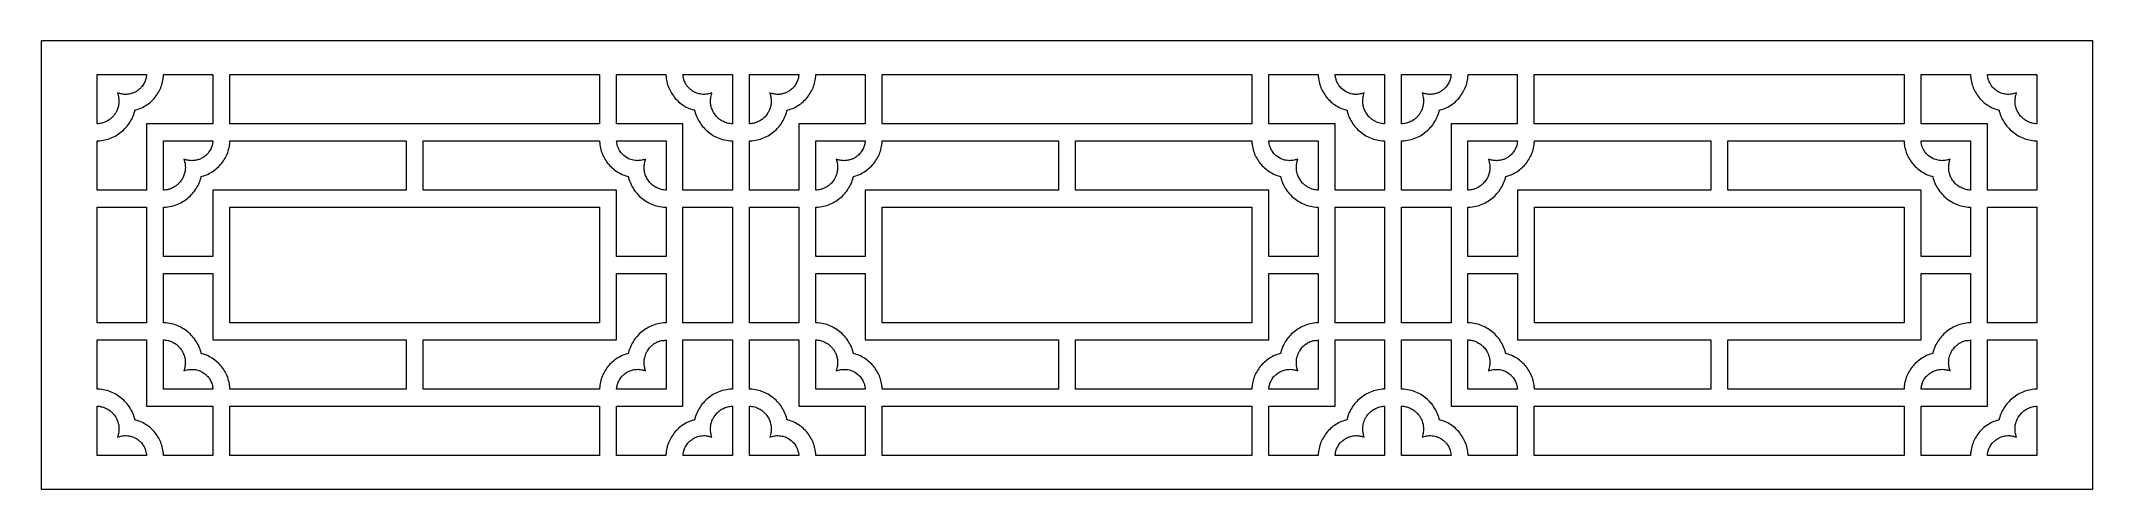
# Model space of a CAD drawing. Header units: centimetres. Extents: x -26.5 to 18, y -3.7 to 6.
import ezdxf

# ---------------------------------------------------------------- set-up
doc = ezdxf.new("R2010")
doc.units = ezdxf.units.CM
doc.header["$MEASUREMENT"] = 0
doc.layers.add('layer 1', color=7, linetype='Continuous')

msp = doc.modelspace()

# ---------------------------------------------------------------- linework, layer by layer
at = {"layer": 'layer 1', "color": 242, "lineweight": 9}
for points, knots in [([(-26.53457, -3.70309), (-26.53457, -3.70309), (-26.53457, 6.03856), (-26.53457, 6.03856), (-26.53457, 6.03856), (-26.53457, 6.03856), (18.03348, 6.03856), (18.03348, 6.03856), (18.03348, 6.03856), (18.03348, 6.03856), (18.03348, -3.70309), (18.03348, -3.70309), (18.03348, -3.70309), (18.03348, -3.70309), (-26.53457, -3.70309), (-26.53457, -3.70309)], [0, 0, 0, 0, 0.2, 0.2, 0.2, 0.2, 0.4, 0.4, 0.4, 0.4, 0.6, 0.6, 0.6, 0.6, 1, 1, 1, 1]), ([(-25.19688, 4.25614), (-25.1795, 4.26162), (-25.16239, 4.26765), (-25.14543, 4.2743), (-25.14543, 4.2743), (-25.1134, 4.28892), (-25.08307, 4.30587), (-25.05388, 4.32555), (-25.05388, 4.32555), (-25.03358, 4.33942), (-25.01502, 4.35556), (-24.9969, 4.37214), (-24.9969, 4.37214), (-24.98078, 4.38707), (-24.9664, 4.40361), (-24.95255, 4.42065), (-24.95255, 4.42065), (-24.93847, 4.4382), (-24.92542, 4.45642), (-24.91322, 4.47533), (-24.91322, 4.47533), (-24.90126, 4.4962), (-24.89034, 4.51751), (-24.88034, 4.53939), (-24.88034, 4.53939), (-24.87431, 4.55477), (-24.86884, 4.57029), (-24.86396, 4.58608), (-24.86396, 4.58608), (-24.85599, 4.61253), (-24.84893, 4.64007), (-24.8458, 4.66756), (-24.8458, 4.66756), (-24.84348, 4.68883), (-24.84199, 4.71014), (-24.84145, 4.73155), (-24.84145, 4.73155), (-24.84244, 4.76812), (-24.84641, 4.80406), (-24.85372, 4.83994), (-24.85372, 4.83994), (-24.85478, 4.84501), (-24.85589, 4.85008), (-24.85705, 4.85515), (-24.85705, 4.85515), (-24.86219, 4.87308), (-24.86782, 4.89091), (-24.87325, 4.90877), (-24.87325, 4.90877), (-24.85116, 4.90271), (-24.82911, 4.89626), (-24.80683, 4.89097), (-24.80683, 4.89097), (-24.77883, 4.88448), (-24.75072, 4.88034), (-24.72209, 4.87804), (-24.72209, 4.87804), (-24.69414, 4.87744), (-24.66569, 4.87766), (-24.63801, 4.88175), (-24.63801, 4.88175), (-24.61003, 4.88609), (-24.58282, 4.89233), (-24.55577, 4.9007), (-24.55577, 4.9007), (-24.5341, 4.90759), (-24.51343, 4.91697), (-24.49302, 4.92693), (-24.49302, 4.92693), (-24.47273, 4.93695), (-24.45374, 4.9494), (-24.43531, 4.96252), (-24.43531, 4.96252), (-24.41013, 4.98085), (-24.38723, 5.00097), (-24.36562, 5.02339), (-24.36562, 5.02339), (-24.35924, 5.03013), (-24.353, 5.03699), (-24.34689, 5.04398), (-24.34689, 5.04398), (-24.34689, 5.04398), (-24.31826, 5.08267), (-24.31826, 5.08267), (-24.31826, 5.08267), (-24.29973, 5.11219), (-24.28418, 5.14259), (-24.27141, 5.17504), (-24.27141, 5.17504), (-24.26842, 5.18283), (-24.26557, 5.19067), (-24.26285, 5.19857), (-24.26285, 5.19857), (-24.25565, 5.22408), (-24.24909, 5.25041), (-24.2462, 5.2768), (-24.2462, 5.2768), (-24.24513, 5.28716), (-24.24425, 5.29752), (-24.24373, 5.30794), (-24.24373, 5.30794), (-24.24373, 5.30794), (-25.31687, 5.30794), (-25.31687, 5.30794), (-25.31687, 5.30794), (-25.31687, 5.30794), (-25.31687, 4.23626), (-25.31687, 4.23626), (-25.31687, 4.23626), (-25.28207, 4.23828), (-25.24804, 4.24328), (-25.21408, 4.25101), (-25.21408, 4.25101), (-25.20833, 4.25267), (-25.20259, 4.25438), (-25.19688, 4.25614)], [0, 0, 0, 0, 0.03333333, 0.03333333, 0.03333333, 0.03333333, 0.06666667, 0.06666667, 0.06666667, 0.06666667, 0.1, 0.1, 0.1, 0.1, 0.13333333, 0.13333333, 0.13333333, 0.13333333, 0.16666667, 0.16666667, 0.16666667, 0.16666667, 0.2, 0.2, 0.2, 0.2, 0.23333333, 0.23333333, 0.23333333, 0.23333333, 0.26666667, 0.26666667, 0.26666667, 0.26666667, 0.3, 0.3, 0.3, 0.3, 0.33333333, 0.33333333, 0.33333333, 0.33333333, 0.36666667, 0.36666667, 0.36666667, 0.36666667, 0.4, 0.4, 0.4, 0.4, 0.43333333, 0.43333333, 0.43333333, 0.43333333, 0.46666667, 0.46666667, 0.46666667, 0.46666667, 0.5, 0.5, 0.5, 0.5, 0.53333333, 0.53333333, 0.53333333, 0.53333333, 0.56666667, 0.56666667, 0.56666667, 0.56666667, 0.6, 0.6, 0.6, 0.6, 0.63333333, 0.63333333, 0.63333333, 0.63333333, 0.66666667, 0.66666667, 0.66666667, 0.66666667, 0.7, 0.7, 0.7, 0.7, 0.73333333, 0.73333333, 0.73333333, 0.73333333, 0.76666667, 0.76666667, 0.76666667, 0.76666667, 0.8, 0.8, 0.8, 0.8, 0.83333333, 0.83333333, 0.83333333, 0.83333333, 0.86666667, 0.86666667, 0.86666667, 0.86666667, 0.9, 0.9, 0.9, 0.9, 0.93333333, 0.93333333, 0.93333333, 0.93333333, 1, 1, 1, 1]), ([(-23.92201, 5.0547), (-23.92201, 5.0547), (-23.93441, 5.02249), (-23.93441, 5.02249), (-23.93441, 5.02249), (-23.93441, 5.02249), (-23.94811, 4.99093), (-23.94811, 4.99093), (-23.94811, 4.99093), (-23.94811, 4.99093), (-23.96306, 4.96007), (-23.96306, 4.96007), (-23.96306, 4.96007), (-23.96306, 4.96007), (-23.97925, 4.92993), (-23.97925, 4.92993), (-23.97925, 4.92993), (-23.97925, 4.92993), (-23.99663, 4.90055), (-23.99663, 4.90055), (-23.99663, 4.90055), (-23.99663, 4.90055), (-24.01517, 4.87197), (-24.01517, 4.87197), (-24.01517, 4.87197), (-24.01517, 4.87197), (-24.03484, 4.84421), (-24.03484, 4.84421), (-24.03484, 4.84421), (-24.03484, 4.84421), (-24.05561, 4.8173), (-24.05561, 4.8173), (-24.05561, 4.8173), (-24.05561, 4.8173), (-24.07743, 4.79129), (-24.07743, 4.79129), (-24.07743, 4.79129), (-24.07743, 4.79129), (-24.10029, 4.7662), (-24.10029, 4.7662), (-24.10029, 4.7662), (-24.10029, 4.7662), (-24.12415, 4.74207), (-24.12415, 4.74207), (-24.12415, 4.74207), (-24.12415, 4.74207), (-24.14897, 4.71892), (-24.14897, 4.71892), (-24.14897, 4.71892), (-24.14897, 4.71892), (-24.17472, 4.6968), (-24.17472, 4.6968), (-24.17472, 4.6968), (-24.17472, 4.6968), (-24.20137, 4.67573), (-24.20137, 4.67573), (-24.20137, 4.67573), (-24.20137, 4.67573), (-24.22889, 4.65574), (-24.22889, 4.65574), (-24.22889, 4.65574), (-24.22889, 4.65574), (-24.25725, 4.63687), (-24.25725, 4.63687), (-24.25725, 4.63687), (-24.25725, 4.63687), (-24.2864, 4.61916), (-24.2864, 4.61916), (-24.2864, 4.61916), (-24.2864, 4.61916), (-24.31633, 4.60263), (-24.31633, 4.60263), (-24.31633, 4.60263), (-24.31633, 4.60263), (-24.34698, 4.58732), (-24.34698, 4.58732), (-24.34698, 4.58732), (-24.34698, 4.58732), (-24.37836, 4.57325), (-24.37836, 4.57325), (-24.37836, 4.57325), (-24.37836, 4.57325), (-24.41039, 4.56048), (-24.41039, 4.56048), (-24.41039, 4.56048), (-24.41039, 4.56048), (-24.44306, 4.54902), (-24.44306, 4.54902), (-24.44306, 4.54902), (-24.44306, 4.54902), (-24.47633, 4.53892), (-24.47633, 4.53892), (-24.47633, 4.53892), (-24.47633, 4.53892), (-24.49552, 4.53397), (-24.49552, 4.53397), (-24.49552, 4.53397), (-24.49552, 4.53397), (-24.50067, 4.51249), (-24.50067, 4.51249), (-24.50067, 4.51249), (-24.50067, 4.51249), (-24.51085, 4.47688), (-24.51085, 4.47688), (-24.51085, 4.47688), (-24.51085, 4.47688), (-24.52249, 4.44191), (-24.52249, 4.44191), (-24.52249, 4.44191), (-24.52249, 4.44191), (-24.53558, 4.4076), (-24.53558, 4.4076), (-24.53558, 4.4076), (-24.53558, 4.4076), (-24.55005, 4.37401), (-24.55005, 4.37401), (-24.55005, 4.37401), (-24.55005, 4.37401), (-24.56589, 4.34117), (-24.56589, 4.34117), (-24.56589, 4.34117), (-24.56589, 4.34117), (-24.58306, 4.3091), (-24.58306, 4.3091), (-24.58306, 4.3091), (-24.58306, 4.3091), (-24.60151, 4.27785), (-24.60151, 4.27785), (-24.60151, 4.27785), (-24.60151, 4.27785), (-24.62121, 4.24746), (-24.62121, 4.24746), (-24.62121, 4.24746), (-24.62121, 4.24746), (-24.64214, 4.21795), (-24.64214, 4.21795), (-24.64214, 4.21795), (-24.64214, 4.21795), (-24.66424, 4.18938), (-24.66424, 4.18938), (-24.66424, 4.18938), (-24.66424, 4.18938), (-24.68749, 4.16175), (-24.68749, 4.16175), (-24.68749, 4.16175), (-24.68749, 4.16175), (-24.71184, 4.13513), (-24.71184, 4.13513), (-24.71184, 4.13513), (-24.71184, 4.13513), (-24.73727, 4.10954), (-24.73727, 4.10954), (-24.73727, 4.10954), (-24.73727, 4.10954), (-24.76374, 4.08502), (-24.76374, 4.08502), (-24.76374, 4.08502), (-24.76374, 4.08502), (-24.79121, 4.06159), (-24.79121, 4.06159), (-24.79121, 4.06159), (-24.79121, 4.06159), (-24.81964, 4.03932), (-24.81964, 4.03932), (-24.81964, 4.03932), (-24.81964, 4.03932), (-24.849, 4.01821), (-24.849, 4.01821), (-24.849, 4.01821), (-24.849, 4.01821), (-24.87926, 3.99832), (-24.87926, 3.99832), (-24.87926, 3.99832), (-24.87926, 3.99832), (-24.91038, 3.97967), (-24.91038, 3.97967), (-24.91038, 3.97967), (-24.91038, 3.97967), (-24.94232, 3.96231), (-24.94232, 3.96231), (-24.94232, 3.96231), (-24.94232, 3.96231), (-24.97505, 3.94627), (-24.97505, 3.94627), (-24.97505, 3.94627), (-24.97505, 3.94627), (-25.00853, 3.93158), (-25.00853, 3.93158), (-25.00853, 3.93158), (-25.00853, 3.93158), (-25.04272, 3.91827), (-25.04272, 3.91827), (-25.04272, 3.91827), (-25.04272, 3.91827), (-25.0776, 3.90641), (-25.0776, 3.90641), (-25.0776, 3.90641), (-25.0776, 3.90641), (-25.11311, 3.89601), (-25.11311, 3.89601), (-25.11311, 3.89601), (-25.11311, 3.89601), (-25.14924, 3.8871), (-25.14924, 3.8871), (-25.14924, 3.8871), (-25.14924, 3.8871), (-25.18593, 3.87974), (-25.18593, 3.87974), (-25.18593, 3.87974), (-25.18593, 3.87974), (-25.22314, 3.87395), (-25.22314, 3.87395), (-25.22314, 3.87395), (-25.22314, 3.87395), (-25.26086, 3.86977), (-25.26086, 3.86977), (-25.26086, 3.86977), (-25.26086, 3.86977), (-25.29903, 3.86723), (-25.29903, 3.86723), (-25.29903, 3.86723), (-25.29903, 3.86723), (-25.31687, 3.86684), (-25.31687, 3.86684), (-25.31687, 3.86684), (-25.31687, 3.86684), (-25.31687, 2.7944), (-25.31687, 2.7944), (-25.31687, 2.7944), (-25.31687, 2.7944), (-24.24423, 2.7944), (-24.24423, 2.7944), (-24.24423, 2.7944), (-24.24423, 2.7944), (-24.24423, 4.23529), (-24.24423, 4.23529), (-24.24423, 4.23529), (-24.24423, 4.23529), (-22.8039, 4.23529), (-22.8039, 4.23529), (-22.8039, 4.23529), (-22.8039, 4.23529), (-22.8039, 5.30794), (-22.8039, 5.30794), (-22.8039, 5.30794), (-22.8039, 5.30794), (-23.87396, 5.30794), (-23.87396, 5.30794), (-23.87396, 5.30794), (-23.87461, 5.27993), (-23.8775, 5.25233), (-23.88059, 5.22453), (-23.88059, 5.22453), (-23.88059, 5.22453), (-23.88602, 5.18951), (-23.88602, 5.18951), (-23.88602, 5.18951), (-23.88602, 5.18951), (-23.8929, 5.15499), (-23.8929, 5.15499), (-23.8929, 5.15499), (-23.8929, 5.15499), (-23.90122, 5.12099), (-23.90122, 5.12099), (-23.90122, 5.12099), (-23.90122, 5.12099), (-23.91093, 5.08755), (-23.91093, 5.08755), (-23.91093, 5.08755), (-23.91093, 5.08755), (-23.92201, 5.0547), (-23.92201, 5.0547)], [0, 0, 0, 0, 0.01449275, 0.01449275, 0.01449275, 0.01449275, 0.02898551, 0.02898551, 0.02898551, 0.02898551, 0.04347826, 0.04347826, 0.04347826, 0.04347826, 0.05797101, 0.05797101, 0.05797101, 0.05797101, 0.07246377, 0.07246377, 0.07246377, 0.07246377, 0.08695652, 0.08695652, 0.08695652, 0.08695652, 0.10144928, 0.10144928, 0.10144928, 0.10144928, 0.11594203, 0.11594203, 0.11594203, 0.11594203, 0.13043478, 0.13043478, 0.13043478, 0.13043478, 0.14492754, 0.14492754, 0.14492754, 0.14492754, 0.15942029, 0.15942029, 0.15942029, 0.15942029, 0.17391304, 0.17391304, 0.17391304, 0.17391304, 0.1884058, 0.1884058, 0.1884058, 0.1884058, 0.20289855, 0.20289855, 0.20289855, 0.20289855, 0.2173913, 0.2173913, 0.2173913, 0.2173913, 0.23188406, 0.23188406, 0.23188406, 0.23188406, 0.24637681, 0.24637681, 0.24637681, 0.24637681, 0.26086957, 0.26086957, 0.26086957, 0.26086957, 0.27536232, 0.27536232, 0.27536232, 0.27536232, 0.28985507, 0.28985507, 0.28985507, 0.28985507, 0.30434783, 0.30434783, 0.30434783, 0.30434783, 0.31884058, 0.31884058, 0.31884058, 0.31884058, 0.33333333, 0.33333333, 0.33333333, 0.33333333, 0.34782609, 0.34782609, 0.34782609, 0.34782609, 0.36231884, 0.36231884, 0.36231884, 0.36231884, 0.37681159, 0.37681159, 0.37681159, 0.37681159, 0.39130435, 0.39130435, 0.39130435, 0.39130435, 0.4057971, 0.4057971, 0.4057971, 0.4057971, 0.42028986, 0.42028986, 0.42028986, 0.42028986, 0.43478261, 0.43478261, 0.43478261, 0.43478261, 0.44927536, 0.44927536, 0.44927536, 0.44927536, 0.46376812, 0.46376812, 0.46376812, 0.46376812, 0.47826087, 0.47826087, 0.47826087, 0.47826087, 0.49275362, 0.49275362, 0.49275362, 0.49275362, 0.50724638, 0.50724638, 0.50724638, 0.50724638, 0.52173913, 0.52173913, 0.52173913, 0.52173913, 0.53623188, 0.53623188, 0.53623188, 0.53623188, 0.55072464, 0.55072464, 0.55072464, 0.55072464, 0.56521739, 0.56521739, 0.56521739, 0.56521739, 0.57971014, 0.57971014, 0.57971014, 0.57971014, 0.5942029, 0.5942029, 0.5942029, 0.5942029, 0.60869565, 0.60869565, 0.60869565, 0.60869565, 0.62318841, 0.62318841, 0.62318841, 0.62318841, 0.63768116, 0.63768116, 0.63768116, 0.63768116, 0.65217391, 0.65217391, 0.65217391, 0.65217391, 0.66666667, 0.66666667, 0.66666667, 0.66666667, 0.68115942, 0.68115942, 0.68115942, 0.68115942, 0.69565217, 0.69565217, 0.69565217, 0.69565217, 0.71014493, 0.71014493, 0.71014493, 0.71014493, 0.72463768, 0.72463768, 0.72463768, 0.72463768, 0.73913043, 0.73913043, 0.73913043, 0.73913043, 0.75362319, 0.75362319, 0.75362319, 0.75362319, 0.76811594, 0.76811594, 0.76811594, 0.76811594, 0.7826087, 0.7826087, 0.7826087, 0.7826087, 0.79710145, 0.79710145, 0.79710145, 0.79710145, 0.8115942, 0.8115942, 0.8115942, 0.8115942, 0.82608696, 0.82608696, 0.82608696, 0.82608696, 0.84057971, 0.84057971, 0.84057971, 0.84057971, 0.85507246, 0.85507246, 0.85507246, 0.85507246, 0.86956522, 0.86956522, 0.86956522, 0.86956522, 0.88405797, 0.88405797, 0.88405797, 0.88405797, 0.89855072, 0.89855072, 0.89855072, 0.89855072, 0.91304348, 0.91304348, 0.91304348, 0.91304348, 0.92753623, 0.92753623, 0.92753623, 0.92753623, 0.94202899, 0.94202899, 0.94202899, 0.94202899, 0.95652174, 0.95652174, 0.95652174, 0.95652174, 0.97101449, 0.97101449, 0.97101449, 0.97101449, 1, 1, 1, 1]), ([(-14.40219, 5.30794), (-14.40219, 5.30794), (-22.435, 5.30794), (-22.435, 5.30794), (-22.435, 5.30794), (-22.435, 5.30794), (-22.435, 4.23529), (-22.435, 4.23529), (-22.435, 4.23529), (-22.435, 4.23529), (-14.40219, 4.23529), (-14.40219, 4.23529), (-14.40219, 4.23529), (-14.40219, 4.23529), (-14.40219, 5.30794), (-14.40219, 5.30794)], [0, 0, 0, 0, 0.2, 0.2, 0.2, 0.2, 0.4, 0.4, 0.4, 0.4, 0.6, 0.6, 0.6, 0.6, 1, 1, 1, 1]), ([(-11.95622, 3.99832), (-11.95622, 3.99832), (-11.98648, 4.01821), (-11.98648, 4.01821), (-11.98648, 4.01821), (-11.98648, 4.01821), (-12.01585, 4.03932), (-12.01585, 4.03932), (-12.01585, 4.03932), (-12.01585, 4.03932), (-12.04428, 4.06159), (-12.04428, 4.06159), (-12.04428, 4.06159), (-12.04428, 4.06159), (-12.07175, 4.08502), (-12.07175, 4.08502), (-12.07175, 4.08502), (-12.07175, 4.08502), (-12.09821, 4.10954), (-12.09821, 4.10954), (-12.09821, 4.10954), (-12.09821, 4.10954), (-12.12364, 4.13513), (-12.12364, 4.13513), (-12.12364, 4.13513), (-12.12364, 4.13513), (-12.148, 4.16175), (-12.148, 4.16175), (-12.148, 4.16175), (-12.148, 4.16175), (-12.17125, 4.18938), (-12.17125, 4.18938), (-12.17125, 4.18938), (-12.17125, 4.18938), (-12.19334, 4.21795), (-12.19334, 4.21795), (-12.19334, 4.21795), (-12.19334, 4.21795), (-12.21427, 4.24746), (-12.21427, 4.24746), (-12.21427, 4.24746), (-12.21427, 4.24746), (-12.23397, 4.27785), (-12.23397, 4.27785), (-12.23397, 4.27785), (-12.23397, 4.27785), (-12.25243, 4.3091), (-12.25243, 4.3091), (-12.25243, 4.3091), (-12.25243, 4.3091), (-12.26959, 4.34116), (-12.26959, 4.34116), (-12.26959, 4.34116), (-12.26959, 4.34116), (-12.28543, 4.37401), (-12.28543, 4.37401), (-12.28543, 4.37401), (-12.28543, 4.37401), (-12.29991, 4.4076), (-12.29991, 4.4076), (-12.29991, 4.4076), (-12.29991, 4.4076), (-12.313, 4.44191), (-12.313, 4.44191), (-12.313, 4.44191), (-12.313, 4.44191), (-12.32464, 4.47688), (-12.32464, 4.47688), (-12.32464, 4.47688), (-12.32464, 4.47688), (-12.33482, 4.51249), (-12.33482, 4.51249), (-12.33482, 4.51249), (-12.33482, 4.51249), (-12.33996, 4.53397), (-12.33996, 4.53397), (-12.33996, 4.53397), (-12.33996, 4.53397), (-12.35915, 4.53892), (-12.35915, 4.53892), (-12.35915, 4.53892), (-12.35915, 4.53892), (-12.39243, 4.54902), (-12.39243, 4.54902), (-12.39243, 4.54902), (-12.39243, 4.54902), (-12.4251, 4.56048), (-12.4251, 4.56048), (-12.4251, 4.56048), (-12.4251, 4.56048), (-12.45713, 4.57325), (-12.45713, 4.57325), (-12.45713, 4.57325), (-12.45713, 4.57325), (-12.4885, 4.58732), (-12.4885, 4.58732), (-12.4885, 4.58732), (-12.4885, 4.58732), (-12.51916, 4.60263), (-12.51916, 4.60263), (-12.51916, 4.60263), (-12.51916, 4.60263), (-12.54908, 4.61916), (-12.54908, 4.61916), (-12.54908, 4.61916), (-12.54908, 4.61916), (-12.57823, 4.63687), (-12.57823, 4.63687), (-12.57823, 4.63687), (-12.57823, 4.63687), (-12.60659, 4.65574), (-12.60659, 4.65574), (-12.60659, 4.65574), (-12.60659, 4.65574), (-12.63411, 4.67573), (-12.63411, 4.67573), (-12.63411, 4.67573), (-12.63411, 4.67573), (-12.66077, 4.6968), (-12.66077, 4.6968), (-12.66077, 4.6968), (-12.66077, 4.6968), (-12.68651, 4.71892), (-12.68651, 4.71892), (-12.68651, 4.71892), (-12.68651, 4.71892), (-12.71134, 4.74207), (-12.71134, 4.74207), (-12.71134, 4.74207), (-12.71134, 4.74207), (-12.73519, 4.7662), (-12.73519, 4.7662), (-12.73519, 4.7662), (-12.73519, 4.7662), (-12.75805, 4.79129), (-12.75805, 4.79129), (-12.75805, 4.79129), (-12.75805, 4.79129), (-12.77988, 4.8173), (-12.77988, 4.8173), (-12.77988, 4.8173), (-12.77988, 4.8173), (-12.80064, 4.84421), (-12.80064, 4.84421), (-12.80064, 4.84421), (-12.80064, 4.84421), (-12.82031, 4.87197), (-12.82031, 4.87197), (-12.82031, 4.87197), (-12.82031, 4.87197), (-12.83886, 4.90055), (-12.83886, 4.90055), (-12.83886, 4.90055), (-12.83886, 4.90055), (-12.85623, 4.92993), (-12.85623, 4.92993), (-12.85623, 4.92993), (-12.85623, 4.92993), (-12.87242, 4.96007), (-12.87242, 4.96007), (-12.87242, 4.96007), (-12.87242, 4.96007), (-12.88738, 4.99093), (-12.88738, 4.99093), (-12.88738, 4.99093), (-12.88738, 4.99093), (-12.90107, 5.02249), (-12.90107, 5.02249), (-12.90107, 5.02249), (-12.90107, 5.02249), (-12.91347, 5.0547), (-12.91347, 5.0547), (-12.91347, 5.0547), (-12.91347, 5.0547), (-12.92455, 5.08755), (-12.92455, 5.08755), (-12.92455, 5.08755), (-12.92455, 5.08755), (-12.93426, 5.12099), (-12.93426, 5.12099), (-12.93426, 5.12099), (-12.93426, 5.12099), (-12.94258, 5.15499), (-12.94258, 5.15499), (-12.94258, 5.15499), (-12.94258, 5.15499), (-12.94947, 5.18951), (-12.94947, 5.18951), (-12.94947, 5.18951), (-12.94947, 5.18951), (-12.9549, 5.22453), (-12.9549, 5.22453), (-12.9549, 5.22453), (-12.95798, 5.25233), (-12.96087, 5.27993), (-12.96152, 5.30794), (-12.96152, 5.30794), (-12.96152, 5.30794), (-14.03328, 5.30794), (-14.03328, 5.30794), (-14.03328, 5.30794), (-14.03328, 5.30794), (-14.03328, 4.23529), (-14.03328, 4.23529), (-14.03328, 4.23529), (-14.03328, 4.23529), (-12.59126, 4.23529), (-12.59126, 4.23529), (-12.59126, 4.23529), (-12.59126, 4.23529), (-12.59126, 2.7944), (-12.59126, 2.7944), (-12.59126, 2.7944), (-12.59126, 2.7944), (-11.51862, 2.7944), (-11.51862, 2.7944), (-11.51862, 2.7944), (-11.51862, 2.7944), (-11.51862, 3.86684), (-11.51862, 3.86684), (-11.51862, 3.86684), (-11.51862, 3.86684), (-11.53645, 3.86723), (-11.53645, 3.86723), (-11.53645, 3.86723), (-11.53645, 3.86723), (-11.57463, 3.86977), (-11.57463, 3.86977), (-11.57463, 3.86977), (-11.57463, 3.86977), (-11.61234, 3.87395), (-11.61234, 3.87395), (-11.61234, 3.87395), (-11.61234, 3.87395), (-11.64956, 3.87974), (-11.64956, 3.87974), (-11.64956, 3.87974), (-11.64956, 3.87974), (-11.68625, 3.8871), (-11.68625, 3.8871), (-11.68625, 3.8871), (-11.68625, 3.8871), (-11.72237, 3.89601), (-11.72237, 3.89601), (-11.72237, 3.89601), (-11.72237, 3.89601), (-11.75789, 3.90641), (-11.75789, 3.90641), (-11.75789, 3.90641), (-11.75789, 3.90641), (-11.79276, 3.91827), (-11.79276, 3.91827), (-11.79276, 3.91827), (-11.79276, 3.91827), (-11.82696, 3.93158), (-11.82696, 3.93158), (-11.82696, 3.93158), (-11.82696, 3.93158), (-11.86044, 3.94627), (-11.86044, 3.94627), (-11.86044, 3.94627), (-11.86044, 3.94627), (-11.89316, 3.96231), (-11.89316, 3.96231), (-11.89316, 3.96231), (-11.89316, 3.96231), (-11.9251, 3.97967), (-11.9251, 3.97967), (-11.9251, 3.97967), (-11.9251, 3.97967), (-11.95622, 3.99832), (-11.95622, 3.99832)], [0, 0, 0, 0, 0.01449275, 0.01449275, 0.01449275, 0.01449275, 0.02898551, 0.02898551, 0.02898551, 0.02898551, 0.04347826, 0.04347826, 0.04347826, 0.04347826, 0.05797101, 0.05797101, 0.05797101, 0.05797101, 0.07246377, 0.07246377, 0.07246377, 0.07246377, 0.08695652, 0.08695652, 0.08695652, 0.08695652, 0.10144928, 0.10144928, 0.10144928, 0.10144928, 0.11594203, 0.11594203, 0.11594203, 0.11594203, 0.13043478, 0.13043478, 0.13043478, 0.13043478, 0.14492754, 0.14492754, 0.14492754, 0.14492754, 0.15942029, 0.15942029, 0.15942029, 0.15942029, 0.17391304, 0.17391304, 0.17391304, 0.17391304, 0.1884058, 0.1884058, 0.1884058, 0.1884058, 0.20289855, 0.20289855, 0.20289855, 0.20289855, 0.2173913, 0.2173913, 0.2173913, 0.2173913, 0.23188406, 0.23188406, 0.23188406, 0.23188406, 0.24637681, 0.24637681, 0.24637681, 0.24637681, 0.26086957, 0.26086957, 0.26086957, 0.26086957, 0.27536232, 0.27536232, 0.27536232, 0.27536232, 0.28985507, 0.28985507, 0.28985507, 0.28985507, 0.30434783, 0.30434783, 0.30434783, 0.30434783, 0.31884058, 0.31884058, 0.31884058, 0.31884058, 0.33333333, 0.33333333, 0.33333333, 0.33333333, 0.34782609, 0.34782609, 0.34782609, 0.34782609, 0.36231884, 0.36231884, 0.36231884, 0.36231884, 0.37681159, 0.37681159, 0.37681159, 0.37681159, 0.39130435, 0.39130435, 0.39130435, 0.39130435, 0.4057971, 0.4057971, 0.4057971, 0.4057971, 0.42028986, 0.42028986, 0.42028986, 0.42028986, 0.43478261, 0.43478261, 0.43478261, 0.43478261, 0.44927536, 0.44927536, 0.44927536, 0.44927536, 0.46376812, 0.46376812, 0.46376812, 0.46376812, 0.47826087, 0.47826087, 0.47826087, 0.47826087, 0.49275362, 0.49275362, 0.49275362, 0.49275362, 0.50724638, 0.50724638, 0.50724638, 0.50724638, 0.52173913, 0.52173913, 0.52173913, 0.52173913, 0.53623188, 0.53623188, 0.53623188, 0.53623188, 0.55072464, 0.55072464, 0.55072464, 0.55072464, 0.56521739, 0.56521739, 0.56521739, 0.56521739, 0.57971014, 0.57971014, 0.57971014, 0.57971014, 0.5942029, 0.5942029, 0.5942029, 0.5942029, 0.60869565, 0.60869565, 0.60869565, 0.60869565, 0.62318841, 0.62318841, 0.62318841, 0.62318841, 0.63768116, 0.63768116, 0.63768116, 0.63768116, 0.65217391, 0.65217391, 0.65217391, 0.65217391, 0.66666667, 0.66666667, 0.66666667, 0.66666667, 0.68115942, 0.68115942, 0.68115942, 0.68115942, 0.69565217, 0.69565217, 0.69565217, 0.69565217, 0.71014493, 0.71014493, 0.71014493, 0.71014493, 0.72463768, 0.72463768, 0.72463768, 0.72463768, 0.73913043, 0.73913043, 0.73913043, 0.73913043, 0.75362319, 0.75362319, 0.75362319, 0.75362319, 0.76811594, 0.76811594, 0.76811594, 0.76811594, 0.7826087, 0.7826087, 0.7826087, 0.7826087, 0.79710145, 0.79710145, 0.79710145, 0.79710145, 0.8115942, 0.8115942, 0.8115942, 0.8115942, 0.82608696, 0.82608696, 0.82608696, 0.82608696, 0.84057971, 0.84057971, 0.84057971, 0.84057971, 0.85507246, 0.85507246, 0.85507246, 0.85507246, 0.86956522, 0.86956522, 0.86956522, 0.86956522, 0.88405797, 0.88405797, 0.88405797, 0.88405797, 0.89855072, 0.89855072, 0.89855072, 0.89855072, 0.91304348, 0.91304348, 0.91304348, 0.91304348, 0.92753623, 0.92753623, 0.92753623, 0.92753623, 0.94202899, 0.94202899, 0.94202899, 0.94202899, 0.95652174, 0.95652174, 0.95652174, 0.95652174, 0.97101449, 0.97101449, 0.97101449, 0.97101449, 1, 1, 1, 1]), ([(-12.56254, 5.17114), (-12.55116, 5.14283), (-12.53763, 5.11601), (-12.52178, 5.08998), (-12.52178, 5.08998), (-12.51181, 5.07383), (-12.49996, 5.05916), (-12.4886, 5.04398), (-12.4886, 5.04398), (-12.46914, 5.02177), (-12.44855, 5.00126), (-12.4259, 4.98236), (-12.4259, 4.98236), (-12.40297, 4.96363), (-12.37889, 4.94726), (-12.35333, 4.93237), (-12.35333, 4.93237), (-12.33358, 4.92233), (-12.31353, 4.91324), (-12.29298, 4.90503), (-12.29298, 4.90503), (-12.26168, 4.89449), (-12.23009, 4.8868), (-12.19748, 4.88175), (-12.19748, 4.88175), (-12.17395, 4.87827), (-12.15007, 4.87773), (-12.12633, 4.87784), (-12.12633, 4.87784), (-12.10477, 4.87804), (-12.08339, 4.88073), (-12.06216, 4.88423), (-12.06216, 4.88423), (-12.04514, 4.88713), (-12.02837, 4.89083), (-12.01168, 4.89522), (-12.01168, 4.89522), (-12.01168, 4.89522), (-11.96223, 4.90877), (-11.96223, 4.90877), (-11.96223, 4.90877), (-11.9688, 4.88718), (-11.97617, 4.86589), (-11.98094, 4.84385), (-11.98094, 4.84385), (-11.98763, 4.81181), (-11.99181, 4.7798), (-11.99346, 4.74712), (-11.99346, 4.74712), (-11.99461, 4.72215), (-11.99274, 4.69717), (-11.9902, 4.67234), (-11.9902, 4.67234), (-11.98962, 4.66692), (-11.989, 4.66151), (-11.98831, 4.65612), (-11.98831, 4.65612), (-11.98196, 4.62104), (-11.97279, 4.58699), (-11.96055, 4.55353), (-11.96055, 4.55353), (-11.95145, 4.52901), (-11.93925, 4.50568), (-11.92655, 4.48286), (-11.92655, 4.48286), (-11.91897, 4.46943), (-11.91009, 4.45677), (-11.90106, 4.4443), (-11.90106, 4.4443), (-11.88236, 4.41878), (-11.8618, 4.39364), (-11.83858, 4.37214), (-11.83858, 4.37214), (-11.82045, 4.35555), (-11.80189, 4.33941), (-11.7816, 4.32555), (-11.7816, 4.32555), (-11.75241, 4.30586), (-11.72206, 4.28891), (-11.69006, 4.2743), (-11.69006, 4.2743), (-11.66749, 4.26545), (-11.64467, 4.25772), (-11.62141, 4.25101), (-11.62141, 4.25101), (-11.58743, 4.24327), (-11.55339, 4.23828), (-11.51862, 4.23626), (-11.51862, 4.23626), (-11.51862, 4.23626), (-11.51862, 5.30794), (-11.51862, 5.30794), (-11.51862, 5.30794), (-11.51862, 5.30794), (-12.59175, 5.30794), (-12.59175, 5.30794), (-12.59175, 5.30794), (-12.59081, 5.28916), (-12.5891, 5.27046), (-12.58552, 5.25202), (-12.58552, 5.25202), (-12.58108, 5.23004), (-12.5761, 5.20803), (-12.56854, 5.18692), (-12.56854, 5.18692), (-12.5666, 5.18163), (-12.56459, 5.17637), (-12.56254, 5.17114)], [0, 0, 0, 0, 0.03571429, 0.03571429, 0.03571429, 0.03571429, 0.07142857, 0.07142857, 0.07142857, 0.07142857, 0.10714286, 0.10714286, 0.10714286, 0.10714286, 0.14285714, 0.14285714, 0.14285714, 0.14285714, 0.17857143, 0.17857143, 0.17857143, 0.17857143, 0.21428571, 0.21428571, 0.21428571, 0.21428571, 0.25, 0.25, 0.25, 0.25, 0.28571429, 0.28571429, 0.28571429, 0.28571429, 0.32142857, 0.32142857, 0.32142857, 0.32142857, 0.35714286, 0.35714286, 0.35714286, 0.35714286, 0.39285714, 0.39285714, 0.39285714, 0.39285714, 0.42857143, 0.42857143, 0.42857143, 0.42857143, 0.46428571, 0.46428571, 0.46428571, 0.46428571, 0.5, 0.5, 0.5, 0.5, 0.53571429, 0.53571429, 0.53571429, 0.53571429, 0.57142857, 0.57142857, 0.57142857, 0.57142857, 0.60714286, 0.60714286, 0.60714286, 0.60714286, 0.64285714, 0.64285714, 0.64285714, 0.64285714, 0.67857143, 0.67857143, 0.67857143, 0.67857143, 0.71428571, 0.71428571, 0.71428571, 0.71428571, 0.75, 0.75, 0.75, 0.75, 0.78571429, 0.78571429, 0.78571429, 0.78571429, 0.82142857, 0.82142857, 0.82142857, 0.82142857, 0.85714286, 0.85714286, 0.85714286, 0.85714286, 0.89285714, 0.89285714, 0.89285714, 0.89285714, 0.92857143, 0.92857143, 0.92857143, 0.92857143, 1, 1, 1, 1]), ([(-11.02972, 4.25614), (-11.01233, 4.26162), (-10.99523, 4.26767), (-10.97826, 4.2743), (-10.97826, 4.2743), (-10.94744, 4.2884), (-10.91809, 4.3046), (-10.8899, 4.32342), (-10.8899, 4.32342), (-10.88471, 4.32691), (-10.87956, 4.33046), (-10.87445, 4.33407), (-10.87445, 4.33407), (-10.85182, 4.35201), (-10.82947, 4.37083), (-10.80991, 4.39211), (-10.80991, 4.39211), (-10.7888, 4.41544), (-10.7696, 4.43992), (-10.75212, 4.46607), (-10.75212, 4.46607), (-10.73931, 4.48536), (-10.72874, 4.50649), (-10.71876, 4.52738), (-10.71876, 4.52738), (-10.70877, 4.54855), (-10.70126, 4.57084), (-10.69466, 4.5933), (-10.69466, 4.5933), (-10.68744, 4.61835), (-10.68124, 4.644), (-10.67839, 4.66996), (-10.67839, 4.66996), (-10.67618, 4.69044), (-10.67487, 4.71095), (-10.67429, 4.73156), (-10.67429, 4.73156), (-10.67477, 4.74851), (-10.67582, 4.76539), (-10.67756, 4.78228), (-10.67756, 4.78228), (-10.68056, 4.80994), (-10.68484, 4.83845), (-10.69283, 4.86517), (-10.69283, 4.86517), (-10.69283, 4.86517), (-10.70595, 4.90876), (-10.70595, 4.90876), (-10.70595, 4.90876), (-10.68391, 4.9027), (-10.66191, 4.89625), (-10.63968, 4.89097), (-10.63968, 4.89097), (-10.61167, 4.88449), (-10.58356, 4.88033), (-10.55493, 4.87804), (-10.55493, 4.87804), (-10.52699, 4.87744), (-10.49853, 4.87765), (-10.47085, 4.88175), (-10.47085, 4.88175), (-10.44168, 4.88627), (-10.4133, 4.89286), (-10.38518, 4.90179), (-10.38518, 4.90179), (-10.36482, 4.90836), (-10.34506, 4.91756), (-10.32586, 4.92693), (-10.32586, 4.92693), (-10.30557, 4.93694), (-10.28658, 4.94941), (-10.26816, 4.96252), (-10.26816, 4.96252), (-10.24298, 4.98085), (-10.22007, 5.00097), (-10.19846, 5.0234), (-10.19846, 5.0234), (-10.19208, 5.03014), (-10.18584, 5.037), (-10.17973, 5.04398), (-10.17973, 5.04398), (-10.16835, 5.05918), (-10.15652, 5.07385), (-10.14655, 5.08998), (-10.14655, 5.08998), (-10.12921, 5.11845), (-10.1147, 5.14784), (-10.10275, 5.17897), (-10.10275, 5.17897), (-10.1003, 5.18547), (-10.09796, 5.192), (-10.09569, 5.19857), (-10.09569, 5.19857), (-10.08851, 5.22411), (-10.08193, 5.25039), (-10.07904, 5.2768), (-10.07904, 5.2768), (-10.07798, 5.28714), (-10.07707, 5.29753), (-10.07658, 5.30794), (-10.07658, 5.30794), (-10.07658, 5.30794), (-11.14971, 5.30794), (-11.14971, 5.30794), (-11.14971, 5.30794), (-11.14971, 5.30794), (-11.14971, 4.23626), (-11.14971, 4.23626), (-11.14971, 4.23626), (-11.11608, 4.23821), (-11.08313, 4.24293), (-11.05029, 4.25024), (-11.05029, 4.25024), (-11.04335, 4.25181), (-11.03652, 4.25405), (-11.02972, 4.25614)], [0, 0, 0, 0, 0.03333333, 0.03333333, 0.03333333, 0.03333333, 0.06666667, 0.06666667, 0.06666667, 0.06666667, 0.1, 0.1, 0.1, 0.1, 0.13333333, 0.13333333, 0.13333333, 0.13333333, 0.16666667, 0.16666667, 0.16666667, 0.16666667, 0.2, 0.2, 0.2, 0.2, 0.23333333, 0.23333333, 0.23333333, 0.23333333, 0.26666667, 0.26666667, 0.26666667, 0.26666667, 0.3, 0.3, 0.3, 0.3, 0.33333333, 0.33333333, 0.33333333, 0.33333333, 0.36666667, 0.36666667, 0.36666667, 0.36666667, 0.4, 0.4, 0.4, 0.4, 0.43333333, 0.43333333, 0.43333333, 0.43333333, 0.46666667, 0.46666667, 0.46666667, 0.46666667, 0.5, 0.5, 0.5, 0.5, 0.53333333, 0.53333333, 0.53333333, 0.53333333, 0.56666667, 0.56666667, 0.56666667, 0.56666667, 0.6, 0.6, 0.6, 0.6, 0.63333333, 0.63333333, 0.63333333, 0.63333333, 0.66666667, 0.66666667, 0.66666667, 0.66666667, 0.7, 0.7, 0.7, 0.7, 0.73333333, 0.73333333, 0.73333333, 0.73333333, 0.76666667, 0.76666667, 0.76666667, 0.76666667, 0.8, 0.8, 0.8, 0.8, 0.83333333, 0.83333333, 0.83333333, 0.83333333, 0.86666667, 0.86666667, 0.86666667, 0.86666667, 0.9, 0.9, 0.9, 0.9, 0.93333333, 0.93333333, 0.93333333, 0.93333333, 1, 1, 1, 1]), ([(-9.78096, 4.99093), (-9.78096, 4.99093), (-9.79592, 4.96007), (-9.79592, 4.96007), (-9.79592, 4.96007), (-9.79592, 4.96007), (-9.8121, 4.92993), (-9.8121, 4.92993), (-9.8121, 4.92993), (-9.8121, 4.92993), (-9.82948, 4.90055), (-9.82948, 4.90055), (-9.82948, 4.90055), (-9.82948, 4.90055), (-9.84802, 4.87197), (-9.84802, 4.87197), (-9.84802, 4.87197), (-9.84802, 4.87197), (-9.86769, 4.84421), (-9.86769, 4.84421), (-9.86769, 4.84421), (-9.86769, 4.84421), (-9.88845, 4.8173), (-9.88845, 4.8173), (-9.88845, 4.8173), (-9.88845, 4.8173), (-9.91028, 4.79129), (-9.91028, 4.79129), (-9.91028, 4.79129), (-9.91028, 4.79129), (-9.93314, 4.7662), (-9.93314, 4.7662), (-9.93314, 4.7662), (-9.93314, 4.7662), (-9.957, 4.74207), (-9.957, 4.74207), (-9.957, 4.74207), (-9.957, 4.74207), (-9.98182, 4.71892), (-9.98182, 4.71892), (-9.98182, 4.71892), (-9.98182, 4.71892), (-10.00757, 4.6968), (-10.00757, 4.6968), (-10.00757, 4.6968), (-10.00757, 4.6968), (-10.03422, 4.67573), (-10.03422, 4.67573), (-10.03422, 4.67573), (-10.03422, 4.67573), (-10.06174, 4.65574), (-10.06174, 4.65574), (-10.06174, 4.65574), (-10.06174, 4.65574), (-10.09009, 4.63687), (-10.09009, 4.63687), (-10.09009, 4.63687), (-10.09009, 4.63687), (-10.11925, 4.61916), (-10.11925, 4.61916), (-10.11925, 4.61916), (-10.11925, 4.61916), (-10.14918, 4.60263), (-10.14918, 4.60263), (-10.14918, 4.60263), (-10.14918, 4.60263), (-10.17984, 4.58732), (-10.17984, 4.58732), (-10.17984, 4.58732), (-10.17984, 4.58732), (-10.2112, 4.57325), (-10.2112, 4.57325), (-10.2112, 4.57325), (-10.2112, 4.57325), (-10.24323, 4.56048), (-10.24323, 4.56048), (-10.24323, 4.56048), (-10.24323, 4.56048), (-10.2759, 4.54902), (-10.2759, 4.54902), (-10.2759, 4.54902), (-10.2759, 4.54902), (-10.30917, 4.53892), (-10.30917, 4.53892), (-10.30917, 4.53892), (-10.30917, 4.53892), (-10.32836, 4.53397), (-10.32836, 4.53397), (-10.32836, 4.53397), (-10.32836, 4.53397), (-10.33351, 4.51249), (-10.33351, 4.51249), (-10.33351, 4.51249), (-10.33351, 4.51249), (-10.34369, 4.47688), (-10.34369, 4.47688), (-10.34369, 4.47688), (-10.34369, 4.47688), (-10.35534, 4.44191), (-10.35534, 4.44191), (-10.35534, 4.44191), (-10.35534, 4.44191), (-10.36842, 4.4076), (-10.36842, 4.4076), (-10.36842, 4.4076), (-10.36842, 4.4076), (-10.3829, 4.37401), (-10.3829, 4.37401), (-10.3829, 4.37401), (-10.3829, 4.37401), (-10.39873, 4.34116), (-10.39873, 4.34116), (-10.39873, 4.34116), (-10.39873, 4.34116), (-10.4159, 4.3091), (-10.4159, 4.3091), (-10.4159, 4.3091), (-10.4159, 4.3091), (-10.43435, 4.27785), (-10.43435, 4.27785), (-10.43435, 4.27785), (-10.43435, 4.27785), (-10.45406, 4.24746), (-10.45406, 4.24746), (-10.45406, 4.24746), (-10.45406, 4.24746), (-10.47499, 4.21795), (-10.47499, 4.21795), (-10.47499, 4.21795), (-10.47499, 4.21795), (-10.49709, 4.18938), (-10.49709, 4.18938), (-10.49709, 4.18938), (-10.49709, 4.18938), (-10.52033, 4.16175), (-10.52033, 4.16175), (-10.52033, 4.16175), (-10.52033, 4.16175), (-10.54469, 4.13513), (-10.54469, 4.13513), (-10.54469, 4.13513), (-10.54469, 4.13513), (-10.57012, 4.10954), (-10.57012, 4.10954), (-10.57012, 4.10954), (-10.57012, 4.10954), (-10.59658, 4.08502), (-10.59658, 4.08502), (-10.59658, 4.08502), (-10.59658, 4.08502), (-10.62404, 4.06159), (-10.62404, 4.06159), (-10.62404, 4.06159), (-10.62404, 4.06159), (-10.65249, 4.03932), (-10.65249, 4.03932), (-10.65249, 4.03932), (-10.65249, 4.03932), (-10.68185, 4.01821), (-10.68185, 4.01821), (-10.68185, 4.01821), (-10.68185, 4.01821), (-10.71211, 3.99832), (-10.71211, 3.99832), (-10.71211, 3.99832), (-10.71211, 3.99832), (-10.74322, 3.97967), (-10.74322, 3.97967), (-10.74322, 3.97967), (-10.74322, 3.97967), (-10.77517, 3.96231), (-10.77517, 3.96231), (-10.77517, 3.96231), (-10.77517, 3.96231), (-10.80789, 3.94627), (-10.80789, 3.94627), (-10.80789, 3.94627), (-10.80789, 3.94627), (-10.84137, 3.93158), (-10.84137, 3.93158), (-10.84137, 3.93158), (-10.84137, 3.93158), (-10.87557, 3.91827), (-10.87557, 3.91827), (-10.87557, 3.91827), (-10.87557, 3.91827), (-10.91044, 3.90641), (-10.91044, 3.90641), (-10.91044, 3.90641), (-10.91044, 3.90641), (-10.94596, 3.89601), (-10.94596, 3.89601), (-10.94596, 3.89601), (-10.94596, 3.89601), (-10.98208, 3.8871), (-10.98208, 3.8871), (-10.98208, 3.8871), (-10.98208, 3.8871), (-11.01877, 3.87974), (-11.01877, 3.87974), (-11.01877, 3.87974), (-11.01877, 3.87974), (-11.05599, 3.87395), (-11.05599, 3.87395), (-11.05599, 3.87395), (-11.05599, 3.87395), (-11.0937, 3.86977), (-11.0937, 3.86977), (-11.0937, 3.86977), (-11.0937, 3.86977), (-11.13187, 3.86723), (-11.13187, 3.86723), (-11.13187, 3.86723), (-11.13187, 3.86723), (-11.14971, 3.86684), (-11.14971, 3.86684), (-11.14971, 3.86684), (-11.14971, 3.86684), (-11.14971, 2.7944), (-11.14971, 2.7944), (-11.14971, 2.7944), (-11.14971, 2.7944), (-10.07707, 2.7944), (-10.07707, 2.7944), (-10.07707, 2.7944), (-10.07707, 2.7944), (-10.07707, 4.23529), (-10.07707, 4.23529), (-10.07707, 4.23529), (-10.07707, 4.23529), (-8.63674, 4.23529), (-8.63674, 4.23529), (-8.63674, 4.23529), (-8.63674, 4.23529), (-8.63674, 5.30794), (-8.63674, 5.30794), (-8.63674, 5.30794), (-8.63674, 5.30794), (-9.7068, 5.30794), (-9.7068, 5.30794), (-9.7068, 5.30794), (-9.70746, 5.27993), (-9.71035, 5.25234), (-9.71344, 5.22453), (-9.71344, 5.22453), (-9.71344, 5.22453), (-9.71887, 5.18951), (-9.71887, 5.18951), (-9.71887, 5.18951), (-9.71887, 5.18951), (-9.72576, 5.15499), (-9.72576, 5.15499), (-9.72576, 5.15499), (-9.72576, 5.15499), (-9.73407, 5.12099), (-9.73407, 5.12099), (-9.73407, 5.12099), (-9.73407, 5.12099), (-9.74378, 5.08755), (-9.74378, 5.08755), (-9.74378, 5.08755), (-9.74378, 5.08755), (-9.75486, 5.0547), (-9.75486, 5.0547), (-9.75486, 5.0547), (-9.75486, 5.0547), (-9.76726, 5.02249), (-9.76726, 5.02249), (-9.76726, 5.02249), (-9.76726, 5.02249), (-9.78096, 4.99093), (-9.78096, 4.99093)], [0, 0, 0, 0, 0.01449275, 0.01449275, 0.01449275, 0.01449275, 0.02898551, 0.02898551, 0.02898551, 0.02898551, 0.04347826, 0.04347826, 0.04347826, 0.04347826, 0.05797101, 0.05797101, 0.05797101, 0.05797101, 0.07246377, 0.07246377, 0.07246377, 0.07246377, 0.08695652, 0.08695652, 0.08695652, 0.08695652, 0.10144928, 0.10144928, 0.10144928, 0.10144928, 0.11594203, 0.11594203, 0.11594203, 0.11594203, 0.13043478, 0.13043478, 0.13043478, 0.13043478, 0.14492754, 0.14492754, 0.14492754, 0.14492754, 0.15942029, 0.15942029, 0.15942029, 0.15942029, 0.17391304, 0.17391304, 0.17391304, 0.17391304, 0.1884058, 0.1884058, 0.1884058, 0.1884058, 0.20289855, 0.20289855, 0.20289855, 0.20289855, 0.2173913, 0.2173913, 0.2173913, 0.2173913, 0.23188406, 0.23188406, 0.23188406, 0.23188406, 0.24637681, 0.24637681, 0.24637681, 0.24637681, 0.26086957, 0.26086957, 0.26086957, 0.26086957, 0.27536232, 0.27536232, 0.27536232, 0.27536232, 0.28985507, 0.28985507, 0.28985507, 0.28985507, 0.30434783, 0.30434783, 0.30434783, 0.30434783, 0.31884058, 0.31884058, 0.31884058, 0.31884058, 0.33333333, 0.33333333, 0.33333333, 0.33333333, 0.34782609, 0.34782609, 0.34782609, 0.34782609, 0.36231884, 0.36231884, 0.36231884, 0.36231884, 0.37681159, 0.37681159, 0.37681159, 0.37681159, 0.39130435, 0.39130435, 0.39130435, 0.39130435, 0.4057971, 0.4057971, 0.4057971, 0.4057971, 0.42028986, 0.42028986, 0.42028986, 0.42028986, 0.43478261, 0.43478261, 0.43478261, 0.43478261, 0.44927536, 0.44927536, 0.44927536, 0.44927536, 0.46376812, 0.46376812, 0.46376812, 0.46376812, 0.47826087, 0.47826087, 0.47826087, 0.47826087, 0.49275362, 0.49275362, 0.49275362, 0.49275362, 0.50724638, 0.50724638, 0.50724638, 0.50724638, 0.52173913, 0.52173913, 0.52173913, 0.52173913, 0.53623188, 0.53623188, 0.53623188, 0.53623188, 0.55072464, 0.55072464, 0.55072464, 0.55072464, 0.56521739, 0.56521739, 0.56521739, 0.56521739, 0.57971014, 0.57971014, 0.57971014, 0.57971014, 0.5942029, 0.5942029, 0.5942029, 0.5942029, 0.60869565, 0.60869565, 0.60869565, 0.60869565, 0.62318841, 0.62318841, 0.62318841, 0.62318841, 0.63768116, 0.63768116, 0.63768116, 0.63768116, 0.65217391, 0.65217391, 0.65217391, 0.65217391, 0.66666667, 0.66666667, 0.66666667, 0.66666667, 0.68115942, 0.68115942, 0.68115942, 0.68115942, 0.69565217, 0.69565217, 0.69565217, 0.69565217, 0.71014493, 0.71014493, 0.71014493, 0.71014493, 0.72463768, 0.72463768, 0.72463768, 0.72463768, 0.73913043, 0.73913043, 0.73913043, 0.73913043, 0.75362319, 0.75362319, 0.75362319, 0.75362319, 0.76811594, 0.76811594, 0.76811594, 0.76811594, 0.7826087, 0.7826087, 0.7826087, 0.7826087, 0.79710145, 0.79710145, 0.79710145, 0.79710145, 0.8115942, 0.8115942, 0.8115942, 0.8115942, 0.82608696, 0.82608696, 0.82608696, 0.82608696, 0.84057971, 0.84057971, 0.84057971, 0.84057971, 0.85507246, 0.85507246, 0.85507246, 0.85507246, 0.86956522, 0.86956522, 0.86956522, 0.86956522, 0.88405797, 0.88405797, 0.88405797, 0.88405797, 0.89855072, 0.89855072, 0.89855072, 0.89855072, 0.91304348, 0.91304348, 0.91304348, 0.91304348, 0.92753623, 0.92753623, 0.92753623, 0.92753623, 0.94202899, 0.94202899, 0.94202899, 0.94202899, 0.95652174, 0.95652174, 0.95652174, 0.95652174, 0.97101449, 0.97101449, 0.97101449, 0.97101449, 1, 1, 1, 1]), ([(-0.23503, 5.30794), (-0.23503, 5.30794), (-8.26783, 5.30794), (-8.26783, 5.30794), (-8.26783, 5.30794), (-8.26783, 5.30794), (-8.26783, 4.23529), (-8.26783, 4.23529), (-8.26783, 4.23529), (-8.26783, 4.23529), (-0.23503, 4.23529), (-0.23503, 4.23529), (-0.23503, 4.23529), (-0.23503, 4.23529), (-0.23503, 5.30794), (-0.23503, 5.30794)], [0, 0, 0, 0, 0.2, 0.2, 0.2, 0.2, 0.4, 0.4, 0.4, 0.4, 0.6, 0.6, 0.6, 0.6, 1, 1, 1, 1]), ([(2.21094, 3.99832), (2.21094, 3.99832), (2.18068, 4.01821), (2.18068, 4.01821), (2.18068, 4.01821), (2.18068, 4.01821), (2.15132, 4.03932), (2.15132, 4.03932), (2.15132, 4.03932), (2.15132, 4.03932), (2.12288, 4.06159), (2.12288, 4.06159), (2.12288, 4.06159), (2.12288, 4.06159), (2.09542, 4.08502), (2.09542, 4.08502), (2.09542, 4.08502), (2.09542, 4.08502), (2.06895, 4.10954), (2.06895, 4.10954), (2.06895, 4.10954), (2.06895, 4.10954), (2.04352, 4.13513), (2.04352, 4.13513), (2.04352, 4.13513), (2.04352, 4.13513), (2.01917, 4.16175), (2.01917, 4.16175), (2.01917, 4.16175), (2.01917, 4.16175), (1.99592, 4.18938), (1.99592, 4.18938), (1.99592, 4.18938), (1.99592, 4.18938), (1.97382, 4.21795), (1.97382, 4.21795), (1.97382, 4.21795), (1.97382, 4.21795), (1.95289, 4.24746), (1.95289, 4.24746), (1.95289, 4.24746), (1.95289, 4.24746), (1.93319, 4.27785), (1.93319, 4.27785), (1.93319, 4.27785), (1.93319, 4.27785), (1.91474, 4.3091), (1.91474, 4.3091), (1.91474, 4.3091), (1.91474, 4.3091), (1.89757, 4.34117), (1.89757, 4.34117), (1.89757, 4.34117), (1.89757, 4.34117), (1.88173, 4.37401), (1.88173, 4.37401), (1.88173, 4.37401), (1.88173, 4.37401), (1.86725, 4.4076), (1.86725, 4.4076), (1.86725, 4.4076), (1.86725, 4.4076), (1.85417, 4.44191), (1.85417, 4.44191), (1.85417, 4.44191), (1.85417, 4.44191), (1.84252, 4.47688), (1.84252, 4.47688), (1.84252, 4.47688), (1.84252, 4.47688), (1.83234, 4.51249), (1.83234, 4.51249), (1.83234, 4.51249), (1.83234, 4.51249), (1.8272, 4.53397), (1.8272, 4.53397), (1.8272, 4.53397), (1.8272, 4.53397), (1.80801, 4.53892), (1.80801, 4.53892), (1.80801, 4.53892), (1.80801, 4.53892), (1.77474, 4.54902), (1.77474, 4.54902), (1.77474, 4.54902), (1.77474, 4.54902), (1.74207, 4.56048), (1.74207, 4.56048), (1.74207, 4.56048), (1.74207, 4.56048), (1.71003, 4.57325), (1.71003, 4.57325), (1.71003, 4.57325), (1.71003, 4.57325), (1.67867, 4.58732), (1.67867, 4.58732), (1.67867, 4.58732), (1.67867, 4.58732), (1.64801, 4.60263), (1.64801, 4.60263), (1.64801, 4.60263), (1.64801, 4.60263), (1.61808, 4.61916), (1.61808, 4.61916), (1.61808, 4.61916), (1.61808, 4.61916), (1.58893, 4.63687), (1.58893, 4.63687), (1.58893, 4.63687), (1.58893, 4.63687), (1.56057, 4.65574), (1.56057, 4.65574), (1.56057, 4.65574), (1.56057, 4.65574), (1.53305, 4.67573), (1.53305, 4.67573), (1.53305, 4.67573), (1.53305, 4.67573), (1.5064, 4.6968), (1.5064, 4.6968), (1.5064, 4.6968), (1.5064, 4.6968), (1.48065, 4.71892), (1.48065, 4.71892), (1.48065, 4.71892), (1.48065, 4.71892), (1.45583, 4.74207), (1.45583, 4.74207), (1.45583, 4.74207), (1.45583, 4.74207), (1.43198, 4.7662), (1.43198, 4.7662), (1.43198, 4.7662), (1.43198, 4.7662), (1.40911, 4.79129), (1.40911, 4.79129), (1.40911, 4.79129), (1.40911, 4.79129), (1.38729, 4.8173), (1.38729, 4.8173), (1.38729, 4.8173), (1.38729, 4.8173), (1.36652, 4.84421), (1.36652, 4.84421), (1.36652, 4.84421), (1.36652, 4.84421), (1.34685, 4.87197), (1.34685, 4.87197), (1.34685, 4.87197), (1.34685, 4.87197), (1.32831, 4.90055), (1.32831, 4.90055), (1.32831, 4.90055), (1.32831, 4.90055), (1.31093, 4.92993), (1.31093, 4.92993), (1.31093, 4.92993), (1.31093, 4.92993), (1.29475, 4.96007), (1.29475, 4.96007), (1.29475, 4.96007), (1.29475, 4.96007), (1.27979, 4.99093), (1.27979, 4.99093), (1.27979, 4.99093), (1.27979, 4.99093), (1.26609, 5.02249), (1.26609, 5.02249), (1.26609, 5.02249), (1.26609, 5.02249), (1.2537, 5.0547), (1.2537, 5.0547), (1.2537, 5.0547), (1.2537, 5.0547), (1.24262, 5.08755), (1.24262, 5.08755), (1.24262, 5.08755), (1.24262, 5.08755), (1.2329, 5.12099), (1.2329, 5.12099), (1.2329, 5.12099), (1.2329, 5.12099), (1.22459, 5.15499), (1.22459, 5.15499), (1.22459, 5.15499), (1.22459, 5.15499), (1.2177, 5.18951), (1.2177, 5.18951), (1.2177, 5.18951), (1.2177, 5.18951), (1.21227, 5.22453), (1.21227, 5.22453), (1.21227, 5.22453), (1.20918, 5.25233), (1.2063, 5.27992), (1.20564, 5.30794), (1.20564, 5.30794), (1.20564, 5.30794), (0.13389, 5.30794), (0.13389, 5.30794), (0.13389, 5.30794), (0.13389, 5.30794), (0.13389, 4.23529), (0.13389, 4.23529), (0.13389, 4.23529), (0.13389, 4.23529), (1.57591, 4.23529), (1.57591, 4.23529), (1.57591, 4.23529), (1.57591, 4.23529), (1.57591, 2.7944), (1.57591, 2.7944), (1.57591, 2.7944), (1.57591, 2.7944), (2.64855, 2.7944), (2.64855, 2.7944), (2.64855, 2.7944), (2.64855, 2.7944), (2.64855, 3.86684), (2.64855, 3.86684), (2.64855, 3.86684), (2.64855, 3.86684), (2.63071, 3.86723), (2.63071, 3.86723), (2.63071, 3.86723), (2.63071, 3.86723), (2.59254, 3.86977), (2.59254, 3.86977), (2.59254, 3.86977), (2.59254, 3.86977), (2.55482, 3.87395), (2.55482, 3.87395), (2.55482, 3.87395), (2.55482, 3.87395), (2.51761, 3.87974), (2.51761, 3.87974), (2.51761, 3.87974), (2.51761, 3.87974), (2.48091, 3.8871), (2.48091, 3.8871), (2.48091, 3.8871), (2.48091, 3.8871), (2.44479, 3.89601), (2.44479, 3.89601), (2.44479, 3.89601), (2.44479, 3.89601), (2.40928, 3.90641), (2.40928, 3.90641), (2.40928, 3.90641), (2.40928, 3.90641), (2.3744, 3.91827), (2.3744, 3.91827), (2.3744, 3.91827), (2.3744, 3.91827), (2.3402, 3.93158), (2.3402, 3.93158), (2.3402, 3.93158), (2.3402, 3.93158), (2.30672, 3.94627), (2.30672, 3.94627), (2.30672, 3.94627), (2.30672, 3.94627), (2.274, 3.96231), (2.274, 3.96231), (2.274, 3.96231), (2.274, 3.96231), (2.24206, 3.97967), (2.24206, 3.97967), (2.24206, 3.97967), (2.24206, 3.97967), (2.21094, 3.99832), (2.21094, 3.99832)], [0, 0, 0, 0, 0.01449275, 0.01449275, 0.01449275, 0.01449275, 0.02898551, 0.02898551, 0.02898551, 0.02898551, 0.04347826, 0.04347826, 0.04347826, 0.04347826, 0.05797101, 0.05797101, 0.05797101, 0.05797101, 0.07246377, 0.07246377, 0.07246377, 0.07246377, 0.08695652, 0.08695652, 0.08695652, 0.08695652, 0.10144928, 0.10144928, 0.10144928, 0.10144928, 0.11594203, 0.11594203, 0.11594203, 0.11594203, 0.13043478, 0.13043478, 0.13043478, 0.13043478, 0.14492754, 0.14492754, 0.14492754, 0.14492754, 0.15942029, 0.15942029, 0.15942029, 0.15942029, 0.17391304, 0.17391304, 0.17391304, 0.17391304, 0.1884058, 0.1884058, 0.1884058, 0.1884058, 0.20289855, 0.20289855, 0.20289855, 0.20289855, 0.2173913, 0.2173913, 0.2173913, 0.2173913, 0.23188406, 0.23188406, 0.23188406, 0.23188406, 0.24637681, 0.24637681, 0.24637681, 0.24637681, 0.26086957, 0.26086957, 0.26086957, 0.26086957, 0.27536232, 0.27536232, 0.27536232, 0.27536232, 0.28985507, 0.28985507, 0.28985507, 0.28985507, 0.30434783, 0.30434783, 0.30434783, 0.30434783, 0.31884058, 0.31884058, 0.31884058, 0.31884058, 0.33333333, 0.33333333, 0.33333333, 0.33333333, 0.34782609, 0.34782609, 0.34782609, 0.34782609, 0.36231884, 0.36231884, 0.36231884, 0.36231884, 0.37681159, 0.37681159, 0.37681159, 0.37681159, 0.39130435, 0.39130435, 0.39130435, 0.39130435, 0.4057971, 0.4057971, 0.4057971, 0.4057971, 0.42028986, 0.42028986, 0.42028986, 0.42028986, 0.43478261, 0.43478261, 0.43478261, 0.43478261, 0.44927536, 0.44927536, 0.44927536, 0.44927536, 0.46376812, 0.46376812, 0.46376812, 0.46376812, 0.47826087, 0.47826087, 0.47826087, 0.47826087, 0.49275362, 0.49275362, 0.49275362, 0.49275362, 0.50724638, 0.50724638, 0.50724638, 0.50724638, 0.52173913, 0.52173913, 0.52173913, 0.52173913, 0.53623188, 0.53623188, 0.53623188, 0.53623188, 0.55072464, 0.55072464, 0.55072464, 0.55072464, 0.56521739, 0.56521739, 0.56521739, 0.56521739, 0.57971014, 0.57971014, 0.57971014, 0.57971014, 0.5942029, 0.5942029, 0.5942029, 0.5942029, 0.60869565, 0.60869565, 0.60869565, 0.60869565, 0.62318841, 0.62318841, 0.62318841, 0.62318841, 0.63768116, 0.63768116, 0.63768116, 0.63768116, 0.65217391, 0.65217391, 0.65217391, 0.65217391, 0.66666667, 0.66666667, 0.66666667, 0.66666667, 0.68115942, 0.68115942, 0.68115942, 0.68115942, 0.69565217, 0.69565217, 0.69565217, 0.69565217, 0.71014493, 0.71014493, 0.71014493, 0.71014493, 0.72463768, 0.72463768, 0.72463768, 0.72463768, 0.73913043, 0.73913043, 0.73913043, 0.73913043, 0.75362319, 0.75362319, 0.75362319, 0.75362319, 0.76811594, 0.76811594, 0.76811594, 0.76811594, 0.7826087, 0.7826087, 0.7826087, 0.7826087, 0.79710145, 0.79710145, 0.79710145, 0.79710145, 0.8115942, 0.8115942, 0.8115942, 0.8115942, 0.82608696, 0.82608696, 0.82608696, 0.82608696, 0.84057971, 0.84057971, 0.84057971, 0.84057971, 0.85507246, 0.85507246, 0.85507246, 0.85507246, 0.86956522, 0.86956522, 0.86956522, 0.86956522, 0.88405797, 0.88405797, 0.88405797, 0.88405797, 0.89855072, 0.89855072, 0.89855072, 0.89855072, 0.91304348, 0.91304348, 0.91304348, 0.91304348, 0.92753623, 0.92753623, 0.92753623, 0.92753623, 0.94202899, 0.94202899, 0.94202899, 0.94202899, 0.95652174, 0.95652174, 0.95652174, 0.95652174, 0.97101449, 0.97101449, 0.97101449, 0.97101449, 1, 1, 1, 1]), ([(1.60462, 5.17114), (1.616, 5.14284), (1.62952, 5.11603), (1.64539, 5.08998), (1.64539, 5.08998), (1.65535, 5.07384), (1.6672, 5.05917), (1.67857, 5.04398), (1.67857, 5.04398), (1.68958, 5.0314), (1.70097, 5.01932), (1.71293, 5.00766), (1.71293, 5.00766), (1.74705, 4.97514), (1.78604, 4.94578), (1.8285, 4.92507), (1.8285, 4.92507), (1.8373, 4.92085), (1.84618, 4.91679), (1.85515, 4.9129), (1.85515, 4.9129), (1.89388, 4.89631), (1.93521, 4.88663), (1.97685, 4.88071), (1.97685, 4.88071), (1.97685, 4.88071), (1.98352, 4.87981), (1.98352, 4.87981), (1.98352, 4.87981), (2.01128, 4.87781), (2.03961, 4.8766), (2.06737, 4.87924), (2.06737, 4.87924), (2.08677, 4.88123), (2.10595, 4.88408), (2.12509, 4.88801), (2.12509, 4.88801), (2.152, 4.89367), (2.17838, 4.90149), (2.20493, 4.90877), (2.20493, 4.90877), (2.1995, 4.89091), (2.19387, 4.87308), (2.18873, 4.85515), (2.18873, 4.85515), (2.18055, 4.81945), (2.17555, 4.78367), (2.1737, 4.74712), (2.1737, 4.74712), (2.17255, 4.72214), (2.17442, 4.69717), (2.17696, 4.67234), (2.17696, 4.67234), (2.17754, 4.66692), (2.17816, 4.66151), (2.17885, 4.65612), (2.17885, 4.65612), (2.1852, 4.62104), (2.19436, 4.58699), (2.20662, 4.55353), (2.20662, 4.55353), (2.21668, 4.5264), (2.23052, 4.50041), (2.24489, 4.47533), (2.24489, 4.47533), (2.26397, 4.44578), (2.2851, 4.41815), (2.30874, 4.39211), (2.30874, 4.39211), (2.32534, 4.374), (2.34397, 4.35792), (2.36296, 4.34235), (2.36296, 4.34235), (2.38097, 4.32775), (2.40055, 4.31524), (2.42053, 4.30347), (2.42053, 4.30347), (2.44268, 4.29062), (2.46559, 4.27857), (2.48957, 4.26951), (2.48957, 4.26951), (2.50808, 4.26262), (2.52677, 4.25649), (2.54576, 4.25101), (2.54576, 4.25101), (2.57972, 4.24328), (2.61375, 4.23828), (2.64855, 4.23626), (2.64855, 4.23626), (2.64855, 4.23626), (2.64855, 5.30794), (2.64855, 5.30794), (2.64855, 5.30794), (2.64855, 5.30794), (1.57541, 5.30794), (1.57541, 5.30794), (1.57541, 5.30794), (1.57626, 5.29073), (1.57763, 5.27316), (1.58082, 5.25624), (1.58082, 5.25624), (1.58409, 5.23945), (1.58793, 5.22286), (1.59237, 5.20635), (1.59237, 5.20635), (1.59568, 5.19432), (1.60006, 5.18273), (1.60462, 5.17114)], [0, 0, 0, 0, 0.03571429, 0.03571429, 0.03571429, 0.03571429, 0.07142857, 0.07142857, 0.07142857, 0.07142857, 0.10714286, 0.10714286, 0.10714286, 0.10714286, 0.14285714, 0.14285714, 0.14285714, 0.14285714, 0.17857143, 0.17857143, 0.17857143, 0.17857143, 0.21428571, 0.21428571, 0.21428571, 0.21428571, 0.25, 0.25, 0.25, 0.25, 0.28571429, 0.28571429, 0.28571429, 0.28571429, 0.32142857, 0.32142857, 0.32142857, 0.32142857, 0.35714286, 0.35714286, 0.35714286, 0.35714286, 0.39285714, 0.39285714, 0.39285714, 0.39285714, 0.42857143, 0.42857143, 0.42857143, 0.42857143, 0.46428571, 0.46428571, 0.46428571, 0.46428571, 0.5, 0.5, 0.5, 0.5, 0.53571429, 0.53571429, 0.53571429, 0.53571429, 0.57142857, 0.57142857, 0.57142857, 0.57142857, 0.60714286, 0.60714286, 0.60714286, 0.60714286, 0.64285714, 0.64285714, 0.64285714, 0.64285714, 0.67857143, 0.67857143, 0.67857143, 0.67857143, 0.71428571, 0.71428571, 0.71428571, 0.71428571, 0.75, 0.75, 0.75, 0.75, 0.78571429, 0.78571429, 0.78571429, 0.78571429, 0.82142857, 0.82142857, 0.82142857, 0.82142857, 0.85714286, 0.85714286, 0.85714286, 0.85714286, 0.89285714, 0.89285714, 0.89285714, 0.89285714, 0.92857143, 0.92857143, 0.92857143, 0.92857143, 1, 1, 1, 1]), ([(4.41238, 5.0547), (4.41238, 5.0547), (4.39998, 5.02249), (4.39998, 5.02249), (4.39998, 5.02249), (4.39998, 5.02249), (4.38628, 4.99093), (4.38628, 4.99093), (4.38628, 4.99093), (4.38628, 4.99093), (4.37133, 4.96007), (4.37133, 4.96007), (4.37133, 4.96007), (4.37133, 4.96007), (4.35514, 4.92993), (4.35514, 4.92993), (4.35514, 4.92993), (4.35514, 4.92993), (4.33776, 4.90055), (4.33776, 4.90055), (4.33776, 4.90055), (4.33776, 4.90055), (4.31922, 4.87197), (4.31922, 4.87197), (4.31922, 4.87197), (4.31922, 4.87197), (4.29955, 4.84421), (4.29955, 4.84421), (4.29955, 4.84421), (4.29955, 4.84421), (4.27878, 4.8173), (4.27878, 4.8173), (4.27878, 4.8173), (4.27878, 4.8173), (4.25696, 4.79129), (4.25696, 4.79129), (4.25696, 4.79129), (4.25696, 4.79129), (4.2341, 4.7662), (4.2341, 4.7662), (4.2341, 4.7662), (4.2341, 4.7662), (4.21024, 4.74207), (4.21024, 4.74207), (4.21024, 4.74207), (4.21024, 4.74207), (4.18542, 4.71892), (4.18542, 4.71892), (4.18542, 4.71892), (4.18542, 4.71892), (4.15967, 4.6968), (4.15967, 4.6968), (4.15967, 4.6968), (4.15967, 4.6968), (4.13302, 4.67573), (4.13302, 4.67573), (4.13302, 4.67573), (4.13302, 4.67573), (4.1055, 4.65574), (4.1055, 4.65574), (4.1055, 4.65574), (4.1055, 4.65574), (4.07714, 4.63687), (4.07714, 4.63687), (4.07714, 4.63687), (4.07714, 4.63687), (4.04799, 4.61916), (4.04799, 4.61916), (4.04799, 4.61916), (4.04799, 4.61916), (4.01806, 4.60263), (4.01806, 4.60263), (4.01806, 4.60263), (4.01806, 4.60263), (3.98741, 4.58732), (3.98741, 4.58732), (3.98741, 4.58732), (3.98741, 4.58732), (3.95604, 4.57325), (3.95604, 4.57325), (3.95604, 4.57325), (3.95604, 4.57325), (3.924, 4.56048), (3.924, 4.56048), (3.924, 4.56048), (3.924, 4.56048), (3.89133, 4.54902), (3.89133, 4.54902), (3.89133, 4.54902), (3.89133, 4.54902), (3.85806, 4.53892), (3.85806, 4.53892), (3.85806, 4.53892), (3.85806, 4.53892), (3.83887, 4.53397), (3.83887, 4.53397), (3.83887, 4.53397), (3.83887, 4.53397), (3.83373, 4.51249), (3.83373, 4.51249), (3.83373, 4.51249), (3.83373, 4.51249), (3.82355, 4.47688), (3.82355, 4.47688), (3.82355, 4.47688), (3.82355, 4.47688), (3.8119, 4.44191), (3.8119, 4.44191), (3.8119, 4.44191), (3.8119, 4.44191), (3.79882, 4.4076), (3.79882, 4.4076), (3.79882, 4.4076), (3.79882, 4.4076), (3.78434, 4.37401), (3.78434, 4.37401), (3.78434, 4.37401), (3.78434, 4.37401), (3.7685, 4.34117), (3.7685, 4.34117), (3.7685, 4.34117), (3.7685, 4.34117), (3.75134, 4.3091), (3.75134, 4.3091), (3.75134, 4.3091), (3.75134, 4.3091), (3.73288, 4.27785), (3.73288, 4.27785), (3.73288, 4.27785), (3.73288, 4.27785), (3.71318, 4.24746), (3.71318, 4.24746), (3.71318, 4.24746), (3.71318, 4.24746), (3.69225, 4.21795), (3.69225, 4.21795), (3.69225, 4.21795), (3.69225, 4.21795), (3.67015, 4.18938), (3.67015, 4.18938), (3.67015, 4.18938), (3.67015, 4.18938), (3.6469, 4.16175), (3.6469, 4.16175), (3.6469, 4.16175), (3.6469, 4.16175), (3.62255, 4.13513), (3.62255, 4.13513), (3.62255, 4.13513), (3.62255, 4.13513), (3.59712, 4.10954), (3.59712, 4.10954), (3.59712, 4.10954), (3.59712, 4.10954), (3.57065, 4.08502), (3.57065, 4.08502), (3.57065, 4.08502), (3.57065, 4.08502), (3.54319, 4.06159), (3.54319, 4.06159), (3.54319, 4.06159), (3.54319, 4.06159), (3.51475, 4.03932), (3.51475, 4.03932), (3.51475, 4.03932), (3.51475, 4.03932), (3.48539, 4.01821), (3.48539, 4.01821), (3.48539, 4.01821), (3.48539, 4.01821), (3.45513, 3.99832), (3.45513, 3.99832), (3.45513, 3.99832), (3.45513, 3.99832), (3.42401, 3.97967), (3.42401, 3.97967), (3.42401, 3.97967), (3.42401, 3.97967), (3.39207, 3.96231), (3.39207, 3.96231), (3.39207, 3.96231), (3.39207, 3.96231), (3.35934, 3.94627), (3.35934, 3.94627), (3.35934, 3.94627), (3.35934, 3.94627), (3.32587, 3.93158), (3.32587, 3.93158), (3.32587, 3.93158), (3.32587, 3.93158), (3.29167, 3.91827), (3.29167, 3.91827), (3.29167, 3.91827), (3.29167, 3.91827), (3.2568, 3.90641), (3.2568, 3.90641), (3.2568, 3.90641), (3.2568, 3.90641), (3.22128, 3.89601), (3.22128, 3.89601), (3.22128, 3.89601), (3.22128, 3.89601), (3.18516, 3.8871), (3.18516, 3.8871), (3.18516, 3.8871), (3.18516, 3.8871), (3.14847, 3.87974), (3.14847, 3.87974), (3.14847, 3.87974), (3.14847, 3.87974), (3.11125, 3.87395), (3.11125, 3.87395), (3.11125, 3.87395), (3.11125, 3.87395), (3.07353, 3.86977), (3.07353, 3.86977), (3.07353, 3.86977), (3.07353, 3.86977), (3.03536, 3.86723), (3.03536, 3.86723), (3.03536, 3.86723), (3.03536, 3.86723), (3.01752, 3.86684), (3.01752, 3.86684), (3.01752, 3.86684), (3.01752, 3.86684), (3.01752, 2.7944), (3.01752, 2.7944), (3.01752, 2.7944), (3.01752, 2.7944), (4.09016, 2.7944), (4.09016, 2.7944), (4.09016, 2.7944), (4.09016, 2.7944), (4.09016, 4.23529), (4.09016, 4.23529), (4.09016, 4.23529), (4.09016, 4.23529), (5.53049, 4.23529), (5.53049, 4.23529), (5.53049, 4.23529), (5.53049, 4.23529), (5.53049, 5.30794), (5.53049, 5.30794), (5.53049, 5.30794), (5.53049, 5.30794), (4.46043, 5.30794), (4.46043, 5.30794), (4.46043, 5.30794), (4.45978, 5.27993), (4.45689, 5.25233), (4.45381, 5.22453), (4.45381, 5.22453), (4.45381, 5.22453), (4.44837, 5.18951), (4.44837, 5.18951), (4.44837, 5.18951), (4.44837, 5.18951), (4.44149, 5.15499), (4.44149, 5.15499), (4.44149, 5.15499), (4.44149, 5.15499), (4.43317, 5.12099), (4.43317, 5.12099), (4.43317, 5.12099), (4.43317, 5.12099), (4.42346, 5.08755), (4.42346, 5.08755), (4.42346, 5.08755), (4.42346, 5.08755), (4.41238, 5.0547), (4.41238, 5.0547)], [0, 0, 0, 0, 0.01449275, 0.01449275, 0.01449275, 0.01449275, 0.02898551, 0.02898551, 0.02898551, 0.02898551, 0.04347826, 0.04347826, 0.04347826, 0.04347826, 0.05797101, 0.05797101, 0.05797101, 0.05797101, 0.07246377, 0.07246377, 0.07246377, 0.07246377, 0.08695652, 0.08695652, 0.08695652, 0.08695652, 0.10144928, 0.10144928, 0.10144928, 0.10144928, 0.11594203, 0.11594203, 0.11594203, 0.11594203, 0.13043478, 0.13043478, 0.13043478, 0.13043478, 0.14492754, 0.14492754, 0.14492754, 0.14492754, 0.15942029, 0.15942029, 0.15942029, 0.15942029, 0.17391304, 0.17391304, 0.17391304, 0.17391304, 0.1884058, 0.1884058, 0.1884058, 0.1884058, 0.20289855, 0.20289855, 0.20289855, 0.20289855, 0.2173913, 0.2173913, 0.2173913, 0.2173913, 0.23188406, 0.23188406, 0.23188406, 0.23188406, 0.24637681, 0.24637681, 0.24637681, 0.24637681, 0.26086957, 0.26086957, 0.26086957, 0.26086957, 0.27536232, 0.27536232, 0.27536232, 0.27536232, 0.28985507, 0.28985507, 0.28985507, 0.28985507, 0.30434783, 0.30434783, 0.30434783, 0.30434783, 0.31884058, 0.31884058, 0.31884058, 0.31884058, 0.33333333, 0.33333333, 0.33333333, 0.33333333, 0.34782609, 0.34782609, 0.34782609, 0.34782609, 0.36231884, 0.36231884, 0.36231884, 0.36231884, 0.37681159, 0.37681159, 0.37681159, 0.37681159, 0.39130435, 0.39130435, 0.39130435, 0.39130435, 0.4057971, 0.4057971, 0.4057971, 0.4057971, 0.42028986, 0.42028986, 0.42028986, 0.42028986, 0.43478261, 0.43478261, 0.43478261, 0.43478261, 0.44927536, 0.44927536, 0.44927536, 0.44927536, 0.46376812, 0.46376812, 0.46376812, 0.46376812, 0.47826087, 0.47826087, 0.47826087, 0.47826087, 0.49275362, 0.49275362, 0.49275362, 0.49275362, 0.50724638, 0.50724638, 0.50724638, 0.50724638, 0.52173913, 0.52173913, 0.52173913, 0.52173913, 0.53623188, 0.53623188, 0.53623188, 0.53623188, 0.55072464, 0.55072464, 0.55072464, 0.55072464, 0.56521739, 0.56521739, 0.56521739, 0.56521739, 0.57971014, 0.57971014, 0.57971014, 0.57971014, 0.5942029, 0.5942029, 0.5942029, 0.5942029, 0.60869565, 0.60869565, 0.60869565, 0.60869565, 0.62318841, 0.62318841, 0.62318841, 0.62318841, 0.63768116, 0.63768116, 0.63768116, 0.63768116, 0.65217391, 0.65217391, 0.65217391, 0.65217391, 0.66666667, 0.66666667, 0.66666667, 0.66666667, 0.68115942, 0.68115942, 0.68115942, 0.68115942, 0.69565217, 0.69565217, 0.69565217, 0.69565217, 0.71014493, 0.71014493, 0.71014493, 0.71014493, 0.72463768, 0.72463768, 0.72463768, 0.72463768, 0.73913043, 0.73913043, 0.73913043, 0.73913043, 0.75362319, 0.75362319, 0.75362319, 0.75362319, 0.76811594, 0.76811594, 0.76811594, 0.76811594, 0.7826087, 0.7826087, 0.7826087, 0.7826087, 0.79710145, 0.79710145, 0.79710145, 0.79710145, 0.8115942, 0.8115942, 0.8115942, 0.8115942, 0.82608696, 0.82608696, 0.82608696, 0.82608696, 0.84057971, 0.84057971, 0.84057971, 0.84057971, 0.85507246, 0.85507246, 0.85507246, 0.85507246, 0.86956522, 0.86956522, 0.86956522, 0.86956522, 0.88405797, 0.88405797, 0.88405797, 0.88405797, 0.89855072, 0.89855072, 0.89855072, 0.89855072, 0.91304348, 0.91304348, 0.91304348, 0.91304348, 0.92753623, 0.92753623, 0.92753623, 0.92753623, 0.94202899, 0.94202899, 0.94202899, 0.94202899, 0.95652174, 0.95652174, 0.95652174, 0.95652174, 0.97101449, 0.97101449, 0.97101449, 0.97101449, 1, 1, 1, 1]), ([(3.13751, 4.25614), (3.1549, 4.26162), (3.172, 4.26765), (3.18896, 4.2743), (3.18896, 4.2743), (3.22099, 4.28892), (3.25133, 4.30587), (3.28051, 4.32555), (3.28051, 4.32555), (3.30081, 4.33942), (3.31937, 4.35556), (3.33749, 4.37214), (3.33749, 4.37214), (3.35361, 4.38707), (3.36799, 4.40361), (3.38184, 4.42065), (3.38184, 4.42065), (3.39592, 4.4382), (3.40897, 4.45642), (3.42117, 4.47533), (3.42117, 4.47533), (3.43313, 4.4962), (3.44405, 4.51751), (3.45406, 4.53939), (3.45406, 4.53939), (3.46008, 4.55477), (3.46555, 4.57029), (3.47043, 4.58608), (3.47043, 4.58608), (3.4784, 4.61253), (3.48547, 4.64007), (3.48859, 4.66756), (3.48859, 4.66756), (3.49091, 4.68883), (3.4924, 4.71014), (3.49294, 4.73155), (3.49294, 4.73155), (3.49195, 4.76812), (3.48798, 4.80406), (3.48067, 4.83994), (3.48067, 4.83994), (3.47961, 4.84501), (3.4785, 4.85008), (3.47734, 4.85515), (3.47734, 4.85515), (3.47221, 4.87308), (3.46657, 4.89091), (3.46114, 4.90877), (3.46114, 4.90877), (3.48324, 4.90271), (3.50528, 4.89626), (3.52756, 4.89097), (3.52756, 4.89097), (3.55556, 4.88448), (3.58368, 4.88034), (3.6123, 4.87804), (3.6123, 4.87804), (3.64025, 4.87744), (3.6687, 4.87766), (3.69638, 4.88175), (3.69638, 4.88175), (3.72437, 4.88609), (3.75158, 4.89233), (3.77862, 4.9007), (3.77862, 4.9007), (3.80029, 4.90759), (3.82096, 4.91697), (3.84137, 4.92693), (3.84137, 4.92693), (3.86166, 4.93695), (3.88065, 4.9494), (3.89908, 4.96252), (3.89908, 4.96252), (3.92426, 4.98085), (3.94716, 5.00097), (3.96878, 5.02339), (3.96878, 5.02339), (3.97515, 5.03013), (3.98139, 5.03699), (3.9875, 5.04398), (3.9875, 5.04398), (3.9875, 5.04398), (4.01614, 5.08267), (4.01614, 5.08267), (4.01614, 5.08267), (4.03467, 5.11219), (4.05021, 5.14259), (4.06298, 5.17504), (4.06298, 5.17504), (4.06598, 5.18283), (4.06883, 5.19067), (4.07154, 5.19857), (4.07154, 5.19857), (4.07874, 5.22408), (4.0853, 5.25041), (4.0882, 5.2768), (4.0882, 5.2768), (4.08926, 5.28716), (4.09014, 5.29752), (4.09066, 5.30794), (4.09066, 5.30794), (4.09066, 5.30794), (3.01752, 5.30794), (3.01752, 5.30794), (3.01752, 5.30794), (3.01752, 5.30794), (3.01752, 4.23626), (3.01752, 4.23626), (3.01752, 4.23626), (3.05232, 4.23828), (3.08635, 4.24328), (3.12031, 4.25101), (3.12031, 4.25101), (3.12606, 4.25267), (3.1318, 4.25438), (3.13751, 4.25614)], [0, 0, 0, 0, 0.03333333, 0.03333333, 0.03333333, 0.03333333, 0.06666667, 0.06666667, 0.06666667, 0.06666667, 0.1, 0.1, 0.1, 0.1, 0.13333333, 0.13333333, 0.13333333, 0.13333333, 0.16666667, 0.16666667, 0.16666667, 0.16666667, 0.2, 0.2, 0.2, 0.2, 0.23333333, 0.23333333, 0.23333333, 0.23333333, 0.26666667, 0.26666667, 0.26666667, 0.26666667, 0.3, 0.3, 0.3, 0.3, 0.33333333, 0.33333333, 0.33333333, 0.33333333, 0.36666667, 0.36666667, 0.36666667, 0.36666667, 0.4, 0.4, 0.4, 0.4, 0.43333333, 0.43333333, 0.43333333, 0.43333333, 0.46666667, 0.46666667, 0.46666667, 0.46666667, 0.5, 0.5, 0.5, 0.5, 0.53333333, 0.53333333, 0.53333333, 0.53333333, 0.56666667, 0.56666667, 0.56666667, 0.56666667, 0.6, 0.6, 0.6, 0.6, 0.63333333, 0.63333333, 0.63333333, 0.63333333, 0.66666667, 0.66666667, 0.66666667, 0.66666667, 0.7, 0.7, 0.7, 0.7, 0.73333333, 0.73333333, 0.73333333, 0.73333333, 0.76666667, 0.76666667, 0.76666667, 0.76666667, 0.8, 0.8, 0.8, 0.8, 0.83333333, 0.83333333, 0.83333333, 0.83333333, 0.86666667, 0.86666667, 0.86666667, 0.86666667, 0.9, 0.9, 0.9, 0.9, 0.93333333, 0.93333333, 0.93333333, 0.93333333, 1, 1, 1, 1]), ([(13.9322, 5.30794), (13.9322, 5.30794), (5.8994, 5.30794), (5.8994, 5.30794), (5.8994, 5.30794), (5.8994, 5.30794), (5.8994, 4.23529), (5.8994, 4.23529), (5.8994, 4.23529), (5.8994, 4.23529), (13.9322, 4.23529), (13.9322, 4.23529), (13.9322, 4.23529), (13.9322, 4.23529), (13.9322, 5.30794), (13.9322, 5.30794)], [0, 0, 0, 0, 0.2, 0.2, 0.2, 0.2, 0.4, 0.4, 0.4, 0.4, 0.6, 0.6, 0.6, 0.6, 1, 1, 1, 1]), ([(16.37817, 3.99832), (16.37817, 3.99832), (16.34791, 4.01821), (16.34791, 4.01821), (16.34791, 4.01821), (16.34791, 4.01821), (16.31855, 4.03932), (16.31855, 4.03932), (16.31855, 4.03932), (16.31855, 4.03932), (16.29011, 4.06159), (16.29011, 4.06159), (16.29011, 4.06159), (16.29011, 4.06159), (16.26265, 4.08502), (16.26265, 4.08502), (16.26265, 4.08502), (16.26265, 4.08502), (16.23618, 4.10954), (16.23618, 4.10954), (16.23618, 4.10954), (16.23618, 4.10954), (16.21075, 4.13513), (16.21075, 4.13513), (16.21075, 4.13513), (16.21075, 4.13513), (16.1864, 4.16175), (16.1864, 4.16175), (16.1864, 4.16175), (16.1864, 4.16175), (16.16315, 4.18938), (16.16315, 4.18938), (16.16315, 4.18938), (16.16315, 4.18938), (16.14105, 4.21795), (16.14105, 4.21795), (16.14105, 4.21795), (16.14105, 4.21795), (16.12012, 4.24746), (16.12012, 4.24746), (16.12012, 4.24746), (16.12012, 4.24746), (16.10042, 4.27785), (16.10042, 4.27785), (16.10042, 4.27785), (16.10042, 4.27785), (16.08196, 4.3091), (16.08196, 4.3091), (16.08196, 4.3091), (16.08196, 4.3091), (16.0648, 4.34116), (16.0648, 4.34116), (16.0648, 4.34116), (16.0648, 4.34116), (16.04896, 4.37401), (16.04896, 4.37401), (16.04896, 4.37401), (16.04896, 4.37401), (16.03448, 4.4076), (16.03448, 4.4076), (16.03448, 4.4076), (16.03448, 4.4076), (16.0214, 4.44191), (16.0214, 4.44191), (16.0214, 4.44191), (16.0214, 4.44191), (16.00975, 4.47688), (16.00975, 4.47688), (16.00975, 4.47688), (16.00975, 4.47688), (15.99957, 4.51249), (15.99957, 4.51249), (15.99957, 4.51249), (15.99957, 4.51249), (15.99443, 4.53397), (15.99443, 4.53397), (15.99443, 4.53397), (15.99443, 4.53397), (15.97524, 4.53892), (15.97524, 4.53892), (15.97524, 4.53892), (15.97524, 4.53892), (15.94196, 4.54902), (15.94196, 4.54902), (15.94196, 4.54902), (15.94196, 4.54902), (15.90929, 4.56048), (15.90929, 4.56048), (15.90929, 4.56048), (15.90929, 4.56048), (15.87726, 4.57325), (15.87726, 4.57325), (15.87726, 4.57325), (15.87726, 4.57325), (15.84589, 4.58732), (15.84589, 4.58732), (15.84589, 4.58732), (15.84589, 4.58732), (15.81523, 4.60263), (15.81523, 4.60263), (15.81523, 4.60263), (15.81523, 4.60263), (15.78531, 4.61916), (15.78531, 4.61916), (15.78531, 4.61916), (15.78531, 4.61916), (15.75616, 4.63687), (15.75616, 4.63687), (15.75616, 4.63687), (15.75616, 4.63687), (15.7278, 4.65574), (15.7278, 4.65574), (15.7278, 4.65574), (15.7278, 4.65574), (15.70028, 4.67573), (15.70028, 4.67573), (15.70028, 4.67573), (15.70028, 4.67573), (15.67363, 4.6968), (15.67363, 4.6968), (15.67363, 4.6968), (15.67363, 4.6968), (15.64788, 4.71892), (15.64788, 4.71892), (15.64788, 4.71892), (15.64788, 4.71892), (15.62305, 4.74207), (15.62305, 4.74207), (15.62305, 4.74207), (15.62305, 4.74207), (15.5992, 4.7662), (15.5992, 4.7662), (15.5992, 4.7662), (15.5992, 4.7662), (15.57634, 4.79129), (15.57634, 4.79129), (15.57634, 4.79129), (15.57634, 4.79129), (15.55452, 4.8173), (15.55452, 4.8173), (15.55452, 4.8173), (15.55452, 4.8173), (15.53375, 4.84421), (15.53375, 4.84421), (15.53375, 4.84421), (15.53375, 4.84421), (15.51408, 4.87197), (15.51408, 4.87197), (15.51408, 4.87197), (15.51408, 4.87197), (15.49553, 4.90055), (15.49553, 4.90055), (15.49553, 4.90055), (15.49553, 4.90055), (15.47816, 4.92993), (15.47816, 4.92993), (15.47816, 4.92993), (15.47816, 4.92993), (15.46197, 4.96007), (15.46197, 4.96007), (15.46197, 4.96007), (15.46197, 4.96007), (15.44702, 4.99093), (15.44702, 4.99093), (15.44702, 4.99093), (15.44702, 4.99093), (15.43332, 5.02249), (15.43332, 5.02249), (15.43332, 5.02249), (15.43332, 5.02249), (15.42092, 5.0547), (15.42092, 5.0547), (15.42092, 5.0547), (15.42092, 5.0547), (15.40984, 5.08755), (15.40984, 5.08755), (15.40984, 5.08755), (15.40984, 5.08755), (15.40013, 5.12099), (15.40013, 5.12099), (15.40013, 5.12099), (15.40013, 5.12099), (15.39181, 5.15499), (15.39181, 5.15499), (15.39181, 5.15499), (15.39181, 5.15499), (15.38493, 5.18951), (15.38493, 5.18951), (15.38493, 5.18951), (15.38493, 5.18951), (15.37949, 5.22453), (15.37949, 5.22453), (15.37949, 5.22453), (15.37641, 5.25233), (15.37352, 5.27993), (15.37287, 5.30794), (15.37287, 5.30794), (15.37287, 5.30794), (14.30112, 5.30794), (14.30112, 5.30794), (14.30112, 5.30794), (14.30112, 5.30794), (14.30112, 4.23529), (14.30112, 4.23529), (14.30112, 4.23529), (14.30112, 4.23529), (15.74313, 4.23529), (15.74313, 4.23529), (15.74313, 4.23529), (15.74313, 4.23529), (15.74313, 2.7944), (15.74313, 2.7944), (15.74313, 2.7944), (15.74313, 2.7944), (16.81578, 2.7944), (16.81578, 2.7944), (16.81578, 2.7944), (16.81578, 2.7944), (16.81578, 3.86684), (16.81578, 3.86684), (16.81578, 3.86684), (16.81578, 3.86684), (16.79794, 3.86723), (16.79794, 3.86723), (16.79794, 3.86723), (16.79794, 3.86723), (16.75977, 3.86977), (16.75977, 3.86977), (16.75977, 3.86977), (16.75977, 3.86977), (16.72205, 3.87395), (16.72205, 3.87395), (16.72205, 3.87395), (16.72205, 3.87395), (16.68483, 3.87974), (16.68483, 3.87974), (16.68483, 3.87974), (16.68483, 3.87974), (16.64814, 3.8871), (16.64814, 3.8871), (16.64814, 3.8871), (16.64814, 3.8871), (16.61202, 3.89601), (16.61202, 3.89601), (16.61202, 3.89601), (16.61202, 3.89601), (16.5765, 3.90641), (16.5765, 3.90641), (16.5765, 3.90641), (16.5765, 3.90641), (16.54163, 3.91827), (16.54163, 3.91827), (16.54163, 3.91827), (16.54163, 3.91827), (16.50743, 3.93158), (16.50743, 3.93158), (16.50743, 3.93158), (16.50743, 3.93158), (16.47396, 3.94627), (16.47396, 3.94627), (16.47396, 3.94627), (16.47396, 3.94627), (16.44123, 3.96231), (16.44123, 3.96231), (16.44123, 3.96231), (16.44123, 3.96231), (16.40929, 3.97967), (16.40929, 3.97967), (16.40929, 3.97967), (16.40929, 3.97967), (16.37817, 3.99832), (16.37817, 3.99832)], [0, 0, 0, 0, 0.01449275, 0.01449275, 0.01449275, 0.01449275, 0.02898551, 0.02898551, 0.02898551, 0.02898551, 0.04347826, 0.04347826, 0.04347826, 0.04347826, 0.05797101, 0.05797101, 0.05797101, 0.05797101, 0.07246377, 0.07246377, 0.07246377, 0.07246377, 0.08695652, 0.08695652, 0.08695652, 0.08695652, 0.10144928, 0.10144928, 0.10144928, 0.10144928, 0.11594203, 0.11594203, 0.11594203, 0.11594203, 0.13043478, 0.13043478, 0.13043478, 0.13043478, 0.14492754, 0.14492754, 0.14492754, 0.14492754, 0.15942029, 0.15942029, 0.15942029, 0.15942029, 0.17391304, 0.17391304, 0.17391304, 0.17391304, 0.1884058, 0.1884058, 0.1884058, 0.1884058, 0.20289855, 0.20289855, 0.20289855, 0.20289855, 0.2173913, 0.2173913, 0.2173913, 0.2173913, 0.23188406, 0.23188406, 0.23188406, 0.23188406, 0.24637681, 0.24637681, 0.24637681, 0.24637681, 0.26086957, 0.26086957, 0.26086957, 0.26086957, 0.27536232, 0.27536232, 0.27536232, 0.27536232, 0.28985507, 0.28985507, 0.28985507, 0.28985507, 0.30434783, 0.30434783, 0.30434783, 0.30434783, 0.31884058, 0.31884058, 0.31884058, 0.31884058, 0.33333333, 0.33333333, 0.33333333, 0.33333333, 0.34782609, 0.34782609, 0.34782609, 0.34782609, 0.36231884, 0.36231884, 0.36231884, 0.36231884, 0.37681159, 0.37681159, 0.37681159, 0.37681159, 0.39130435, 0.39130435, 0.39130435, 0.39130435, 0.4057971, 0.4057971, 0.4057971, 0.4057971, 0.42028986, 0.42028986, 0.42028986, 0.42028986, 0.43478261, 0.43478261, 0.43478261, 0.43478261, 0.44927536, 0.44927536, 0.44927536, 0.44927536, 0.46376812, 0.46376812, 0.46376812, 0.46376812, 0.47826087, 0.47826087, 0.47826087, 0.47826087, 0.49275362, 0.49275362, 0.49275362, 0.49275362, 0.50724638, 0.50724638, 0.50724638, 0.50724638, 0.52173913, 0.52173913, 0.52173913, 0.52173913, 0.53623188, 0.53623188, 0.53623188, 0.53623188, 0.55072464, 0.55072464, 0.55072464, 0.55072464, 0.56521739, 0.56521739, 0.56521739, 0.56521739, 0.57971014, 0.57971014, 0.57971014, 0.57971014, 0.5942029, 0.5942029, 0.5942029, 0.5942029, 0.60869565, 0.60869565, 0.60869565, 0.60869565, 0.62318841, 0.62318841, 0.62318841, 0.62318841, 0.63768116, 0.63768116, 0.63768116, 0.63768116, 0.65217391, 0.65217391, 0.65217391, 0.65217391, 0.66666667, 0.66666667, 0.66666667, 0.66666667, 0.68115942, 0.68115942, 0.68115942, 0.68115942, 0.69565217, 0.69565217, 0.69565217, 0.69565217, 0.71014493, 0.71014493, 0.71014493, 0.71014493, 0.72463768, 0.72463768, 0.72463768, 0.72463768, 0.73913043, 0.73913043, 0.73913043, 0.73913043, 0.75362319, 0.75362319, 0.75362319, 0.75362319, 0.76811594, 0.76811594, 0.76811594, 0.76811594, 0.7826087, 0.7826087, 0.7826087, 0.7826087, 0.79710145, 0.79710145, 0.79710145, 0.79710145, 0.8115942, 0.8115942, 0.8115942, 0.8115942, 0.82608696, 0.82608696, 0.82608696, 0.82608696, 0.84057971, 0.84057971, 0.84057971, 0.84057971, 0.85507246, 0.85507246, 0.85507246, 0.85507246, 0.86956522, 0.86956522, 0.86956522, 0.86956522, 0.88405797, 0.88405797, 0.88405797, 0.88405797, 0.89855072, 0.89855072, 0.89855072, 0.89855072, 0.91304348, 0.91304348, 0.91304348, 0.91304348, 0.92753623, 0.92753623, 0.92753623, 0.92753623, 0.94202899, 0.94202899, 0.94202899, 0.94202899, 0.95652174, 0.95652174, 0.95652174, 0.95652174, 0.97101449, 0.97101449, 0.97101449, 0.97101449, 1, 1, 1, 1]), ([(15.77185, 5.17114), (15.78323, 5.14283), (15.79676, 5.11601), (15.81261, 5.08998), (15.81261, 5.08998), (15.82259, 5.07383), (15.83443, 5.05916), (15.8458, 5.04398), (15.8458, 5.04398), (15.86525, 5.02177), (15.88584, 5.00126), (15.90849, 4.98236), (15.90849, 4.98236), (15.93142, 4.96363), (15.9555, 4.94726), (15.98107, 4.93237), (15.98107, 4.93237), (16.00081, 4.92233), (16.02086, 4.91324), (16.04141, 4.90503), (16.04141, 4.90503), (16.07271, 4.89449), (16.1043, 4.8868), (16.13691, 4.88175), (16.13691, 4.88175), (16.16044, 4.87827), (16.18432, 4.87773), (16.20807, 4.87784), (16.20807, 4.87784), (16.22962, 4.87804), (16.251, 4.88073), (16.27223, 4.88423), (16.27223, 4.88423), (16.28925, 4.88713), (16.30602, 4.89083), (16.32271, 4.89522), (16.32271, 4.89522), (16.32271, 4.89522), (16.37216, 4.90877), (16.37216, 4.90877), (16.37216, 4.90877), (16.3656, 4.88718), (16.35822, 4.86589), (16.35345, 4.84385), (16.35345, 4.84385), (16.34676, 4.81181), (16.34258, 4.7798), (16.34093, 4.74712), (16.34093, 4.74712), (16.33978, 4.72215), (16.34165, 4.69717), (16.34419, 4.67234), (16.34419, 4.67234), (16.34477, 4.66692), (16.34539, 4.66151), (16.34608, 4.65612), (16.34608, 4.65612), (16.35243, 4.62104), (16.3616, 4.58699), (16.37384, 4.55353), (16.37384, 4.55353), (16.38294, 4.52901), (16.39514, 4.50568), (16.40784, 4.48286), (16.40784, 4.48286), (16.41542, 4.46943), (16.42431, 4.45677), (16.43333, 4.4443), (16.43333, 4.4443), (16.45203, 4.41878), (16.47259, 4.39364), (16.49581, 4.37214), (16.49581, 4.37214), (16.51395, 4.35555), (16.5325, 4.33941), (16.55279, 4.32555), (16.55279, 4.32555), (16.58198, 4.30586), (16.61233, 4.28891), (16.64434, 4.2743), (16.64434, 4.2743), (16.6669, 4.26545), (16.68972, 4.25772), (16.71298, 4.25101), (16.71298, 4.25101), (16.74696, 4.24327), (16.781, 4.23828), (16.81578, 4.23626), (16.81578, 4.23626), (16.81578, 4.23626), (16.81578, 5.30794), (16.81578, 5.30794), (16.81578, 5.30794), (16.81578, 5.30794), (15.74264, 5.30794), (15.74264, 5.30794), (15.74264, 5.30794), (15.74358, 5.28916), (15.74529, 5.27046), (15.74887, 5.25202), (15.74887, 5.25202), (15.75332, 5.23004), (15.75829, 5.20803), (15.76585, 5.18692), (15.76585, 5.18692), (15.7678, 5.18163), (15.7698, 5.17637), (15.77185, 5.17114)], [0, 0, 0, 0, 0.03571429, 0.03571429, 0.03571429, 0.03571429, 0.07142857, 0.07142857, 0.07142857, 0.07142857, 0.10714286, 0.10714286, 0.10714286, 0.10714286, 0.14285714, 0.14285714, 0.14285714, 0.14285714, 0.17857143, 0.17857143, 0.17857143, 0.17857143, 0.21428571, 0.21428571, 0.21428571, 0.21428571, 0.25, 0.25, 0.25, 0.25, 0.28571429, 0.28571429, 0.28571429, 0.28571429, 0.32142857, 0.32142857, 0.32142857, 0.32142857, 0.35714286, 0.35714286, 0.35714286, 0.35714286, 0.39285714, 0.39285714, 0.39285714, 0.39285714, 0.42857143, 0.42857143, 0.42857143, 0.42857143, 0.46428571, 0.46428571, 0.46428571, 0.46428571, 0.5, 0.5, 0.5, 0.5, 0.53571429, 0.53571429, 0.53571429, 0.53571429, 0.57142857, 0.57142857, 0.57142857, 0.57142857, 0.60714286, 0.60714286, 0.60714286, 0.60714286, 0.64285714, 0.64285714, 0.64285714, 0.64285714, 0.67857143, 0.67857143, 0.67857143, 0.67857143, 0.71428571, 0.71428571, 0.71428571, 0.71428571, 0.75, 0.75, 0.75, 0.75, 0.78571429, 0.78571429, 0.78571429, 0.78571429, 0.82142857, 0.82142857, 0.82142857, 0.82142857, 0.85714286, 0.85714286, 0.85714286, 0.85714286, 0.89285714, 0.89285714, 0.89285714, 0.89285714, 0.92857143, 0.92857143, 0.92857143, 0.92857143, 1, 1, 1, 1]), ([(-23.74224, 2.8188), (-23.72933, 2.82314), (-23.71654, 2.82778), (-23.70388, 2.83275), (-23.70388, 2.83275), (-23.66726, 2.84947), (-23.63291, 2.86925), (-23.60007, 2.89251), (-23.60007, 2.89251), (-23.58122, 2.90744), (-23.56314, 2.9231), (-23.54569, 2.93964), (-23.54569, 2.93964), (-23.52147, 2.96519), (-23.49961, 2.9922), (-23.47986, 3.02133), (-23.47986, 3.02133), (-23.46376, 3.04531), (-23.45078, 3.0716), (-23.43879, 3.09784), (-23.43879, 3.09784), (-23.43276, 3.11322), (-23.42729, 3.12874), (-23.42241, 3.14453), (-23.42241, 3.14453), (-23.41444, 3.17098), (-23.40738, 3.19851), (-23.40425, 3.22601), (-23.40425, 3.22601), (-23.40193, 3.24727), (-23.40044, 3.26858), (-23.39989, 3.28999), (-23.39989, 3.28999), (-23.40091, 3.32657), (-23.40485, 3.36249), (-23.41217, 3.39838), (-23.41217, 3.39838), (-23.41323, 3.40345), (-23.41434, 3.40852), (-23.4155, 3.41359), (-23.4155, 3.41359), (-23.42064, 3.43153), (-23.42631, 3.44938), (-23.43177, 3.46724), (-23.43177, 3.46724), (-23.40966, 3.46117), (-23.38758, 3.45471), (-23.36528, 3.44942), (-23.36528, 3.44942), (-23.33727, 3.44293), (-23.30916, 3.43879), (-23.28054, 3.43649), (-23.28054, 3.43649), (-23.25259, 3.43589), (-23.22413, 3.4361), (-23.19646, 3.44019), (-23.19646, 3.44019), (-23.16847, 3.44454), (-23.14127, 3.45078), (-23.11422, 3.45915), (-23.11422, 3.45915), (-23.09122, 3.46645), (-23.06927, 3.47658), (-23.04767, 3.48726), (-23.04767, 3.48726), (-23.03526, 3.49348), (-23.02356, 3.50092), (-23.01193, 3.50847), (-23.01193, 3.50847), (-22.98602, 3.5257), (-22.96222, 3.54464), (-22.9397, 3.56611), (-22.9397, 3.56611), (-22.92774, 3.57777), (-22.91633, 3.58985), (-22.90534, 3.60243), (-22.90534, 3.60243), (-22.89397, 3.61762), (-22.88212, 3.63229), (-22.87215, 3.64843), (-22.87215, 3.64843), (-22.86421, 3.66147), (-22.85679, 3.67473), (-22.84987, 3.68836), (-22.84987, 3.68836), (-22.83708, 3.71409), (-22.82549, 3.74115), (-22.81802, 3.76895), (-22.81802, 3.76895), (-22.81233, 3.79074), (-22.8071, 3.81281), (-22.80464, 3.83525), (-22.80464, 3.83525), (-22.80358, 3.8456), (-22.80269, 3.85597), (-22.80218, 3.86639), (-22.80218, 3.86639), (-22.80218, 3.86639), (-23.87532, 3.86639), (-23.87532, 3.86639), (-23.87532, 3.86639), (-23.87532, 3.86639), (-23.87532, 2.79471), (-23.87532, 2.79471), (-23.87532, 2.79471), (-23.84052, 2.79673), (-23.80649, 2.80173), (-23.77253, 2.80946), (-23.77253, 2.80946), (-23.76236, 2.81239), (-23.75228, 2.81551), (-23.74224, 2.8188)], [0, 0, 0, 0, 0.03448276, 0.03448276, 0.03448276, 0.03448276, 0.06896552, 0.06896552, 0.06896552, 0.06896552, 0.10344828, 0.10344828, 0.10344828, 0.10344828, 0.13793103, 0.13793103, 0.13793103, 0.13793103, 0.17241379, 0.17241379, 0.17241379, 0.17241379, 0.20689655, 0.20689655, 0.20689655, 0.20689655, 0.24137931, 0.24137931, 0.24137931, 0.24137931, 0.27586207, 0.27586207, 0.27586207, 0.27586207, 0.31034483, 0.31034483, 0.31034483, 0.31034483, 0.34482759, 0.34482759, 0.34482759, 0.34482759, 0.37931034, 0.37931034, 0.37931034, 0.37931034, 0.4137931, 0.4137931, 0.4137931, 0.4137931, 0.44827586, 0.44827586, 0.44827586, 0.44827586, 0.48275862, 0.48275862, 0.48275862, 0.48275862, 0.51724138, 0.51724138, 0.51724138, 0.51724138, 0.55172414, 0.55172414, 0.55172414, 0.55172414, 0.5862069, 0.5862069, 0.5862069, 0.5862069, 0.62068966, 0.62068966, 0.62068966, 0.62068966, 0.65517241, 0.65517241, 0.65517241, 0.65517241, 0.68965517, 0.68965517, 0.68965517, 0.68965517, 0.72413793, 0.72413793, 0.72413793, 0.72413793, 0.75862069, 0.75862069, 0.75862069, 0.75862069, 0.79310345, 0.79310345, 0.79310345, 0.79310345, 0.82758621, 0.82758621, 0.82758621, 0.82758621, 0.86206897, 0.86206897, 0.86206897, 0.86206897, 0.89655172, 0.89655172, 0.89655172, 0.89655172, 0.93103448, 0.93103448, 0.93103448, 0.93103448, 1, 1, 1, 1]), ([(-22.48047, 3.61315), (-22.48047, 3.61315), (-22.49286, 3.58094), (-22.49286, 3.58094), (-22.49286, 3.58094), (-22.49286, 3.58094), (-22.50656, 3.54938), (-22.50656, 3.54938), (-22.50656, 3.54938), (-22.50656, 3.54938), (-22.52151, 3.51852), (-22.52151, 3.51852), (-22.52151, 3.51852), (-22.52151, 3.51852), (-22.5377, 3.48837), (-22.5377, 3.48837), (-22.5377, 3.48837), (-22.5377, 3.48837), (-22.55508, 3.459), (-22.55508, 3.459), (-22.55508, 3.459), (-22.55508, 3.459), (-22.57362, 3.43041), (-22.57362, 3.43041), (-22.57362, 3.43041), (-22.57362, 3.43041), (-22.59329, 3.40265), (-22.59329, 3.40265), (-22.59329, 3.40265), (-22.59329, 3.40265), (-22.61406, 3.37575), (-22.61406, 3.37575), (-22.61406, 3.37575), (-22.61406, 3.37575), (-22.63588, 3.34974), (-22.63588, 3.34974), (-22.63588, 3.34974), (-22.63588, 3.34974), (-22.65874, 3.32465), (-22.65874, 3.32465), (-22.65874, 3.32465), (-22.65874, 3.32465), (-22.6826, 3.30052), (-22.6826, 3.30052), (-22.6826, 3.30052), (-22.6826, 3.30052), (-22.70742, 3.27737), (-22.70742, 3.27737), (-22.70742, 3.27737), (-22.70742, 3.27737), (-22.73317, 3.25525), (-22.73317, 3.25525), (-22.73317, 3.25525), (-22.73317, 3.25525), (-22.75982, 3.23417), (-22.75982, 3.23417), (-22.75982, 3.23417), (-22.75982, 3.23417), (-22.78734, 3.21419), (-22.78734, 3.21419), (-22.78734, 3.21419), (-22.78734, 3.21419), (-22.8157, 3.19532), (-22.8157, 3.19532), (-22.8157, 3.19532), (-22.8157, 3.19532), (-22.84485, 3.17761), (-22.84485, 3.17761), (-22.84485, 3.17761), (-22.84485, 3.17761), (-22.87478, 3.16108), (-22.87478, 3.16108), (-22.87478, 3.16108), (-22.87478, 3.16108), (-22.90543, 3.14577), (-22.90543, 3.14577), (-22.90543, 3.14577), (-22.90543, 3.14577), (-22.9368, 3.1317), (-22.9368, 3.1317), (-22.9368, 3.1317), (-22.9368, 3.1317), (-22.96884, 3.11893), (-22.96884, 3.11893), (-22.96884, 3.11893), (-22.96884, 3.11893), (-23.00151, 3.10747), (-23.00151, 3.10747), (-23.00151, 3.10747), (-23.00151, 3.10747), (-23.03478, 3.09737), (-23.03478, 3.09737), (-23.03478, 3.09737), (-23.03478, 3.09737), (-23.05397, 3.09242), (-23.05397, 3.09242), (-23.05397, 3.09242), (-23.05397, 3.09242), (-23.05911, 3.07094), (-23.05911, 3.07094), (-23.05911, 3.07094), (-23.05911, 3.07094), (-23.06929, 3.03533), (-23.06929, 3.03533), (-23.06929, 3.03533), (-23.06929, 3.03533), (-23.08094, 3.00035), (-23.08094, 3.00035), (-23.08094, 3.00035), (-23.08094, 3.00035), (-23.09402, 2.96605), (-23.09402, 2.96605), (-23.09402, 2.96605), (-23.09402, 2.96605), (-23.1085, 2.93246), (-23.1085, 2.93246), (-23.1085, 2.93246), (-23.1085, 2.93246), (-23.12434, 2.89961), (-23.12434, 2.89961), (-23.12434, 2.89961), (-23.12434, 2.89961), (-23.14151, 2.86755), (-23.14151, 2.86755), (-23.14151, 2.86755), (-23.14151, 2.86755), (-23.15996, 2.8363), (-23.15996, 2.8363), (-23.15996, 2.8363), (-23.15996, 2.8363), (-23.17966, 2.80591), (-23.17966, 2.80591), (-23.17966, 2.80591), (-23.17966, 2.80591), (-23.20059, 2.7764), (-23.20059, 2.7764), (-23.20059, 2.7764), (-23.20059, 2.7764), (-23.22269, 2.74782), (-23.22269, 2.74782), (-23.22269, 2.74782), (-23.22269, 2.74782), (-23.24594, 2.7202), (-23.24594, 2.7202), (-23.24594, 2.7202), (-23.24594, 2.7202), (-23.27029, 2.69358), (-23.27029, 2.69358), (-23.27029, 2.69358), (-23.27029, 2.69358), (-23.29572, 2.66799), (-23.29572, 2.66799), (-23.29572, 2.66799), (-23.29572, 2.66799), (-23.32219, 2.64347), (-23.32219, 2.64347), (-23.32219, 2.64347), (-23.32219, 2.64347), (-23.34966, 2.62004), (-23.34966, 2.62004), (-23.34966, 2.62004), (-23.34966, 2.62004), (-23.37809, 2.59777), (-23.37809, 2.59777), (-23.37809, 2.59777), (-23.37809, 2.59777), (-23.40745, 2.57666), (-23.40745, 2.57666), (-23.40745, 2.57666), (-23.40745, 2.57666), (-23.43771, 2.55677), (-23.43771, 2.55677), (-23.43771, 2.55677), (-23.43771, 2.55677), (-23.46883, 2.53812), (-23.46883, 2.53812), (-23.46883, 2.53812), (-23.46883, 2.53812), (-23.50077, 2.52076), (-23.50077, 2.52076), (-23.50077, 2.52076), (-23.50077, 2.52076), (-23.5335, 2.50471), (-23.5335, 2.50471), (-23.5335, 2.50471), (-23.5335, 2.50471), (-23.56697, 2.49002), (-23.56697, 2.49002), (-23.56697, 2.49002), (-23.56697, 2.49002), (-23.60117, 2.47672), (-23.60117, 2.47672), (-23.60117, 2.47672), (-23.60117, 2.47672), (-23.63604, 2.46486), (-23.63604, 2.46486), (-23.63604, 2.46486), (-23.63604, 2.46486), (-23.67156, 2.45445), (-23.67156, 2.45445), (-23.67156, 2.45445), (-23.67156, 2.45445), (-23.70768, 2.44555), (-23.70768, 2.44555), (-23.70768, 2.44555), (-23.70768, 2.44555), (-23.74437, 2.43818), (-23.74437, 2.43818), (-23.74437, 2.43818), (-23.74437, 2.43818), (-23.78159, 2.4324), (-23.78159, 2.4324), (-23.78159, 2.4324), (-23.78159, 2.4324), (-23.81931, 2.42822), (-23.81931, 2.42822), (-23.81931, 2.42822), (-23.81931, 2.42822), (-23.85748, 2.42568), (-23.85748, 2.42568), (-23.85748, 2.42568), (-23.85748, 2.42568), (-23.87532, 2.42528), (-23.87532, 2.42528), (-23.87532, 2.42528), (-23.87532, 2.42528), (-23.87532, 1.35219), (-23.87532, 1.35219), (-23.87532, 1.35219), (-23.87532, 1.35219), (-22.80267, 1.35219), (-22.80267, 1.35219), (-22.80267, 1.35219), (-22.80267, 1.35219), (-22.80267, 2.79374), (-22.80267, 2.79374), (-22.80267, 2.79374), (-22.80267, 2.79374), (-18.6022, 2.79374), (-18.6022, 2.79374), (-18.6022, 2.79374), (-18.6022, 2.79374), (-18.6022, 3.86639), (-18.6022, 3.86639), (-18.6022, 3.86639), (-18.6022, 3.86639), (-22.43241, 3.86639), (-22.43241, 3.86639), (-22.43241, 3.86639), (-22.43306, 3.83837), (-22.43595, 3.81078), (-22.43904, 3.78298), (-22.43904, 3.78298), (-22.43904, 3.78298), (-22.44447, 3.74796), (-22.44447, 3.74796), (-22.44447, 3.74796), (-22.44447, 3.74796), (-22.45135, 3.71344), (-22.45135, 3.71344), (-22.45135, 3.71344), (-22.45135, 3.71344), (-22.45967, 3.67944), (-22.45967, 3.67944), (-22.45967, 3.67944), (-22.45967, 3.67944), (-22.46938, 3.646), (-22.46938, 3.646), (-22.46938, 3.646), (-22.46938, 3.646), (-22.48047, 3.61315), (-22.48047, 3.61315)], [0, 0, 0, 0, 0.01449275, 0.01449275, 0.01449275, 0.01449275, 0.02898551, 0.02898551, 0.02898551, 0.02898551, 0.04347826, 0.04347826, 0.04347826, 0.04347826, 0.05797101, 0.05797101, 0.05797101, 0.05797101, 0.07246377, 0.07246377, 0.07246377, 0.07246377, 0.08695652, 0.08695652, 0.08695652, 0.08695652, 0.10144928, 0.10144928, 0.10144928, 0.10144928, 0.11594203, 0.11594203, 0.11594203, 0.11594203, 0.13043478, 0.13043478, 0.13043478, 0.13043478, 0.14492754, 0.14492754, 0.14492754, 0.14492754, 0.15942029, 0.15942029, 0.15942029, 0.15942029, 0.17391304, 0.17391304, 0.17391304, 0.17391304, 0.1884058, 0.1884058, 0.1884058, 0.1884058, 0.20289855, 0.20289855, 0.20289855, 0.20289855, 0.2173913, 0.2173913, 0.2173913, 0.2173913, 0.23188406, 0.23188406, 0.23188406, 0.23188406, 0.24637681, 0.24637681, 0.24637681, 0.24637681, 0.26086957, 0.26086957, 0.26086957, 0.26086957, 0.27536232, 0.27536232, 0.27536232, 0.27536232, 0.28985507, 0.28985507, 0.28985507, 0.28985507, 0.30434783, 0.30434783, 0.30434783, 0.30434783, 0.31884058, 0.31884058, 0.31884058, 0.31884058, 0.33333333, 0.33333333, 0.33333333, 0.33333333, 0.34782609, 0.34782609, 0.34782609, 0.34782609, 0.36231884, 0.36231884, 0.36231884, 0.36231884, 0.37681159, 0.37681159, 0.37681159, 0.37681159, 0.39130435, 0.39130435, 0.39130435, 0.39130435, 0.4057971, 0.4057971, 0.4057971, 0.4057971, 0.42028986, 0.42028986, 0.42028986, 0.42028986, 0.43478261, 0.43478261, 0.43478261, 0.43478261, 0.44927536, 0.44927536, 0.44927536, 0.44927536, 0.46376812, 0.46376812, 0.46376812, 0.46376812, 0.47826087, 0.47826087, 0.47826087, 0.47826087, 0.49275362, 0.49275362, 0.49275362, 0.49275362, 0.50724638, 0.50724638, 0.50724638, 0.50724638, 0.52173913, 0.52173913, 0.52173913, 0.52173913, 0.53623188, 0.53623188, 0.53623188, 0.53623188, 0.55072464, 0.55072464, 0.55072464, 0.55072464, 0.56521739, 0.56521739, 0.56521739, 0.56521739, 0.57971014, 0.57971014, 0.57971014, 0.57971014, 0.5942029, 0.5942029, 0.5942029, 0.5942029, 0.60869565, 0.60869565, 0.60869565, 0.60869565, 0.62318841, 0.62318841, 0.62318841, 0.62318841, 0.63768116, 0.63768116, 0.63768116, 0.63768116, 0.65217391, 0.65217391, 0.65217391, 0.65217391, 0.66666667, 0.66666667, 0.66666667, 0.66666667, 0.68115942, 0.68115942, 0.68115942, 0.68115942, 0.69565217, 0.69565217, 0.69565217, 0.69565217, 0.71014493, 0.71014493, 0.71014493, 0.71014493, 0.72463768, 0.72463768, 0.72463768, 0.72463768, 0.73913043, 0.73913043, 0.73913043, 0.73913043, 0.75362319, 0.75362319, 0.75362319, 0.75362319, 0.76811594, 0.76811594, 0.76811594, 0.76811594, 0.7826087, 0.7826087, 0.7826087, 0.7826087, 0.79710145, 0.79710145, 0.79710145, 0.79710145, 0.8115942, 0.8115942, 0.8115942, 0.8115942, 0.82608696, 0.82608696, 0.82608696, 0.82608696, 0.84057971, 0.84057971, 0.84057971, 0.84057971, 0.85507246, 0.85507246, 0.85507246, 0.85507246, 0.86956522, 0.86956522, 0.86956522, 0.86956522, 0.88405797, 0.88405797, 0.88405797, 0.88405797, 0.89855072, 0.89855072, 0.89855072, 0.89855072, 0.91304348, 0.91304348, 0.91304348, 0.91304348, 0.92753623, 0.92753623, 0.92753623, 0.92753623, 0.94202899, 0.94202899, 0.94202899, 0.94202899, 0.95652174, 0.95652174, 0.95652174, 0.95652174, 0.97101449, 0.97101449, 0.97101449, 0.97101449, 1, 1, 1, 1]), ([(-13.39778, 2.55677), (-13.39778, 2.55677), (-13.42803, 2.57666), (-13.42803, 2.57666), (-13.42803, 2.57666), (-13.42803, 2.57666), (-13.4574, 2.59777), (-13.4574, 2.59777), (-13.4574, 2.59777), (-13.4574, 2.59777), (-13.48583, 2.62004), (-13.48583, 2.62004), (-13.48583, 2.62004), (-13.48583, 2.62004), (-13.5133, 2.64347), (-13.5133, 2.64347), (-13.5133, 2.64347), (-13.5133, 2.64347), (-13.53977, 2.66799), (-13.53977, 2.66799), (-13.53977, 2.66799), (-13.53977, 2.66799), (-13.5652, 2.69358), (-13.5652, 2.69358), (-13.5652, 2.69358), (-13.5652, 2.69358), (-13.58955, 2.7202), (-13.58955, 2.7202), (-13.58955, 2.7202), (-13.58955, 2.7202), (-13.6128, 2.74782), (-13.6128, 2.74782), (-13.6128, 2.74782), (-13.6128, 2.74782), (-13.6349, 2.7764), (-13.6349, 2.7764), (-13.6349, 2.7764), (-13.6349, 2.7764), (-13.65582, 2.80591), (-13.65582, 2.80591), (-13.65582, 2.80591), (-13.65582, 2.80591), (-13.67553, 2.8363), (-13.67553, 2.8363), (-13.67553, 2.8363), (-13.67553, 2.8363), (-13.69398, 2.86755), (-13.69398, 2.86755), (-13.69398, 2.86755), (-13.69398, 2.86755), (-13.71114, 2.89961), (-13.71114, 2.89961), (-13.71114, 2.89961), (-13.71114, 2.89961), (-13.72698, 2.93246), (-13.72698, 2.93246), (-13.72698, 2.93246), (-13.72698, 2.93246), (-13.74146, 2.96605), (-13.74146, 2.96605), (-13.74146, 2.96605), (-13.74146, 2.96605), (-13.75455, 3.00035), (-13.75455, 3.00035), (-13.75455, 3.00035), (-13.75455, 3.00035), (-13.76619, 3.03533), (-13.76619, 3.03533), (-13.76619, 3.03533), (-13.76619, 3.03533), (-13.77637, 3.07094), (-13.77637, 3.07094), (-13.77637, 3.07094), (-13.77637, 3.07094), (-13.78151, 3.09242), (-13.78151, 3.09242), (-13.78151, 3.09242), (-13.78151, 3.09242), (-13.8007, 3.09737), (-13.8007, 3.09737), (-13.8007, 3.09737), (-13.8007, 3.09737), (-13.83398, 3.10747), (-13.83398, 3.10747), (-13.83398, 3.10747), (-13.83398, 3.10747), (-13.86665, 3.11893), (-13.86665, 3.11893), (-13.86665, 3.11893), (-13.86665, 3.11893), (-13.89868, 3.1317), (-13.89868, 3.1317), (-13.89868, 3.1317), (-13.89868, 3.1317), (-13.93005, 3.14577), (-13.93005, 3.14577), (-13.93005, 3.14577), (-13.93005, 3.14577), (-13.96071, 3.16108), (-13.96071, 3.16108), (-13.96071, 3.16108), (-13.96071, 3.16108), (-13.99063, 3.17761), (-13.99063, 3.17761), (-13.99063, 3.17761), (-13.99063, 3.17761), (-14.01978, 3.19532), (-14.01978, 3.19532), (-14.01978, 3.19532), (-14.01978, 3.19532), (-14.04814, 3.21419), (-14.04814, 3.21419), (-14.04814, 3.21419), (-14.04814, 3.21419), (-14.07566, 3.23417), (-14.07566, 3.23417), (-14.07566, 3.23417), (-14.07566, 3.23417), (-14.10232, 3.25525), (-14.10232, 3.25525), (-14.10232, 3.25525), (-14.10232, 3.25525), (-14.12806, 3.27737), (-14.12806, 3.27737), (-14.12806, 3.27737), (-14.12806, 3.27737), (-14.15289, 3.30052), (-14.15289, 3.30052), (-14.15289, 3.30052), (-14.15289, 3.30052), (-14.17674, 3.32465), (-14.17674, 3.32465), (-14.17674, 3.32465), (-14.17674, 3.32465), (-14.1996, 3.34974), (-14.1996, 3.34974), (-14.1996, 3.34974), (-14.1996, 3.34974), (-14.22143, 3.37575), (-14.22143, 3.37575), (-14.22143, 3.37575), (-14.22143, 3.37575), (-14.24219, 3.40265), (-14.24219, 3.40265), (-14.24219, 3.40265), (-14.24219, 3.40265), (-14.26186, 3.43041), (-14.26186, 3.43041), (-14.26186, 3.43041), (-14.26186, 3.43041), (-14.28041, 3.459), (-14.28041, 3.459), (-14.28041, 3.459), (-14.28041, 3.459), (-14.29778, 3.48837), (-14.29778, 3.48837), (-14.29778, 3.48837), (-14.29778, 3.48837), (-14.31397, 3.51852), (-14.31397, 3.51852), (-14.31397, 3.51852), (-14.31397, 3.51852), (-14.32893, 3.54938), (-14.32893, 3.54938), (-14.32893, 3.54938), (-14.32893, 3.54938), (-14.34262, 3.58094), (-14.34262, 3.58094), (-14.34262, 3.58094), (-14.34262, 3.58094), (-14.35502, 3.61315), (-14.35502, 3.61315), (-14.35502, 3.61315), (-14.35502, 3.61315), (-14.3661, 3.646), (-14.3661, 3.646), (-14.3661, 3.646), (-14.3661, 3.646), (-14.37581, 3.67944), (-14.37581, 3.67944), (-14.37581, 3.67944), (-14.37581, 3.67944), (-14.38413, 3.71344), (-14.38413, 3.71344), (-14.38413, 3.71344), (-14.38413, 3.71344), (-14.39102, 3.74796), (-14.39102, 3.74796), (-14.39102, 3.74796), (-14.39102, 3.74796), (-14.39645, 3.78298), (-14.39645, 3.78298), (-14.39645, 3.78298), (-14.39953, 3.81078), (-14.40242, 3.83839), (-14.40307, 3.86639), (-14.40307, 3.86639), (-14.40307, 3.86639), (-18.23329, 3.86639), (-18.23329, 3.86639), (-18.23329, 3.86639), (-18.23329, 3.86639), (-18.23329, 2.79374), (-18.23329, 2.79374), (-18.23329, 2.79374), (-18.23329, 2.79374), (-14.03281, 2.79374), (-14.03281, 2.79374), (-14.03281, 2.79374), (-14.03281, 2.79374), (-14.03281, 1.35219), (-14.03281, 1.35219), (-14.03281, 1.35219), (-14.03281, 1.35219), (-12.96017, 1.35219), (-12.96017, 1.35219), (-12.96017, 1.35219), (-12.96017, 1.35219), (-12.96017, 2.42528), (-12.96017, 2.42528), (-12.96017, 2.42528), (-12.96017, 2.42528), (-12.97801, 2.42568), (-12.97801, 2.42568), (-12.97801, 2.42568), (-12.97801, 2.42568), (-13.01618, 2.42822), (-13.01618, 2.42822), (-13.01618, 2.42822), (-13.01618, 2.42822), (-13.05389, 2.4324), (-13.05389, 2.4324), (-13.05389, 2.4324), (-13.05389, 2.4324), (-13.09111, 2.43818), (-13.09111, 2.43818), (-13.09111, 2.43818), (-13.09111, 2.43818), (-13.1278, 2.44555), (-13.1278, 2.44555), (-13.1278, 2.44555), (-13.1278, 2.44555), (-13.16392, 2.45445), (-13.16392, 2.45445), (-13.16392, 2.45445), (-13.16392, 2.45445), (-13.19944, 2.46486), (-13.19944, 2.46486), (-13.19944, 2.46486), (-13.19944, 2.46486), (-13.23431, 2.47672), (-13.23431, 2.47672), (-13.23431, 2.47672), (-13.23431, 2.47672), (-13.26851, 2.49002), (-13.26851, 2.49002), (-13.26851, 2.49002), (-13.26851, 2.49002), (-13.30199, 2.50471), (-13.30199, 2.50471), (-13.30199, 2.50471), (-13.30199, 2.50471), (-13.33472, 2.52076), (-13.33472, 2.52076), (-13.33472, 2.52076), (-13.33472, 2.52076), (-13.36666, 2.53812), (-13.36666, 2.53812), (-13.36666, 2.53812), (-13.36666, 2.53812), (-13.39778, 2.55677), (-13.39778, 2.55677)], [0, 0, 0, 0, 0.01449275, 0.01449275, 0.01449275, 0.01449275, 0.02898551, 0.02898551, 0.02898551, 0.02898551, 0.04347826, 0.04347826, 0.04347826, 0.04347826, 0.05797101, 0.05797101, 0.05797101, 0.05797101, 0.07246377, 0.07246377, 0.07246377, 0.07246377, 0.08695652, 0.08695652, 0.08695652, 0.08695652, 0.10144928, 0.10144928, 0.10144928, 0.10144928, 0.11594203, 0.11594203, 0.11594203, 0.11594203, 0.13043478, 0.13043478, 0.13043478, 0.13043478, 0.14492754, 0.14492754, 0.14492754, 0.14492754, 0.15942029, 0.15942029, 0.15942029, 0.15942029, 0.17391304, 0.17391304, 0.17391304, 0.17391304, 0.1884058, 0.1884058, 0.1884058, 0.1884058, 0.20289855, 0.20289855, 0.20289855, 0.20289855, 0.2173913, 0.2173913, 0.2173913, 0.2173913, 0.23188406, 0.23188406, 0.23188406, 0.23188406, 0.24637681, 0.24637681, 0.24637681, 0.24637681, 0.26086957, 0.26086957, 0.26086957, 0.26086957, 0.27536232, 0.27536232, 0.27536232, 0.27536232, 0.28985507, 0.28985507, 0.28985507, 0.28985507, 0.30434783, 0.30434783, 0.30434783, 0.30434783, 0.31884058, 0.31884058, 0.31884058, 0.31884058, 0.33333333, 0.33333333, 0.33333333, 0.33333333, 0.34782609, 0.34782609, 0.34782609, 0.34782609, 0.36231884, 0.36231884, 0.36231884, 0.36231884, 0.37681159, 0.37681159, 0.37681159, 0.37681159, 0.39130435, 0.39130435, 0.39130435, 0.39130435, 0.4057971, 0.4057971, 0.4057971, 0.4057971, 0.42028986, 0.42028986, 0.42028986, 0.42028986, 0.43478261, 0.43478261, 0.43478261, 0.43478261, 0.44927536, 0.44927536, 0.44927536, 0.44927536, 0.46376812, 0.46376812, 0.46376812, 0.46376812, 0.47826087, 0.47826087, 0.47826087, 0.47826087, 0.49275362, 0.49275362, 0.49275362, 0.49275362, 0.50724638, 0.50724638, 0.50724638, 0.50724638, 0.52173913, 0.52173913, 0.52173913, 0.52173913, 0.53623188, 0.53623188, 0.53623188, 0.53623188, 0.55072464, 0.55072464, 0.55072464, 0.55072464, 0.56521739, 0.56521739, 0.56521739, 0.56521739, 0.57971014, 0.57971014, 0.57971014, 0.57971014, 0.5942029, 0.5942029, 0.5942029, 0.5942029, 0.60869565, 0.60869565, 0.60869565, 0.60869565, 0.62318841, 0.62318841, 0.62318841, 0.62318841, 0.63768116, 0.63768116, 0.63768116, 0.63768116, 0.65217391, 0.65217391, 0.65217391, 0.65217391, 0.66666667, 0.66666667, 0.66666667, 0.66666667, 0.68115942, 0.68115942, 0.68115942, 0.68115942, 0.69565217, 0.69565217, 0.69565217, 0.69565217, 0.71014493, 0.71014493, 0.71014493, 0.71014493, 0.72463768, 0.72463768, 0.72463768, 0.72463768, 0.73913043, 0.73913043, 0.73913043, 0.73913043, 0.75362319, 0.75362319, 0.75362319, 0.75362319, 0.76811594, 0.76811594, 0.76811594, 0.76811594, 0.7826087, 0.7826087, 0.7826087, 0.7826087, 0.79710145, 0.79710145, 0.79710145, 0.79710145, 0.8115942, 0.8115942, 0.8115942, 0.8115942, 0.82608696, 0.82608696, 0.82608696, 0.82608696, 0.84057971, 0.84057971, 0.84057971, 0.84057971, 0.85507246, 0.85507246, 0.85507246, 0.85507246, 0.86956522, 0.86956522, 0.86956522, 0.86956522, 0.88405797, 0.88405797, 0.88405797, 0.88405797, 0.89855072, 0.89855072, 0.89855072, 0.89855072, 0.91304348, 0.91304348, 0.91304348, 0.91304348, 0.92753623, 0.92753623, 0.92753623, 0.92753623, 0.94202899, 0.94202899, 0.94202899, 0.94202899, 0.95652174, 0.95652174, 0.95652174, 0.95652174, 0.97101449, 0.97101449, 0.97101449, 0.97101449, 1, 1, 1, 1]), ([(-14.01747, 3.76895), (-14.01171, 3.74756), (-14.00344, 3.72698), (-13.99441, 3.7068), (-13.99441, 3.7068), (-13.9835, 3.68297), (-13.97097, 3.66022), (-13.95688, 3.63815), (-13.95688, 3.63815), (-13.94581, 3.62335), (-13.93528, 3.60812), (-13.923, 3.59434), (-13.923, 3.59434), (-13.91792, 3.58874), (-13.91276, 3.58323), (-13.90754, 3.57781), (-13.90754, 3.57781), (-13.87063, 3.54033), (-13.82761, 3.50663), (-13.78022, 3.48352), (-13.78022, 3.48352), (-13.77139, 3.47929), (-13.76252, 3.47523), (-13.75356, 3.47135), (-13.75356, 3.47135), (-13.71481, 3.45476), (-13.67349, 3.44507), (-13.63186, 3.43915), (-13.63186, 3.43915), (-13.63186, 3.43915), (-13.6252, 3.43826), (-13.6252, 3.43826), (-13.6252, 3.43826), (-13.59742, 3.43625), (-13.56909, 3.43505), (-13.54134, 3.43769), (-13.54134, 3.43769), (-13.52192, 3.43968), (-13.50274, 3.44253), (-13.48363, 3.44645), (-13.48363, 3.44645), (-13.45669, 3.45212), (-13.43031, 3.45994), (-13.40378, 3.46722), (-13.40378, 3.46722), (-13.41035, 3.44562), (-13.41772, 3.42434), (-13.42249, 3.4023), (-13.42249, 3.4023), (-13.42918, 3.37026), (-13.43336, 3.33825), (-13.43501, 3.30557), (-13.43501, 3.30557), (-13.43616, 3.28059), (-13.4343, 3.25562), (-13.43176, 3.23079), (-13.43176, 3.23079), (-13.43117, 3.22537), (-13.43055, 3.21996), (-13.42986, 3.21457), (-13.42986, 3.21457), (-13.42351, 3.17949), (-13.41435, 3.14544), (-13.4021, 3.11198), (-13.4021, 3.11198), (-13.39202, 3.08483), (-13.37818, 3.05885), (-13.36382, 3.03377), (-13.36382, 3.03377), (-13.34475, 3.00422), (-13.32361, 2.97659), (-13.29998, 2.95056), (-13.29998, 2.95056), (-13.28045, 2.92925), (-13.25802, 2.91042), (-13.23541, 2.89251), (-13.23541, 2.89251), (-13.2056, 2.87139), (-13.17457, 2.85315), (-13.14165, 2.83741), (-13.14165, 2.83741), (-13.12867, 2.8313), (-13.1154, 2.82646), (-13.10189, 2.82174), (-13.10189, 2.82174), (-13.089, 2.81731), (-13.07603, 2.81323), (-13.06296, 2.80946), (-13.06296, 2.80946), (-13.02898, 2.80172), (-12.99495, 2.79672), (-12.96017, 2.79471), (-12.96017, 2.79471), (-12.96017, 2.79471), (-12.96017, 3.86639), (-12.96017, 3.86639), (-12.96017, 3.86639), (-12.96017, 3.86639), (-14.0333, 3.86639), (-14.0333, 3.86639), (-14.0333, 3.86639), (-14.03257, 3.85174), (-14.03118, 3.83714), (-14.02936, 3.82261), (-14.02936, 3.82261), (-14.02608, 3.80454), (-14.0221, 3.78669), (-14.01747, 3.76895)], [0, 0, 0, 0, 0.03571429, 0.03571429, 0.03571429, 0.03571429, 0.07142857, 0.07142857, 0.07142857, 0.07142857, 0.10714286, 0.10714286, 0.10714286, 0.10714286, 0.14285714, 0.14285714, 0.14285714, 0.14285714, 0.17857143, 0.17857143, 0.17857143, 0.17857143, 0.21428571, 0.21428571, 0.21428571, 0.21428571, 0.25, 0.25, 0.25, 0.25, 0.28571429, 0.28571429, 0.28571429, 0.28571429, 0.32142857, 0.32142857, 0.32142857, 0.32142857, 0.35714286, 0.35714286, 0.35714286, 0.35714286, 0.39285714, 0.39285714, 0.39285714, 0.39285714, 0.42857143, 0.42857143, 0.42857143, 0.42857143, 0.46428571, 0.46428571, 0.46428571, 0.46428571, 0.5, 0.5, 0.5, 0.5, 0.53571429, 0.53571429, 0.53571429, 0.53571429, 0.57142857, 0.57142857, 0.57142857, 0.57142857, 0.60714286, 0.60714286, 0.60714286, 0.60714286, 0.64285714, 0.64285714, 0.64285714, 0.64285714, 0.67857143, 0.67857143, 0.67857143, 0.67857143, 0.71428571, 0.71428571, 0.71428571, 0.71428571, 0.75, 0.75, 0.75, 0.75, 0.78571429, 0.78571429, 0.78571429, 0.78571429, 0.82142857, 0.82142857, 0.82142857, 0.82142857, 0.85714286, 0.85714286, 0.85714286, 0.85714286, 0.89285714, 0.89285714, 0.89285714, 0.89285714, 0.92857143, 0.92857143, 0.92857143, 0.92857143, 1, 1, 1, 1]), ([(-9.57509, 2.8188), (-9.56217, 2.82314), (-9.54938, 2.82779), (-9.53671, 2.83275), (-9.53671, 2.83275), (-9.50588, 2.84684), (-9.47654, 2.86305), (-9.44834, 2.88186), (-9.44834, 2.88186), (-9.44315, 2.88535), (-9.438, 2.88891), (-9.4329, 2.89251), (-9.4329, 2.89251), (-9.41027, 2.91046), (-9.38792, 2.92928), (-9.36836, 2.95056), (-9.36836, 2.95056), (-9.34725, 2.97388), (-9.32805, 2.99836), (-9.31057, 3.02452), (-9.31057, 3.02452), (-9.29776, 3.0438), (-9.28718, 3.06494), (-9.27721, 3.08583), (-9.27721, 3.08583), (-9.26722, 3.107), (-9.2597, 3.12929), (-9.2531, 3.15175), (-9.2531, 3.15175), (-9.24589, 3.1768), (-9.23967, 3.20245), (-9.23684, 3.2284), (-9.23684, 3.2284), (-9.23462, 3.24888), (-9.23332, 3.2694), (-9.23274, 3.29001), (-9.23274, 3.29001), (-9.23322, 3.30696), (-9.23427, 3.32383), (-9.236, 3.34073), (-9.236, 3.34073), (-9.23901, 3.36839), (-9.24329, 3.3969), (-9.25128, 3.42361), (-9.25128, 3.42361), (-9.25128, 3.42361), (-9.2644, 3.46721), (-9.2644, 3.46721), (-9.2644, 3.46721), (-9.24236, 3.46115), (-9.22036, 3.4547), (-9.19813, 3.44942), (-9.19813, 3.44942), (-9.17012, 3.44294), (-9.14201, 3.43878), (-9.11338, 3.43649), (-9.11338, 3.43649), (-9.08543, 3.43588), (-9.05697, 3.4361), (-9.0293, 3.44019), (-9.0293, 3.44019), (-9.00013, 3.44473), (-8.97176, 3.4513), (-8.94362, 3.46024), (-8.94362, 3.46024), (-8.92327, 3.46681), (-8.90351, 3.476), (-8.88432, 3.48538), (-8.88432, 3.48538), (-8.86402, 3.49539), (-8.84503, 3.50786), (-8.82661, 3.52097), (-8.82661, 3.52097), (-8.80143, 3.53929), (-8.77851, 3.55942), (-8.75691, 3.58184), (-8.75691, 3.58184), (-8.75053, 3.58859), (-8.74429, 3.59544), (-8.73817, 3.60243), (-8.73817, 3.60243), (-8.7268, 3.61763), (-8.71496, 3.63229), (-8.70499, 3.64843), (-8.70499, 3.64843), (-8.68765, 3.6769), (-8.67315, 3.70629), (-8.6612, 3.73742), (-8.6612, 3.73742), (-8.65875, 3.74392), (-8.6564, 3.75044), (-8.65414, 3.75702), (-8.65414, 3.75702), (-8.64697, 3.78257), (-8.64038, 3.80883), (-8.63749, 3.83525), (-8.63749, 3.83525), (-8.63643, 3.84559), (-8.63552, 3.85597), (-8.63503, 3.86639), (-8.63503, 3.86639), (-8.63503, 3.86639), (-9.70815, 3.86639), (-9.70815, 3.86639), (-9.70815, 3.86639), (-9.70815, 3.86639), (-9.70815, 2.79471), (-9.70815, 2.79471), (-9.70815, 2.79471), (-9.67334, 2.79673), (-9.63935, 2.80175), (-9.60537, 2.80946), (-9.60537, 2.80946), (-9.5952, 2.81239), (-9.58512, 2.81551), (-9.57509, 2.8188)], [0, 0, 0, 0, 0.03333333, 0.03333333, 0.03333333, 0.03333333, 0.06666667, 0.06666667, 0.06666667, 0.06666667, 0.1, 0.1, 0.1, 0.1, 0.13333333, 0.13333333, 0.13333333, 0.13333333, 0.16666667, 0.16666667, 0.16666667, 0.16666667, 0.2, 0.2, 0.2, 0.2, 0.23333333, 0.23333333, 0.23333333, 0.23333333, 0.26666667, 0.26666667, 0.26666667, 0.26666667, 0.3, 0.3, 0.3, 0.3, 0.33333333, 0.33333333, 0.33333333, 0.33333333, 0.36666667, 0.36666667, 0.36666667, 0.36666667, 0.4, 0.4, 0.4, 0.4, 0.43333333, 0.43333333, 0.43333333, 0.43333333, 0.46666667, 0.46666667, 0.46666667, 0.46666667, 0.5, 0.5, 0.5, 0.5, 0.53333333, 0.53333333, 0.53333333, 0.53333333, 0.56666667, 0.56666667, 0.56666667, 0.56666667, 0.6, 0.6, 0.6, 0.6, 0.63333333, 0.63333333, 0.63333333, 0.63333333, 0.66666667, 0.66666667, 0.66666667, 0.66666667, 0.7, 0.7, 0.7, 0.7, 0.73333333, 0.73333333, 0.73333333, 0.73333333, 0.76666667, 0.76666667, 0.76666667, 0.76666667, 0.8, 0.8, 0.8, 0.8, 0.83333333, 0.83333333, 0.83333333, 0.83333333, 0.86666667, 0.86666667, 0.86666667, 0.86666667, 0.9, 0.9, 0.9, 0.9, 0.93333333, 0.93333333, 0.93333333, 0.93333333, 1, 1, 1, 1]), ([(-8.31331, 3.61315), (-8.31331, 3.61315), (-8.32571, 3.58093), (-8.32571, 3.58093), (-8.32571, 3.58093), (-8.32571, 3.58093), (-8.33941, 3.54938), (-8.33941, 3.54938), (-8.33941, 3.54938), (-8.33941, 3.54938), (-8.35436, 3.51852), (-8.35436, 3.51852), (-8.35436, 3.51852), (-8.35436, 3.51852), (-8.37055, 3.48837), (-8.37055, 3.48837), (-8.37055, 3.48837), (-8.37055, 3.48837), (-8.38793, 3.459), (-8.38793, 3.459), (-8.38793, 3.459), (-8.38793, 3.459), (-8.40647, 3.43041), (-8.40647, 3.43041), (-8.40647, 3.43041), (-8.40647, 3.43041), (-8.42614, 3.40265), (-8.42614, 3.40265), (-8.42614, 3.40265), (-8.42614, 3.40265), (-8.4469, 3.37575), (-8.4469, 3.37575), (-8.4469, 3.37575), (-8.4469, 3.37575), (-8.46873, 3.34974), (-8.46873, 3.34974), (-8.46873, 3.34974), (-8.46873, 3.34974), (-8.49159, 3.32465), (-8.49159, 3.32465), (-8.49159, 3.32465), (-8.49159, 3.32465), (-8.51545, 3.30052), (-8.51545, 3.30052), (-8.51545, 3.30052), (-8.51545, 3.30052), (-8.54026, 3.27737), (-8.54026, 3.27737), (-8.54026, 3.27737), (-8.54026, 3.27737), (-8.56602, 3.25525), (-8.56602, 3.25525), (-8.56602, 3.25525), (-8.56602, 3.25525), (-8.59267, 3.23417), (-8.59267, 3.23417), (-8.59267, 3.23417), (-8.59267, 3.23417), (-8.62019, 3.21419), (-8.62019, 3.21419), (-8.62019, 3.21419), (-8.62019, 3.21419), (-8.64854, 3.19532), (-8.64854, 3.19532), (-8.64854, 3.19532), (-8.64854, 3.19532), (-8.6777, 3.17761), (-8.6777, 3.17761), (-8.6777, 3.17761), (-8.6777, 3.17761), (-8.70762, 3.16108), (-8.70762, 3.16108), (-8.70762, 3.16108), (-8.70762, 3.16108), (-8.73828, 3.14577), (-8.73828, 3.14577), (-8.73828, 3.14577), (-8.73828, 3.14577), (-8.76965, 3.1317), (-8.76965, 3.1317), (-8.76965, 3.1317), (-8.76965, 3.1317), (-8.80168, 3.11893), (-8.80168, 3.11893), (-8.80168, 3.11893), (-8.80168, 3.11893), (-8.83435, 3.10747), (-8.83435, 3.10747), (-8.83435, 3.10747), (-8.83435, 3.10747), (-8.86763, 3.09737), (-8.86763, 3.09737), (-8.86763, 3.09737), (-8.86763, 3.09737), (-8.88681, 3.09242), (-8.88681, 3.09242), (-8.88681, 3.09242), (-8.88681, 3.09242), (-8.89196, 3.07094), (-8.89196, 3.07094), (-8.89196, 3.07094), (-8.89196, 3.07094), (-8.90214, 3.03533), (-8.90214, 3.03533), (-8.90214, 3.03533), (-8.90214, 3.03533), (-8.91379, 3.00035), (-8.91379, 3.00035), (-8.91379, 3.00035), (-8.91379, 3.00035), (-8.92687, 2.96605), (-8.92687, 2.96605), (-8.92687, 2.96605), (-8.92687, 2.96605), (-8.94135, 2.93246), (-8.94135, 2.93246), (-8.94135, 2.93246), (-8.94135, 2.93246), (-8.95719, 2.89961), (-8.95719, 2.89961), (-8.95719, 2.89961), (-8.95719, 2.89961), (-8.97435, 2.86755), (-8.97435, 2.86755), (-8.97435, 2.86755), (-8.97435, 2.86755), (-8.9928, 2.8363), (-8.9928, 2.8363), (-8.9928, 2.8363), (-8.9928, 2.8363), (-9.01252, 2.80591), (-9.01252, 2.80591), (-9.01252, 2.80591), (-9.01252, 2.80591), (-9.03344, 2.7764), (-9.03344, 2.7764), (-9.03344, 2.7764), (-9.03344, 2.7764), (-9.05554, 2.74782), (-9.05554, 2.74782), (-9.05554, 2.74782), (-9.05554, 2.74782), (-9.07878, 2.7202), (-9.07878, 2.7202), (-9.07878, 2.7202), (-9.07878, 2.7202), (-9.10314, 2.69358), (-9.10314, 2.69358), (-9.10314, 2.69358), (-9.10314, 2.69358), (-9.12856, 2.66799), (-9.12856, 2.66799), (-9.12856, 2.66799), (-9.12856, 2.66799), (-9.15503, 2.64347), (-9.15503, 2.64347), (-9.15503, 2.64347), (-9.15503, 2.64347), (-9.18249, 2.62004), (-9.18249, 2.62004), (-9.18249, 2.62004), (-9.18249, 2.62004), (-9.21094, 2.59777), (-9.21094, 2.59777), (-9.21094, 2.59777), (-9.21094, 2.59777), (-9.2403, 2.57666), (-9.2403, 2.57666), (-9.2403, 2.57666), (-9.2403, 2.57666), (-9.27056, 2.55677), (-9.27056, 2.55677), (-9.27056, 2.55677), (-9.27056, 2.55677), (-9.30167, 2.53812), (-9.30167, 2.53812), (-9.30167, 2.53812), (-9.30167, 2.53812), (-9.33362, 2.52076), (-9.33362, 2.52076), (-9.33362, 2.52076), (-9.33362, 2.52076), (-9.36634, 2.50471), (-9.36634, 2.50471), (-9.36634, 2.50471), (-9.36634, 2.50471), (-9.39982, 2.49002), (-9.39982, 2.49002), (-9.39982, 2.49002), (-9.39982, 2.49002), (-9.43402, 2.47672), (-9.43402, 2.47672), (-9.43402, 2.47672), (-9.43402, 2.47672), (-9.46889, 2.46486), (-9.46889, 2.46486), (-9.46889, 2.46486), (-9.46889, 2.46486), (-9.50441, 2.45445), (-9.50441, 2.45445), (-9.50441, 2.45445), (-9.50441, 2.45445), (-9.54053, 2.44555), (-9.54053, 2.44555), (-9.54053, 2.44555), (-9.54053, 2.44555), (-9.57722, 2.43818), (-9.57722, 2.43818), (-9.57722, 2.43818), (-9.57722, 2.43818), (-9.61444, 2.4324), (-9.61444, 2.4324), (-9.61444, 2.4324), (-9.61444, 2.4324), (-9.65215, 2.42822), (-9.65215, 2.42822), (-9.65215, 2.42822), (-9.65215, 2.42822), (-9.69032, 2.42568), (-9.69032, 2.42568), (-9.69032, 2.42568), (-9.69032, 2.42568), (-9.70815, 2.42528), (-9.70815, 2.42528), (-9.70815, 2.42528), (-9.70815, 2.42528), (-9.70815, 1.35219), (-9.70815, 1.35219), (-9.70815, 1.35219), (-9.70815, 1.35219), (-8.63551, 1.35219), (-8.63551, 1.35219), (-8.63551, 1.35219), (-8.63551, 1.35219), (-8.63551, 2.79374), (-8.63551, 2.79374), (-8.63551, 2.79374), (-8.63551, 2.79374), (-4.43504, 2.79374), (-4.43504, 2.79374), (-4.43504, 2.79374), (-4.43504, 2.79374), (-4.43504, 3.86639), (-4.43504, 3.86639), (-4.43504, 3.86639), (-4.43504, 3.86639), (-8.26525, 3.86639), (-8.26525, 3.86639), (-8.26525, 3.86639), (-8.26591, 3.83838), (-8.2688, 3.81079), (-8.27188, 3.78298), (-8.27188, 3.78298), (-8.27188, 3.78298), (-8.27731, 3.74796), (-8.27731, 3.74796), (-8.27731, 3.74796), (-8.27731, 3.74796), (-8.28421, 3.71344), (-8.28421, 3.71344), (-8.28421, 3.71344), (-8.28421, 3.71344), (-8.29252, 3.67944), (-8.29252, 3.67944), (-8.29252, 3.67944), (-8.29252, 3.67944), (-8.30223, 3.646), (-8.30223, 3.646), (-8.30223, 3.646), (-8.30223, 3.646), (-8.31331, 3.61315), (-8.31331, 3.61315)], [0, 0, 0, 0, 0.01449275, 0.01449275, 0.01449275, 0.01449275, 0.02898551, 0.02898551, 0.02898551, 0.02898551, 0.04347826, 0.04347826, 0.04347826, 0.04347826, 0.05797101, 0.05797101, 0.05797101, 0.05797101, 0.07246377, 0.07246377, 0.07246377, 0.07246377, 0.08695652, 0.08695652, 0.08695652, 0.08695652, 0.10144928, 0.10144928, 0.10144928, 0.10144928, 0.11594203, 0.11594203, 0.11594203, 0.11594203, 0.13043478, 0.13043478, 0.13043478, 0.13043478, 0.14492754, 0.14492754, 0.14492754, 0.14492754, 0.15942029, 0.15942029, 0.15942029, 0.15942029, 0.17391304, 0.17391304, 0.17391304, 0.17391304, 0.1884058, 0.1884058, 0.1884058, 0.1884058, 0.20289855, 0.20289855, 0.20289855, 0.20289855, 0.2173913, 0.2173913, 0.2173913, 0.2173913, 0.23188406, 0.23188406, 0.23188406, 0.23188406, 0.24637681, 0.24637681, 0.24637681, 0.24637681, 0.26086957, 0.26086957, 0.26086957, 0.26086957, 0.27536232, 0.27536232, 0.27536232, 0.27536232, 0.28985507, 0.28985507, 0.28985507, 0.28985507, 0.30434783, 0.30434783, 0.30434783, 0.30434783, 0.31884058, 0.31884058, 0.31884058, 0.31884058, 0.33333333, 0.33333333, 0.33333333, 0.33333333, 0.34782609, 0.34782609, 0.34782609, 0.34782609, 0.36231884, 0.36231884, 0.36231884, 0.36231884, 0.37681159, 0.37681159, 0.37681159, 0.37681159, 0.39130435, 0.39130435, 0.39130435, 0.39130435, 0.4057971, 0.4057971, 0.4057971, 0.4057971, 0.42028986, 0.42028986, 0.42028986, 0.42028986, 0.43478261, 0.43478261, 0.43478261, 0.43478261, 0.44927536, 0.44927536, 0.44927536, 0.44927536, 0.46376812, 0.46376812, 0.46376812, 0.46376812, 0.47826087, 0.47826087, 0.47826087, 0.47826087, 0.49275362, 0.49275362, 0.49275362, 0.49275362, 0.50724638, 0.50724638, 0.50724638, 0.50724638, 0.52173913, 0.52173913, 0.52173913, 0.52173913, 0.53623188, 0.53623188, 0.53623188, 0.53623188, 0.55072464, 0.55072464, 0.55072464, 0.55072464, 0.56521739, 0.56521739, 0.56521739, 0.56521739, 0.57971014, 0.57971014, 0.57971014, 0.57971014, 0.5942029, 0.5942029, 0.5942029, 0.5942029, 0.60869565, 0.60869565, 0.60869565, 0.60869565, 0.62318841, 0.62318841, 0.62318841, 0.62318841, 0.63768116, 0.63768116, 0.63768116, 0.63768116, 0.65217391, 0.65217391, 0.65217391, 0.65217391, 0.66666667, 0.66666667, 0.66666667, 0.66666667, 0.68115942, 0.68115942, 0.68115942, 0.68115942, 0.69565217, 0.69565217, 0.69565217, 0.69565217, 0.71014493, 0.71014493, 0.71014493, 0.71014493, 0.72463768, 0.72463768, 0.72463768, 0.72463768, 0.73913043, 0.73913043, 0.73913043, 0.73913043, 0.75362319, 0.75362319, 0.75362319, 0.75362319, 0.76811594, 0.76811594, 0.76811594, 0.76811594, 0.7826087, 0.7826087, 0.7826087, 0.7826087, 0.79710145, 0.79710145, 0.79710145, 0.79710145, 0.8115942, 0.8115942, 0.8115942, 0.8115942, 0.82608696, 0.82608696, 0.82608696, 0.82608696, 0.84057971, 0.84057971, 0.84057971, 0.84057971, 0.85507246, 0.85507246, 0.85507246, 0.85507246, 0.86956522, 0.86956522, 0.86956522, 0.86956522, 0.88405797, 0.88405797, 0.88405797, 0.88405797, 0.89855072, 0.89855072, 0.89855072, 0.89855072, 0.91304348, 0.91304348, 0.91304348, 0.91304348, 0.92753623, 0.92753623, 0.92753623, 0.92753623, 0.94202899, 0.94202899, 0.94202899, 0.94202899, 0.95652174, 0.95652174, 0.95652174, 0.95652174, 0.97101449, 0.97101449, 0.97101449, 0.97101449, 1, 1, 1, 1]), ([(0.70976, 2.59777), (0.70976, 2.59777), (0.68133, 2.62004), (0.68133, 2.62004), (0.68133, 2.62004), (0.68133, 2.62004), (0.65387, 2.64347), (0.65387, 2.64347), (0.65387, 2.64347), (0.65387, 2.64347), (0.6274, 2.66799), (0.6274, 2.66799), (0.6274, 2.66799), (0.6274, 2.66799), (0.60197, 2.69358), (0.60197, 2.69358), (0.60197, 2.69358), (0.60197, 2.69358), (0.57762, 2.7202), (0.57762, 2.7202), (0.57762, 2.7202), (0.57762, 2.7202), (0.55437, 2.74782), (0.55437, 2.74782), (0.55437, 2.74782), (0.55437, 2.74782), (0.53227, 2.7764), (0.53227, 2.7764), (0.53227, 2.7764), (0.53227, 2.7764), (0.51134, 2.80591), (0.51134, 2.80591), (0.51134, 2.80591), (0.51134, 2.80591), (0.49164, 2.8363), (0.49164, 2.8363), (0.49164, 2.8363), (0.49164, 2.8363), (0.47318, 2.86755), (0.47318, 2.86755), (0.47318, 2.86755), (0.47318, 2.86755), (0.45602, 2.89961), (0.45602, 2.89961), (0.45602, 2.89961), (0.45602, 2.89961), (0.44018, 2.93246), (0.44018, 2.93246), (0.44018, 2.93246), (0.44018, 2.93246), (0.4257, 2.96605), (0.4257, 2.96605), (0.4257, 2.96605), (0.4257, 2.96605), (0.41262, 3.00035), (0.41262, 3.00035), (0.41262, 3.00035), (0.41262, 3.00035), (0.40097, 3.03533), (0.40097, 3.03533), (0.40097, 3.03533), (0.40097, 3.03533), (0.39079, 3.07094), (0.39079, 3.07094), (0.39079, 3.07094), (0.39079, 3.07094), (0.38565, 3.09242), (0.38565, 3.09242), (0.38565, 3.09242), (0.38565, 3.09242), (0.36646, 3.09737), (0.36646, 3.09737), (0.36646, 3.09737), (0.36646, 3.09737), (0.33319, 3.10747), (0.33319, 3.10747), (0.33319, 3.10747), (0.33319, 3.10747), (0.30051, 3.11893), (0.30051, 3.11893), (0.30051, 3.11893), (0.30051, 3.11893), (0.26848, 3.1317), (0.26848, 3.1317), (0.26848, 3.1317), (0.26848, 3.1317), (0.23711, 3.14577), (0.23711, 3.14577), (0.23711, 3.14577), (0.23711, 3.14577), (0.20646, 3.16108), (0.20646, 3.16108), (0.20646, 3.16108), (0.20646, 3.16108), (0.17653, 3.17761), (0.17653, 3.17761), (0.17653, 3.17761), (0.17653, 3.17761), (0.14738, 3.19532), (0.14738, 3.19532), (0.14738, 3.19532), (0.14738, 3.19532), (0.11902, 3.21419), (0.11902, 3.21419), (0.11902, 3.21419), (0.11902, 3.21419), (0.0915, 3.23417), (0.0915, 3.23417), (0.0915, 3.23417), (0.0915, 3.23417), (0.06485, 3.25525), (0.06485, 3.25525), (0.06485, 3.25525), (0.06485, 3.25525), (0.0391, 3.27737), (0.0391, 3.27737), (0.0391, 3.27737), (0.0391, 3.27737), (0.01427, 3.30052), (0.01427, 3.30052), (0.01427, 3.30052), (0.01427, 3.30052), (-0.00958, 3.32465), (-0.00958, 3.32465), (-0.00958, 3.32465), (-0.00958, 3.32465), (-0.03244, 3.34974), (-0.03244, 3.34974), (-0.03244, 3.34974), (-0.03244, 3.34974), (-0.05426, 3.37575), (-0.05426, 3.37575), (-0.05426, 3.37575), (-0.05426, 3.37575), (-0.07503, 3.40265), (-0.07503, 3.40265), (-0.07503, 3.40265), (-0.07503, 3.40265), (-0.0947, 3.43041), (-0.0947, 3.43041), (-0.0947, 3.43041), (-0.0947, 3.43041), (-0.11325, 3.459), (-0.11325, 3.459), (-0.11325, 3.459), (-0.11325, 3.459), (-0.13062, 3.48837), (-0.13062, 3.48837), (-0.13062, 3.48837), (-0.13062, 3.48837), (-0.14681, 3.51852), (-0.14681, 3.51852), (-0.14681, 3.51852), (-0.14681, 3.51852), (-0.16176, 3.54938), (-0.16176, 3.54938), (-0.16176, 3.54938), (-0.16176, 3.54938), (-0.17546, 3.58094), (-0.17546, 3.58094), (-0.17546, 3.58094), (-0.17546, 3.58094), (-0.18786, 3.61315), (-0.18786, 3.61315), (-0.18786, 3.61315), (-0.18786, 3.61315), (-0.19894, 3.646), (-0.19894, 3.646), (-0.19894, 3.646), (-0.19894, 3.646), (-0.20865, 3.67944), (-0.20865, 3.67944), (-0.20865, 3.67944), (-0.20865, 3.67944), (-0.21697, 3.71344), (-0.21697, 3.71344), (-0.21697, 3.71344), (-0.21697, 3.71344), (-0.22385, 3.74796), (-0.22385, 3.74796), (-0.22385, 3.74796), (-0.22385, 3.74796), (-0.22929, 3.78298), (-0.22929, 3.78298), (-0.22929, 3.78298), (-0.23237, 3.81078), (-0.23526, 3.83837), (-0.23591, 3.86639), (-0.23591, 3.86639), (-0.23591, 3.86639), (-4.06612, 3.86639), (-4.06612, 3.86639), (-4.06612, 3.86639), (-4.06612, 3.86639), (-4.06612, 2.79374), (-4.06612, 2.79374), (-4.06612, 2.79374), (-4.06612, 2.79374), (0.13436, 2.79374), (0.13436, 2.79374), (0.13436, 2.79374), (0.13436, 2.79374), (0.13436, 1.35219), (0.13436, 1.35219), (0.13436, 1.35219), (0.13436, 1.35219), (1.20699, 1.35219), (1.20699, 1.35219), (1.20699, 1.35219), (1.20699, 1.35219), (1.20699, 2.42528), (1.20699, 2.42528), (1.20699, 2.42528), (1.20699, 2.42528), (1.18915, 2.42568), (1.18915, 2.42568), (1.18915, 2.42568), (1.18915, 2.42568), (1.15098, 2.42822), (1.15098, 2.42822), (1.15098, 2.42822), (1.15098, 2.42822), (1.11327, 2.4324), (1.11327, 2.4324), (1.11327, 2.4324), (1.11327, 2.4324), (1.07605, 2.43818), (1.07605, 2.43818), (1.07605, 2.43818), (1.07605, 2.43818), (1.03936, 2.44555), (1.03936, 2.44555), (1.03936, 2.44555), (1.03936, 2.44555), (1.00324, 2.45445), (1.00324, 2.45445), (1.00324, 2.45445), (1.00324, 2.45445), (0.96772, 2.46486), (0.96772, 2.46486), (0.96772, 2.46486), (0.96772, 2.46486), (0.93285, 2.47672), (0.93285, 2.47672), (0.93285, 2.47672), (0.93285, 2.47672), (0.89865, 2.49002), (0.89865, 2.49002), (0.89865, 2.49002), (0.89865, 2.49002), (0.86517, 2.50471), (0.86517, 2.50471), (0.86517, 2.50471), (0.86517, 2.50471), (0.83244, 2.52076), (0.83244, 2.52076), (0.83244, 2.52076), (0.83244, 2.52076), (0.8005, 2.53812), (0.8005, 2.53812), (0.8005, 2.53812), (0.8005, 2.53812), (0.76938, 2.55677), (0.76938, 2.55677), (0.76938, 2.55677), (0.76938, 2.55677), (0.73913, 2.57666), (0.73913, 2.57666), (0.73913, 2.57666), (0.73913, 2.57666), (0.70976, 2.59777), (0.70976, 2.59777)], [0, 0, 0, 0, 0.01449275, 0.01449275, 0.01449275, 0.01449275, 0.02898551, 0.02898551, 0.02898551, 0.02898551, 0.04347826, 0.04347826, 0.04347826, 0.04347826, 0.05797101, 0.05797101, 0.05797101, 0.05797101, 0.07246377, 0.07246377, 0.07246377, 0.07246377, 0.08695652, 0.08695652, 0.08695652, 0.08695652, 0.10144928, 0.10144928, 0.10144928, 0.10144928, 0.11594203, 0.11594203, 0.11594203, 0.11594203, 0.13043478, 0.13043478, 0.13043478, 0.13043478, 0.14492754, 0.14492754, 0.14492754, 0.14492754, 0.15942029, 0.15942029, 0.15942029, 0.15942029, 0.17391304, 0.17391304, 0.17391304, 0.17391304, 0.1884058, 0.1884058, 0.1884058, 0.1884058, 0.20289855, 0.20289855, 0.20289855, 0.20289855, 0.2173913, 0.2173913, 0.2173913, 0.2173913, 0.23188406, 0.23188406, 0.23188406, 0.23188406, 0.24637681, 0.24637681, 0.24637681, 0.24637681, 0.26086957, 0.26086957, 0.26086957, 0.26086957, 0.27536232, 0.27536232, 0.27536232, 0.27536232, 0.28985507, 0.28985507, 0.28985507, 0.28985507, 0.30434783, 0.30434783, 0.30434783, 0.30434783, 0.31884058, 0.31884058, 0.31884058, 0.31884058, 0.33333333, 0.33333333, 0.33333333, 0.33333333, 0.34782609, 0.34782609, 0.34782609, 0.34782609, 0.36231884, 0.36231884, 0.36231884, 0.36231884, 0.37681159, 0.37681159, 0.37681159, 0.37681159, 0.39130435, 0.39130435, 0.39130435, 0.39130435, 0.4057971, 0.4057971, 0.4057971, 0.4057971, 0.42028986, 0.42028986, 0.42028986, 0.42028986, 0.43478261, 0.43478261, 0.43478261, 0.43478261, 0.44927536, 0.44927536, 0.44927536, 0.44927536, 0.46376812, 0.46376812, 0.46376812, 0.46376812, 0.47826087, 0.47826087, 0.47826087, 0.47826087, 0.49275362, 0.49275362, 0.49275362, 0.49275362, 0.50724638, 0.50724638, 0.50724638, 0.50724638, 0.52173913, 0.52173913, 0.52173913, 0.52173913, 0.53623188, 0.53623188, 0.53623188, 0.53623188, 0.55072464, 0.55072464, 0.55072464, 0.55072464, 0.56521739, 0.56521739, 0.56521739, 0.56521739, 0.57971014, 0.57971014, 0.57971014, 0.57971014, 0.5942029, 0.5942029, 0.5942029, 0.5942029, 0.60869565, 0.60869565, 0.60869565, 0.60869565, 0.62318841, 0.62318841, 0.62318841, 0.62318841, 0.63768116, 0.63768116, 0.63768116, 0.63768116, 0.65217391, 0.65217391, 0.65217391, 0.65217391, 0.66666667, 0.66666667, 0.66666667, 0.66666667, 0.68115942, 0.68115942, 0.68115942, 0.68115942, 0.69565217, 0.69565217, 0.69565217, 0.69565217, 0.71014493, 0.71014493, 0.71014493, 0.71014493, 0.72463768, 0.72463768, 0.72463768, 0.72463768, 0.73913043, 0.73913043, 0.73913043, 0.73913043, 0.75362319, 0.75362319, 0.75362319, 0.75362319, 0.76811594, 0.76811594, 0.76811594, 0.76811594, 0.7826087, 0.7826087, 0.7826087, 0.7826087, 0.79710145, 0.79710145, 0.79710145, 0.79710145, 0.8115942, 0.8115942, 0.8115942, 0.8115942, 0.82608696, 0.82608696, 0.82608696, 0.82608696, 0.84057971, 0.84057971, 0.84057971, 0.84057971, 0.85507246, 0.85507246, 0.85507246, 0.85507246, 0.86956522, 0.86956522, 0.86956522, 0.86956522, 0.88405797, 0.88405797, 0.88405797, 0.88405797, 0.89855072, 0.89855072, 0.89855072, 0.89855072, 0.91304348, 0.91304348, 0.91304348, 0.91304348, 0.92753623, 0.92753623, 0.92753623, 0.92753623, 0.94202899, 0.94202899, 0.94202899, 0.94202899, 0.95652174, 0.95652174, 0.95652174, 0.95652174, 0.97101449, 0.97101449, 0.97101449, 0.97101449, 1, 1, 1, 1]), ([(0.1497, 3.76895), (0.15545, 3.74756), (0.1637, 3.72698), (0.17275, 3.7068), (0.17275, 3.7068), (0.18367, 3.68297), (0.19619, 3.66023), (0.21028, 3.63815), (0.21028, 3.63815), (0.22135, 3.62335), (0.23186, 3.60813), (0.24416, 3.59434), (0.24416, 3.59434), (0.24924, 3.58875), (0.25438, 3.58325), (0.25963, 3.57781), (0.25963, 3.57781), (0.29653, 3.54034), (0.33953, 3.50664), (0.38694, 3.48352), (0.38694, 3.48352), (0.39702, 3.47869), (0.40717, 3.47409), (0.41746, 3.4697), (0.41746, 3.4697), (0.4548, 3.45402), (0.49526, 3.44485), (0.5353, 3.43915), (0.5353, 3.43915), (0.5353, 3.43915), (0.54196, 3.43826), (0.54196, 3.43826), (0.54196, 3.43826), (0.56973, 3.43625), (0.59806, 3.43505), (0.62582, 3.43769), (0.62582, 3.43769), (0.64522, 3.43968), (0.6644, 3.44253), (0.68354, 3.44645), (0.68354, 3.44645), (0.71045, 3.45212), (0.73683, 3.45994), (0.76338, 3.46722), (0.76338, 3.46722), (0.75681, 3.44562), (0.74944, 3.42433), (0.74467, 3.4023), (0.74467, 3.4023), (0.73798, 3.37025), (0.7338, 3.33825), (0.73215, 3.30557), (0.73215, 3.30557), (0.731, 3.28059), (0.73287, 3.25562), (0.73541, 3.23079), (0.73541, 3.23079), (0.736, 3.22537), (0.73661, 3.21996), (0.7373, 3.21457), (0.7373, 3.21457), (0.74365, 3.17949), (0.75281, 3.14544), (0.76506, 3.11198), (0.76506, 3.11198), (0.77514, 3.08483), (0.78897, 3.05887), (0.80334, 3.03377), (0.80334, 3.03377), (0.82242, 3.00423), (0.84354, 2.9766), (0.86719, 2.95056), (0.86719, 2.95056), (0.8838, 2.93245), (0.90241, 2.91637), (0.9214, 2.9008), (0.9214, 2.9008), (0.93942, 2.88619), (0.95899, 2.87369), (0.97897, 2.86192), (0.97897, 2.86192), (1.00111, 2.84907), (1.02404, 2.83701), (1.04802, 2.82796), (1.04802, 2.82796), (1.06653, 2.82108), (1.08521, 2.81494), (1.10421, 2.80946), (1.10421, 2.80946), (1.13817, 2.80173), (1.1722, 2.79673), (1.20699, 2.79471), (1.20699, 2.79471), (1.20699, 2.79471), (1.20699, 3.86639), (1.20699, 3.86639), (1.20699, 3.86639), (1.20699, 3.86639), (0.13386, 3.86639), (0.13386, 3.86639), (0.13386, 3.86639), (0.13455, 3.85176), (0.13599, 3.83713), (0.1378, 3.82261), (0.1378, 3.82261), (0.14108, 3.80454), (0.14506, 3.7867), (0.1497, 3.76895)], [0, 0, 0, 0, 0.03571429, 0.03571429, 0.03571429, 0.03571429, 0.07142857, 0.07142857, 0.07142857, 0.07142857, 0.10714286, 0.10714286, 0.10714286, 0.10714286, 0.14285714, 0.14285714, 0.14285714, 0.14285714, 0.17857143, 0.17857143, 0.17857143, 0.17857143, 0.21428571, 0.21428571, 0.21428571, 0.21428571, 0.25, 0.25, 0.25, 0.25, 0.28571429, 0.28571429, 0.28571429, 0.28571429, 0.32142857, 0.32142857, 0.32142857, 0.32142857, 0.35714286, 0.35714286, 0.35714286, 0.35714286, 0.39285714, 0.39285714, 0.39285714, 0.39285714, 0.42857143, 0.42857143, 0.42857143, 0.42857143, 0.46428571, 0.46428571, 0.46428571, 0.46428571, 0.5, 0.5, 0.5, 0.5, 0.53571429, 0.53571429, 0.53571429, 0.53571429, 0.57142857, 0.57142857, 0.57142857, 0.57142857, 0.60714286, 0.60714286, 0.60714286, 0.60714286, 0.64285714, 0.64285714, 0.64285714, 0.64285714, 0.67857143, 0.67857143, 0.67857143, 0.67857143, 0.71428571, 0.71428571, 0.71428571, 0.71428571, 0.75, 0.75, 0.75, 0.75, 0.78571429, 0.78571429, 0.78571429, 0.78571429, 0.82142857, 0.82142857, 0.82142857, 0.82142857, 0.85714286, 0.85714286, 0.85714286, 0.85714286, 0.89285714, 0.89285714, 0.89285714, 0.89285714, 0.92857143, 0.92857143, 0.92857143, 0.92857143, 1, 1, 1, 1]), ([(5.85393, 3.61315), (5.85393, 3.61315), (5.84153, 3.58094), (5.84153, 3.58094), (5.84153, 3.58094), (5.84153, 3.58094), (5.82783, 3.54938), (5.82783, 3.54938), (5.82783, 3.54938), (5.82783, 3.54938), (5.81288, 3.51852), (5.81288, 3.51852), (5.81288, 3.51852), (5.81288, 3.51852), (5.79669, 3.48837), (5.79669, 3.48837), (5.79669, 3.48837), (5.79669, 3.48837), (5.77931, 3.459), (5.77931, 3.459), (5.77931, 3.459), (5.77931, 3.459), (5.76077, 3.43041), (5.76077, 3.43041), (5.76077, 3.43041), (5.76077, 3.43041), (5.7411, 3.40265), (5.7411, 3.40265), (5.7411, 3.40265), (5.7411, 3.40265), (5.72033, 3.37575), (5.72033, 3.37575), (5.72033, 3.37575), (5.72033, 3.37575), (5.69851, 3.34974), (5.69851, 3.34974), (5.69851, 3.34974), (5.69851, 3.34974), (5.67565, 3.32465), (5.67565, 3.32465), (5.67565, 3.32465), (5.67565, 3.32465), (5.65179, 3.30052), (5.65179, 3.30052), (5.65179, 3.30052), (5.65179, 3.30052), (5.62697, 3.27737), (5.62697, 3.27737), (5.62697, 3.27737), (5.62697, 3.27737), (5.60122, 3.25525), (5.60122, 3.25525), (5.60122, 3.25525), (5.60122, 3.25525), (5.57457, 3.23417), (5.57457, 3.23417), (5.57457, 3.23417), (5.57457, 3.23417), (5.54705, 3.21419), (5.54705, 3.21419), (5.54705, 3.21419), (5.54705, 3.21419), (5.51869, 3.19532), (5.51869, 3.19532), (5.51869, 3.19532), (5.51869, 3.19532), (5.48954, 3.17761), (5.48954, 3.17761), (5.48954, 3.17761), (5.48954, 3.17761), (5.45962, 3.16108), (5.45962, 3.16108), (5.45962, 3.16108), (5.45962, 3.16108), (5.42896, 3.14577), (5.42896, 3.14577), (5.42896, 3.14577), (5.42896, 3.14577), (5.39759, 3.1317), (5.39759, 3.1317), (5.39759, 3.1317), (5.39759, 3.1317), (5.36556, 3.11893), (5.36556, 3.11893), (5.36556, 3.11893), (5.36556, 3.11893), (5.33288, 3.10747), (5.33288, 3.10747), (5.33288, 3.10747), (5.33288, 3.10747), (5.29961, 3.09737), (5.29961, 3.09737), (5.29961, 3.09737), (5.29961, 3.09737), (5.28042, 3.09242), (5.28042, 3.09242), (5.28042, 3.09242), (5.28042, 3.09242), (5.27528, 3.07094), (5.27528, 3.07094), (5.27528, 3.07094), (5.27528, 3.07094), (5.2651, 3.03533), (5.2651, 3.03533), (5.2651, 3.03533), (5.2651, 3.03533), (5.25345, 3.00035), (5.25345, 3.00035), (5.25345, 3.00035), (5.25345, 3.00035), (5.24037, 2.96605), (5.24037, 2.96605), (5.24037, 2.96605), (5.24037, 2.96605), (5.22589, 2.93246), (5.22589, 2.93246), (5.22589, 2.93246), (5.22589, 2.93246), (5.21005, 2.89961), (5.21005, 2.89961), (5.21005, 2.89961), (5.21005, 2.89961), (5.19288, 2.86755), (5.19288, 2.86755), (5.19288, 2.86755), (5.19288, 2.86755), (5.17443, 2.8363), (5.17443, 2.8363), (5.17443, 2.8363), (5.17443, 2.8363), (5.15473, 2.80591), (5.15473, 2.80591), (5.15473, 2.80591), (5.15473, 2.80591), (5.1338, 2.7764), (5.1338, 2.7764), (5.1338, 2.7764), (5.1338, 2.7764), (5.1117, 2.74782), (5.1117, 2.74782), (5.1117, 2.74782), (5.1117, 2.74782), (5.08845, 2.7202), (5.08845, 2.7202), (5.08845, 2.7202), (5.08845, 2.7202), (5.0641, 2.69358), (5.0641, 2.69358), (5.0641, 2.69358), (5.0641, 2.69358), (5.03867, 2.66799), (5.03867, 2.66799), (5.03867, 2.66799), (5.03867, 2.66799), (5.0122, 2.64347), (5.0122, 2.64347), (5.0122, 2.64347), (5.0122, 2.64347), (4.98474, 2.62004), (4.98474, 2.62004), (4.98474, 2.62004), (4.98474, 2.62004), (4.9563, 2.59777), (4.9563, 2.59777), (4.9563, 2.59777), (4.9563, 2.59777), (4.92694, 2.57666), (4.92694, 2.57666), (4.92694, 2.57666), (4.92694, 2.57666), (4.89668, 2.55677), (4.89668, 2.55677), (4.89668, 2.55677), (4.89668, 2.55677), (4.86556, 2.53812), (4.86556, 2.53812), (4.86556, 2.53812), (4.86556, 2.53812), (4.83363, 2.52076), (4.83363, 2.52076), (4.83363, 2.52076), (4.83363, 2.52076), (4.8009, 2.50471), (4.8009, 2.50471), (4.8009, 2.50471), (4.8009, 2.50471), (4.76742, 2.49002), (4.76742, 2.49002), (4.76742, 2.49002), (4.76742, 2.49002), (4.73322, 2.47672), (4.73322, 2.47672), (4.73322, 2.47672), (4.73322, 2.47672), (4.69835, 2.46486), (4.69835, 2.46486), (4.69835, 2.46486), (4.69835, 2.46486), (4.66283, 2.45445), (4.66283, 2.45445), (4.66283, 2.45445), (4.66283, 2.45445), (4.62671, 2.44555), (4.62671, 2.44555), (4.62671, 2.44555), (4.62671, 2.44555), (4.59002, 2.43818), (4.59002, 2.43818), (4.59002, 2.43818), (4.59002, 2.43818), (4.5528, 2.4324), (4.5528, 2.4324), (4.5528, 2.4324), (4.5528, 2.4324), (4.51509, 2.42822), (4.51509, 2.42822), (4.51509, 2.42822), (4.51509, 2.42822), (4.47692, 2.42568), (4.47692, 2.42568), (4.47692, 2.42568), (4.47692, 2.42568), (4.45908, 2.42528), (4.45908, 2.42528), (4.45908, 2.42528), (4.45908, 2.42528), (4.45908, 1.35219), (4.45908, 1.35219), (4.45908, 1.35219), (4.45908, 1.35219), (5.53172, 1.35219), (5.53172, 1.35219), (5.53172, 1.35219), (5.53172, 1.35219), (5.53172, 2.79374), (5.53172, 2.79374), (5.53172, 2.79374), (5.53172, 2.79374), (9.7322, 2.79374), (9.7322, 2.79374), (9.7322, 2.79374), (9.7322, 2.79374), (9.7322, 3.86639), (9.7322, 3.86639), (9.7322, 3.86639), (9.7322, 3.86639), (5.90198, 3.86639), (5.90198, 3.86639), (5.90198, 3.86639), (5.90133, 3.83837), (5.89844, 3.81078), (5.89536, 3.78298), (5.89536, 3.78298), (5.89536, 3.78298), (5.88992, 3.74796), (5.88992, 3.74796), (5.88992, 3.74796), (5.88992, 3.74796), (5.88304, 3.71344), (5.88304, 3.71344), (5.88304, 3.71344), (5.88304, 3.71344), (5.87472, 3.67944), (5.87472, 3.67944), (5.87472, 3.67944), (5.87472, 3.67944), (5.86501, 3.646), (5.86501, 3.646), (5.86501, 3.646), (5.86501, 3.646), (5.85393, 3.61315), (5.85393, 3.61315)], [0, 0, 0, 0, 0.01449275, 0.01449275, 0.01449275, 0.01449275, 0.02898551, 0.02898551, 0.02898551, 0.02898551, 0.04347826, 0.04347826, 0.04347826, 0.04347826, 0.05797101, 0.05797101, 0.05797101, 0.05797101, 0.07246377, 0.07246377, 0.07246377, 0.07246377, 0.08695652, 0.08695652, 0.08695652, 0.08695652, 0.10144928, 0.10144928, 0.10144928, 0.10144928, 0.11594203, 0.11594203, 0.11594203, 0.11594203, 0.13043478, 0.13043478, 0.13043478, 0.13043478, 0.14492754, 0.14492754, 0.14492754, 0.14492754, 0.15942029, 0.15942029, 0.15942029, 0.15942029, 0.17391304, 0.17391304, 0.17391304, 0.17391304, 0.1884058, 0.1884058, 0.1884058, 0.1884058, 0.20289855, 0.20289855, 0.20289855, 0.20289855, 0.2173913, 0.2173913, 0.2173913, 0.2173913, 0.23188406, 0.23188406, 0.23188406, 0.23188406, 0.24637681, 0.24637681, 0.24637681, 0.24637681, 0.26086957, 0.26086957, 0.26086957, 0.26086957, 0.27536232, 0.27536232, 0.27536232, 0.27536232, 0.28985507, 0.28985507, 0.28985507, 0.28985507, 0.30434783, 0.30434783, 0.30434783, 0.30434783, 0.31884058, 0.31884058, 0.31884058, 0.31884058, 0.33333333, 0.33333333, 0.33333333, 0.33333333, 0.34782609, 0.34782609, 0.34782609, 0.34782609, 0.36231884, 0.36231884, 0.36231884, 0.36231884, 0.37681159, 0.37681159, 0.37681159, 0.37681159, 0.39130435, 0.39130435, 0.39130435, 0.39130435, 0.4057971, 0.4057971, 0.4057971, 0.4057971, 0.42028986, 0.42028986, 0.42028986, 0.42028986, 0.43478261, 0.43478261, 0.43478261, 0.43478261, 0.44927536, 0.44927536, 0.44927536, 0.44927536, 0.46376812, 0.46376812, 0.46376812, 0.46376812, 0.47826087, 0.47826087, 0.47826087, 0.47826087, 0.49275362, 0.49275362, 0.49275362, 0.49275362, 0.50724638, 0.50724638, 0.50724638, 0.50724638, 0.52173913, 0.52173913, 0.52173913, 0.52173913, 0.53623188, 0.53623188, 0.53623188, 0.53623188, 0.55072464, 0.55072464, 0.55072464, 0.55072464, 0.56521739, 0.56521739, 0.56521739, 0.56521739, 0.57971014, 0.57971014, 0.57971014, 0.57971014, 0.5942029, 0.5942029, 0.5942029, 0.5942029, 0.60869565, 0.60869565, 0.60869565, 0.60869565, 0.62318841, 0.62318841, 0.62318841, 0.62318841, 0.63768116, 0.63768116, 0.63768116, 0.63768116, 0.65217391, 0.65217391, 0.65217391, 0.65217391, 0.66666667, 0.66666667, 0.66666667, 0.66666667, 0.68115942, 0.68115942, 0.68115942, 0.68115942, 0.69565217, 0.69565217, 0.69565217, 0.69565217, 0.71014493, 0.71014493, 0.71014493, 0.71014493, 0.72463768, 0.72463768, 0.72463768, 0.72463768, 0.73913043, 0.73913043, 0.73913043, 0.73913043, 0.75362319, 0.75362319, 0.75362319, 0.75362319, 0.76811594, 0.76811594, 0.76811594, 0.76811594, 0.7826087, 0.7826087, 0.7826087, 0.7826087, 0.79710145, 0.79710145, 0.79710145, 0.79710145, 0.8115942, 0.8115942, 0.8115942, 0.8115942, 0.82608696, 0.82608696, 0.82608696, 0.82608696, 0.84057971, 0.84057971, 0.84057971, 0.84057971, 0.85507246, 0.85507246, 0.85507246, 0.85507246, 0.86956522, 0.86956522, 0.86956522, 0.86956522, 0.88405797, 0.88405797, 0.88405797, 0.88405797, 0.89855072, 0.89855072, 0.89855072, 0.89855072, 0.91304348, 0.91304348, 0.91304348, 0.91304348, 0.92753623, 0.92753623, 0.92753623, 0.92753623, 0.94202899, 0.94202899, 0.94202899, 0.94202899, 0.95652174, 0.95652174, 0.95652174, 0.95652174, 0.97101449, 0.97101449, 0.97101449, 0.97101449, 1, 1, 1, 1]), ([(4.59215, 2.8188), (4.60507, 2.82314), (4.61785, 2.82778), (4.63052, 2.83275), (4.63052, 2.83275), (4.66713, 2.84947), (4.70148, 2.86925), (4.73432, 2.89251), (4.73432, 2.89251), (4.75317, 2.90744), (4.77125, 2.9231), (4.78871, 2.93964), (4.78871, 2.93964), (4.81292, 2.96519), (4.83478, 2.9922), (4.85454, 3.02133), (4.85454, 3.02133), (4.87063, 3.04531), (4.88361, 3.0716), (4.89561, 3.09784), (4.89561, 3.09784), (4.90163, 3.11322), (4.9071, 3.12874), (4.91198, 3.14453), (4.91198, 3.14453), (4.91996, 3.17098), (4.92701, 3.19851), (4.93014, 3.22601), (4.93014, 3.22601), (4.93246, 3.24727), (4.93395, 3.26858), (4.9345, 3.28999), (4.9345, 3.28999), (4.93348, 3.32657), (4.92954, 3.36249), (4.92222, 3.39838), (4.92222, 3.39838), (4.92116, 3.40345), (4.92005, 3.40852), (4.91889, 3.41359), (4.91889, 3.41359), (4.91376, 3.43153), (4.90808, 3.44938), (4.90262, 3.46724), (4.90262, 3.46724), (4.92473, 3.46117), (4.94681, 3.45471), (4.96911, 3.44942), (4.96911, 3.44942), (4.99712, 3.44293), (5.02523, 3.43879), (5.05385, 3.43649), (5.05385, 3.43649), (5.0818, 3.43589), (5.11026, 3.4361), (5.13793, 3.44019), (5.13793, 3.44019), (5.16592, 3.44454), (5.19312, 3.45078), (5.22017, 3.45915), (5.22017, 3.45915), (5.24317, 3.46645), (5.26512, 3.47658), (5.28672, 3.48726), (5.28672, 3.48726), (5.29913, 3.49348), (5.31083, 3.50092), (5.32246, 3.50847), (5.32246, 3.50847), (5.34837, 3.5257), (5.37217, 3.54464), (5.39469, 3.56611), (5.39469, 3.56611), (5.40665, 3.57777), (5.41806, 3.58985), (5.42905, 3.60243), (5.42905, 3.60243), (5.44043, 3.61762), (5.45227, 3.63229), (5.46224, 3.64843), (5.46224, 3.64843), (5.47018, 3.66147), (5.4776, 3.67473), (5.48452, 3.68836), (5.48452, 3.68836), (5.49731, 3.71409), (5.5089, 3.74115), (5.51637, 3.76895), (5.51637, 3.76895), (5.52206, 3.79074), (5.52729, 3.81281), (5.52975, 3.83525), (5.52975, 3.83525), (5.53081, 3.8456), (5.5317, 3.85597), (5.53221, 3.86639), (5.53221, 3.86639), (5.53221, 3.86639), (4.45908, 3.86639), (4.45908, 3.86639), (4.45908, 3.86639), (4.45908, 3.86639), (4.45908, 2.79471), (4.45908, 2.79471), (4.45908, 2.79471), (4.49387, 2.79673), (4.5279, 2.80173), (4.56186, 2.80946), (4.56186, 2.80946), (4.57203, 2.81239), (4.58211, 2.81551), (4.59215, 2.8188)], [0, 0, 0, 0, 0.03448276, 0.03448276, 0.03448276, 0.03448276, 0.06896552, 0.06896552, 0.06896552, 0.06896552, 0.10344828, 0.10344828, 0.10344828, 0.10344828, 0.13793103, 0.13793103, 0.13793103, 0.13793103, 0.17241379, 0.17241379, 0.17241379, 0.17241379, 0.20689655, 0.20689655, 0.20689655, 0.20689655, 0.24137931, 0.24137931, 0.24137931, 0.24137931, 0.27586207, 0.27586207, 0.27586207, 0.27586207, 0.31034483, 0.31034483, 0.31034483, 0.31034483, 0.34482759, 0.34482759, 0.34482759, 0.34482759, 0.37931034, 0.37931034, 0.37931034, 0.37931034, 0.4137931, 0.4137931, 0.4137931, 0.4137931, 0.44827586, 0.44827586, 0.44827586, 0.44827586, 0.48275862, 0.48275862, 0.48275862, 0.48275862, 0.51724138, 0.51724138, 0.51724138, 0.51724138, 0.55172414, 0.55172414, 0.55172414, 0.55172414, 0.5862069, 0.5862069, 0.5862069, 0.5862069, 0.62068966, 0.62068966, 0.62068966, 0.62068966, 0.65517241, 0.65517241, 0.65517241, 0.65517241, 0.68965517, 0.68965517, 0.68965517, 0.68965517, 0.72413793, 0.72413793, 0.72413793, 0.72413793, 0.75862069, 0.75862069, 0.75862069, 0.75862069, 0.79310345, 0.79310345, 0.79310345, 0.79310345, 0.82758621, 0.82758621, 0.82758621, 0.82758621, 0.86206897, 0.86206897, 0.86206897, 0.86206897, 0.89655172, 0.89655172, 0.89655172, 0.89655172, 0.93103448, 0.93103448, 0.93103448, 0.93103448, 1, 1, 1, 1]), ([(14.93661, 2.55677), (14.93661, 2.55677), (14.90636, 2.57666), (14.90636, 2.57666), (14.90636, 2.57666), (14.90636, 2.57666), (14.87699, 2.59777), (14.87699, 2.59777), (14.87699, 2.59777), (14.87699, 2.59777), (14.84856, 2.62004), (14.84856, 2.62004), (14.84856, 2.62004), (14.84856, 2.62004), (14.82109, 2.64347), (14.82109, 2.64347), (14.82109, 2.64347), (14.82109, 2.64347), (14.79462, 2.66799), (14.79462, 2.66799), (14.79462, 2.66799), (14.79462, 2.66799), (14.76919, 2.69358), (14.76919, 2.69358), (14.76919, 2.69358), (14.76919, 2.69358), (14.74484, 2.7202), (14.74484, 2.7202), (14.74484, 2.7202), (14.74484, 2.7202), (14.72159, 2.74782), (14.72159, 2.74782), (14.72159, 2.74782), (14.72159, 2.74782), (14.69949, 2.7764), (14.69949, 2.7764), (14.69949, 2.7764), (14.69949, 2.7764), (14.67857, 2.80591), (14.67857, 2.80591), (14.67857, 2.80591), (14.67857, 2.80591), (14.65887, 2.8363), (14.65887, 2.8363), (14.65887, 2.8363), (14.65887, 2.8363), (14.64041, 2.86755), (14.64041, 2.86755), (14.64041, 2.86755), (14.64041, 2.86755), (14.62325, 2.89961), (14.62325, 2.89961), (14.62325, 2.89961), (14.62325, 2.89961), (14.60741, 2.93246), (14.60741, 2.93246), (14.60741, 2.93246), (14.60741, 2.93246), (14.59293, 2.96605), (14.59293, 2.96605), (14.59293, 2.96605), (14.59293, 2.96605), (14.57985, 3.00035), (14.57985, 3.00035), (14.57985, 3.00035), (14.57985, 3.00035), (14.5682, 3.03533), (14.5682, 3.03533), (14.5682, 3.03533), (14.5682, 3.03533), (14.55802, 3.07094), (14.55802, 3.07094), (14.55802, 3.07094), (14.55802, 3.07094), (14.55288, 3.09242), (14.55288, 3.09242), (14.55288, 3.09242), (14.55288, 3.09242), (14.53369, 3.09737), (14.53369, 3.09737), (14.53369, 3.09737), (14.53369, 3.09737), (14.50042, 3.10747), (14.50042, 3.10747), (14.50042, 3.10747), (14.50042, 3.10747), (14.46774, 3.11893), (14.46774, 3.11893), (14.46774, 3.11893), (14.46774, 3.11893), (14.43571, 3.1317), (14.43571, 3.1317), (14.43571, 3.1317), (14.43571, 3.1317), (14.40434, 3.14577), (14.40434, 3.14577), (14.40434, 3.14577), (14.40434, 3.14577), (14.37368, 3.16108), (14.37368, 3.16108), (14.37368, 3.16108), (14.37368, 3.16108), (14.34376, 3.17761), (14.34376, 3.17761), (14.34376, 3.17761), (14.34376, 3.17761), (14.31461, 3.19532), (14.31461, 3.19532), (14.31461, 3.19532), (14.31461, 3.19532), (14.28625, 3.21419), (14.28625, 3.21419), (14.28625, 3.21419), (14.28625, 3.21419), (14.25873, 3.23417), (14.25873, 3.23417), (14.25873, 3.23417), (14.25873, 3.23417), (14.23208, 3.25525), (14.23208, 3.25525), (14.23208, 3.25525), (14.23208, 3.25525), (14.20633, 3.27737), (14.20633, 3.27737), (14.20633, 3.27737), (14.20633, 3.27737), (14.1815, 3.30052), (14.1815, 3.30052), (14.1815, 3.30052), (14.1815, 3.30052), (14.15765, 3.32465), (14.15765, 3.32465), (14.15765, 3.32465), (14.15765, 3.32465), (14.13479, 3.34974), (14.13479, 3.34974), (14.13479, 3.34974), (14.13479, 3.34974), (14.11297, 3.37575), (14.11297, 3.37575), (14.11297, 3.37575), (14.11297, 3.37575), (14.0922, 3.40265), (14.0922, 3.40265), (14.0922, 3.40265), (14.0922, 3.40265), (14.07253, 3.43041), (14.07253, 3.43041), (14.07253, 3.43041), (14.07253, 3.43041), (14.05398, 3.459), (14.05398, 3.459), (14.05398, 3.459), (14.05398, 3.459), (14.03661, 3.48837), (14.03661, 3.48837), (14.03661, 3.48837), (14.03661, 3.48837), (14.02042, 3.51852), (14.02042, 3.51852), (14.02042, 3.51852), (14.02042, 3.51852), (14.00547, 3.54938), (14.00547, 3.54938), (14.00547, 3.54938), (14.00547, 3.54938), (13.99177, 3.58094), (13.99177, 3.58094), (13.99177, 3.58094), (13.99177, 3.58094), (13.97937, 3.61315), (13.97937, 3.61315), (13.97937, 3.61315), (13.97937, 3.61315), (13.96829, 3.646), (13.96829, 3.646), (13.96829, 3.646), (13.96829, 3.646), (13.95858, 3.67944), (13.95858, 3.67944), (13.95858, 3.67944), (13.95858, 3.67944), (13.95026, 3.71344), (13.95026, 3.71344), (13.95026, 3.71344), (13.95026, 3.71344), (13.94338, 3.74796), (13.94338, 3.74796), (13.94338, 3.74796), (13.94338, 3.74796), (13.93794, 3.78298), (13.93794, 3.78298), (13.93794, 3.78298), (13.93486, 3.81078), (13.93197, 3.83839), (13.93132, 3.86639), (13.93132, 3.86639), (13.93132, 3.86639), (10.1011, 3.86639), (10.1011, 3.86639), (10.1011, 3.86639), (10.1011, 3.86639), (10.1011, 2.79374), (10.1011, 2.79374), (10.1011, 2.79374), (10.1011, 2.79374), (14.30158, 2.79374), (14.30158, 2.79374), (14.30158, 2.79374), (14.30158, 2.79374), (14.30158, 1.35219), (14.30158, 1.35219), (14.30158, 1.35219), (14.30158, 1.35219), (15.37422, 1.35219), (15.37422, 1.35219), (15.37422, 1.35219), (15.37422, 1.35219), (15.37422, 2.42528), (15.37422, 2.42528), (15.37422, 2.42528), (15.37422, 2.42528), (15.35638, 2.42568), (15.35638, 2.42568), (15.35638, 2.42568), (15.35638, 2.42568), (15.31821, 2.42822), (15.31821, 2.42822), (15.31821, 2.42822), (15.31821, 2.42822), (15.2805, 2.4324), (15.2805, 2.4324), (15.2805, 2.4324), (15.2805, 2.4324), (15.24328, 2.43818), (15.24328, 2.43818), (15.24328, 2.43818), (15.24328, 2.43818), (15.20659, 2.44555), (15.20659, 2.44555), (15.20659, 2.44555), (15.20659, 2.44555), (15.17047, 2.45445), (15.17047, 2.45445), (15.17047, 2.45445), (15.17047, 2.45445), (15.13495, 2.46486), (15.13495, 2.46486), (15.13495, 2.46486), (15.13495, 2.46486), (15.10008, 2.47672), (15.10008, 2.47672), (15.10008, 2.47672), (15.10008, 2.47672), (15.06588, 2.49002), (15.06588, 2.49002), (15.06588, 2.49002), (15.06588, 2.49002), (15.0324, 2.50471), (15.0324, 2.50471), (15.0324, 2.50471), (15.0324, 2.50471), (14.99967, 2.52076), (14.99967, 2.52076), (14.99967, 2.52076), (14.99967, 2.52076), (14.96773, 2.53812), (14.96773, 2.53812), (14.96773, 2.53812), (14.96773, 2.53812), (14.93661, 2.55677), (14.93661, 2.55677)], [0, 0, 0, 0, 0.01449275, 0.01449275, 0.01449275, 0.01449275, 0.02898551, 0.02898551, 0.02898551, 0.02898551, 0.04347826, 0.04347826, 0.04347826, 0.04347826, 0.05797101, 0.05797101, 0.05797101, 0.05797101, 0.07246377, 0.07246377, 0.07246377, 0.07246377, 0.08695652, 0.08695652, 0.08695652, 0.08695652, 0.10144928, 0.10144928, 0.10144928, 0.10144928, 0.11594203, 0.11594203, 0.11594203, 0.11594203, 0.13043478, 0.13043478, 0.13043478, 0.13043478, 0.14492754, 0.14492754, 0.14492754, 0.14492754, 0.15942029, 0.15942029, 0.15942029, 0.15942029, 0.17391304, 0.17391304, 0.17391304, 0.17391304, 0.1884058, 0.1884058, 0.1884058, 0.1884058, 0.20289855, 0.20289855, 0.20289855, 0.20289855, 0.2173913, 0.2173913, 0.2173913, 0.2173913, 0.23188406, 0.23188406, 0.23188406, 0.23188406, 0.24637681, 0.24637681, 0.24637681, 0.24637681, 0.26086957, 0.26086957, 0.26086957, 0.26086957, 0.27536232, 0.27536232, 0.27536232, 0.27536232, 0.28985507, 0.28985507, 0.28985507, 0.28985507, 0.30434783, 0.30434783, 0.30434783, 0.30434783, 0.31884058, 0.31884058, 0.31884058, 0.31884058, 0.33333333, 0.33333333, 0.33333333, 0.33333333, 0.34782609, 0.34782609, 0.34782609, 0.34782609, 0.36231884, 0.36231884, 0.36231884, 0.36231884, 0.37681159, 0.37681159, 0.37681159, 0.37681159, 0.39130435, 0.39130435, 0.39130435, 0.39130435, 0.4057971, 0.4057971, 0.4057971, 0.4057971, 0.42028986, 0.42028986, 0.42028986, 0.42028986, 0.43478261, 0.43478261, 0.43478261, 0.43478261, 0.44927536, 0.44927536, 0.44927536, 0.44927536, 0.46376812, 0.46376812, 0.46376812, 0.46376812, 0.47826087, 0.47826087, 0.47826087, 0.47826087, 0.49275362, 0.49275362, 0.49275362, 0.49275362, 0.50724638, 0.50724638, 0.50724638, 0.50724638, 0.52173913, 0.52173913, 0.52173913, 0.52173913, 0.53623188, 0.53623188, 0.53623188, 0.53623188, 0.55072464, 0.55072464, 0.55072464, 0.55072464, 0.56521739, 0.56521739, 0.56521739, 0.56521739, 0.57971014, 0.57971014, 0.57971014, 0.57971014, 0.5942029, 0.5942029, 0.5942029, 0.5942029, 0.60869565, 0.60869565, 0.60869565, 0.60869565, 0.62318841, 0.62318841, 0.62318841, 0.62318841, 0.63768116, 0.63768116, 0.63768116, 0.63768116, 0.65217391, 0.65217391, 0.65217391, 0.65217391, 0.66666667, 0.66666667, 0.66666667, 0.66666667, 0.68115942, 0.68115942, 0.68115942, 0.68115942, 0.69565217, 0.69565217, 0.69565217, 0.69565217, 0.71014493, 0.71014493, 0.71014493, 0.71014493, 0.72463768, 0.72463768, 0.72463768, 0.72463768, 0.73913043, 0.73913043, 0.73913043, 0.73913043, 0.75362319, 0.75362319, 0.75362319, 0.75362319, 0.76811594, 0.76811594, 0.76811594, 0.76811594, 0.7826087, 0.7826087, 0.7826087, 0.7826087, 0.79710145, 0.79710145, 0.79710145, 0.79710145, 0.8115942, 0.8115942, 0.8115942, 0.8115942, 0.82608696, 0.82608696, 0.82608696, 0.82608696, 0.84057971, 0.84057971, 0.84057971, 0.84057971, 0.85507246, 0.85507246, 0.85507246, 0.85507246, 0.86956522, 0.86956522, 0.86956522, 0.86956522, 0.88405797, 0.88405797, 0.88405797, 0.88405797, 0.89855072, 0.89855072, 0.89855072, 0.89855072, 0.91304348, 0.91304348, 0.91304348, 0.91304348, 0.92753623, 0.92753623, 0.92753623, 0.92753623, 0.94202899, 0.94202899, 0.94202899, 0.94202899, 0.95652174, 0.95652174, 0.95652174, 0.95652174, 0.97101449, 0.97101449, 0.97101449, 0.97101449, 1, 1, 1, 1]), ([(14.31693, 3.76895), (14.32268, 3.74756), (14.33095, 3.72698), (14.33998, 3.7068), (14.33998, 3.7068), (14.3509, 3.68297), (14.36342, 3.66022), (14.37751, 3.63815), (14.37751, 3.63815), (14.38858, 3.62335), (14.39911, 3.60812), (14.41139, 3.59434), (14.41139, 3.59434), (14.41648, 3.58874), (14.42163, 3.58323), (14.42685, 3.57781), (14.42685, 3.57781), (14.46376, 3.54033), (14.50678, 3.50663), (14.55417, 3.48352), (14.55417, 3.48352), (14.56301, 3.47929), (14.57187, 3.47523), (14.58083, 3.47135), (14.58083, 3.47135), (14.61958, 3.45476), (14.6609, 3.44507), (14.70253, 3.43915), (14.70253, 3.43915), (14.70253, 3.43915), (14.70919, 3.43826), (14.70919, 3.43826), (14.70919, 3.43826), (14.73698, 3.43625), (14.7653, 3.43505), (14.79305, 3.43769), (14.79305, 3.43769), (14.81247, 3.43968), (14.83166, 3.44253), (14.85077, 3.44645), (14.85077, 3.44645), (14.8777, 3.45212), (14.90408, 3.45994), (14.93061, 3.46722), (14.93061, 3.46722), (14.92404, 3.44562), (14.91667, 3.42434), (14.9119, 3.4023), (14.9119, 3.4023), (14.90521, 3.37026), (14.90103, 3.33825), (14.89938, 3.30557), (14.89938, 3.30557), (14.89823, 3.28059), (14.9001, 3.25562), (14.90264, 3.23079), (14.90264, 3.23079), (14.90322, 3.22537), (14.90384, 3.21996), (14.90453, 3.21457), (14.90453, 3.21457), (14.91088, 3.17949), (14.92004, 3.14544), (14.93229, 3.11198), (14.93229, 3.11198), (14.94237, 3.08483), (14.95621, 3.05885), (14.97057, 3.03377), (14.97057, 3.03377), (14.98965, 3.00422), (15.01078, 2.97659), (15.03442, 2.95056), (15.03442, 2.95056), (15.05394, 2.92925), (15.07637, 2.91042), (15.09898, 2.89251), (15.09898, 2.89251), (15.12879, 2.87139), (15.15982, 2.85315), (15.19274, 2.83741), (15.19274, 2.83741), (15.20572, 2.8313), (15.219, 2.82646), (15.2325, 2.82174), (15.2325, 2.82174), (15.2454, 2.81731), (15.25837, 2.81323), (15.27143, 2.80946), (15.27143, 2.80946), (15.30541, 2.80172), (15.33945, 2.79672), (15.37422, 2.79471), (15.37422, 2.79471), (15.37422, 2.79471), (15.37422, 3.86639), (15.37422, 3.86639), (15.37422, 3.86639), (15.37422, 3.86639), (14.30109, 3.86639), (14.30109, 3.86639), (14.30109, 3.86639), (14.30182, 3.85174), (14.30321, 3.83714), (14.30503, 3.82261), (14.30503, 3.82261), (14.30831, 3.80454), (14.31229, 3.78669), (14.31693, 3.76895)], [0, 0, 0, 0, 0.03571429, 0.03571429, 0.03571429, 0.03571429, 0.07142857, 0.07142857, 0.07142857, 0.07142857, 0.10714286, 0.10714286, 0.10714286, 0.10714286, 0.14285714, 0.14285714, 0.14285714, 0.14285714, 0.17857143, 0.17857143, 0.17857143, 0.17857143, 0.21428571, 0.21428571, 0.21428571, 0.21428571, 0.25, 0.25, 0.25, 0.25, 0.28571429, 0.28571429, 0.28571429, 0.28571429, 0.32142857, 0.32142857, 0.32142857, 0.32142857, 0.35714286, 0.35714286, 0.35714286, 0.35714286, 0.39285714, 0.39285714, 0.39285714, 0.39285714, 0.42857143, 0.42857143, 0.42857143, 0.42857143, 0.46428571, 0.46428571, 0.46428571, 0.46428571, 0.5, 0.5, 0.5, 0.5, 0.53571429, 0.53571429, 0.53571429, 0.53571429, 0.57142857, 0.57142857, 0.57142857, 0.57142857, 0.60714286, 0.60714286, 0.60714286, 0.60714286, 0.64285714, 0.64285714, 0.64285714, 0.64285714, 0.67857143, 0.67857143, 0.67857143, 0.67857143, 0.71428571, 0.71428571, 0.71428571, 0.71428571, 0.75, 0.75, 0.75, 0.75, 0.78571429, 0.78571429, 0.78571429, 0.78571429, 0.82142857, 0.82142857, 0.82142857, 0.82142857, 0.85714286, 0.85714286, 0.85714286, 0.85714286, 0.89285714, 0.89285714, 0.89285714, 0.89285714, 0.92857143, 0.92857143, 0.92857143, 0.92857143, 1, 1, 1, 1]), ([(-25.31687, 2.42549), (-25.31687, 2.42549), (-25.31687, -0.0916), (-25.31687, -0.0916), (-25.31687, -0.0916), (-25.31687, -0.0916), (-24.24423, -0.0916), (-24.24423, -0.0916), (-24.24423, -0.0916), (-24.24423, -0.0916), (-24.24423, 2.42549), (-24.24423, 2.42549), (-24.24423, 2.42549), (-24.24423, 2.42549), (-25.31687, 2.42549), (-25.31687, 2.42549)], [0, 0, 0, 0, 0.2, 0.2, 0.2, 0.2, 0.4, 0.4, 0.4, 0.4, 0.6, 0.6, 0.6, 0.6, 1, 1, 1, 1]), ([(-22.43377, 2.42483), (-22.43377, 2.42483), (-22.43377, -0.08936), (-22.43377, -0.08936), (-22.43377, -0.08936), (-22.43377, -0.08936), (-14.40172, -0.08936), (-14.40172, -0.08936), (-14.40172, -0.08936), (-14.40172, -0.08936), (-14.40172, 2.42483), (-14.40172, 2.42483), (-14.40172, 2.42483), (-14.40172, 2.42483), (-22.43377, 2.42483), (-22.43377, 2.42483)], [0, 0, 0, 0, 0.2, 0.2, 0.2, 0.2, 0.4, 0.4, 0.4, 0.4, 0.6, 0.6, 0.6, 0.6, 1, 1, 1, 1]), ([(-11.51862, -0.0916), (-11.51862, -0.0916), (-11.51862, 2.42549), (-11.51862, 2.42549), (-11.51862, 2.42549), (-11.51862, 2.42549), (-12.59126, 2.42549), (-12.59126, 2.42549), (-12.59126, 2.42549), (-12.59126, 2.42549), (-12.59126, -0.0916), (-12.59126, -0.0916), (-12.59126, -0.0916), (-12.59126, -0.0916), (-11.51862, -0.0916), (-11.51862, -0.0916)], [0, 0, 0, 0, 0.2, 0.2, 0.2, 0.2, 0.4, 0.4, 0.4, 0.4, 0.6, 0.6, 0.6, 0.6, 1, 1, 1, 1]), ([(-11.14971, 2.42549), (-11.14971, 2.42549), (-11.14971, -0.0916), (-11.14971, -0.0916), (-11.14971, -0.0916), (-11.14971, -0.0916), (-10.07707, -0.0916), (-10.07707, -0.0916), (-10.07707, -0.0916), (-10.07707, -0.0916), (-10.07707, 2.42549), (-10.07707, 2.42549), (-10.07707, 2.42549), (-10.07707, 2.42549), (-11.14971, 2.42549), (-11.14971, 2.42549)], [0, 0, 0, 0, 0.2, 0.2, 0.2, 0.2, 0.4, 0.4, 0.4, 0.4, 0.6, 0.6, 0.6, 0.6, 1, 1, 1, 1]), ([(-8.2666, 2.42483), (-8.2666, 2.42483), (-8.2666, -0.08936), (-8.2666, -0.08936), (-8.2666, -0.08936), (-8.2666, -0.08936), (-0.23456, -0.08936), (-0.23456, -0.08936), (-0.23456, -0.08936), (-0.23456, -0.08936), (-0.23456, 2.42483), (-0.23456, 2.42483), (-0.23456, 2.42483), (-0.23456, 2.42483), (-8.2666, 2.42483), (-8.2666, 2.42483)], [0, 0, 0, 0, 0.2, 0.2, 0.2, 0.2, 0.4, 0.4, 0.4, 0.4, 0.6, 0.6, 0.6, 0.6, 1, 1, 1, 1]), ([(2.64855, -0.0916), (2.64855, -0.0916), (2.64855, 2.42549), (2.64855, 2.42549), (2.64855, 2.42549), (2.64855, 2.42549), (1.57591, 2.42549), (1.57591, 2.42549), (1.57591, 2.42549), (1.57591, 2.42549), (1.57591, -0.0916), (1.57591, -0.0916), (1.57591, -0.0916), (1.57591, -0.0916), (2.64855, -0.0916), (2.64855, -0.0916)], [0, 0, 0, 0, 0.2, 0.2, 0.2, 0.2, 0.4, 0.4, 0.4, 0.4, 0.6, 0.6, 0.6, 0.6, 1, 1, 1, 1]), ([(3.01752, 2.42549), (3.01752, 2.42549), (3.01752, -0.0916), (3.01752, -0.0916), (3.01752, -0.0916), (3.01752, -0.0916), (4.09016, -0.0916), (4.09016, -0.0916), (4.09016, -0.0916), (4.09016, -0.0916), (4.09016, 2.42549), (4.09016, 2.42549), (4.09016, 2.42549), (4.09016, 2.42549), (3.01752, 2.42549), (3.01752, 2.42549)], [0, 0, 0, 0, 0.2, 0.2, 0.2, 0.2, 0.4, 0.4, 0.4, 0.4, 0.6, 0.6, 0.6, 0.6, 1, 1, 1, 1]), ([(5.90063, 2.42483), (5.90063, 2.42483), (5.90063, -0.08936), (5.90063, -0.08936), (5.90063, -0.08936), (5.90063, -0.08936), (13.93267, -0.08936), (13.93267, -0.08936), (13.93267, -0.08936), (13.93267, -0.08936), (13.93267, 2.42483), (13.93267, 2.42483), (13.93267, 2.42483), (13.93267, 2.42483), (5.90063, 2.42483), (5.90063, 2.42483)], [0, 0, 0, 0, 0.2, 0.2, 0.2, 0.2, 0.4, 0.4, 0.4, 0.4, 0.6, 0.6, 0.6, 0.6, 1, 1, 1, 1]), ([(16.81578, -0.0916), (16.81578, -0.0916), (16.81578, 2.42549), (16.81578, 2.42549), (16.81578, 2.42549), (16.81578, 2.42549), (15.74313, 2.42549), (15.74313, 2.42549), (15.74313, 2.42549), (15.74313, 2.42549), (15.74313, -0.0916), (15.74313, -0.0916), (15.74313, -0.0916), (15.74313, -0.0916), (16.81578, -0.0916), (16.81578, -0.0916)], [0, 0, 0, 0, 0.2, 0.2, 0.2, 0.2, 0.4, 0.4, 0.4, 0.4, 0.6, 0.6, 0.6, 0.6, 1, 1, 1, 1]), ([(-23.46883, -0.20264), (-23.46883, -0.20264), (-23.43771, -0.22128), (-23.43771, -0.22128), (-23.43771, -0.22128), (-23.43771, -0.22128), (-23.40745, -0.24118), (-23.40745, -0.24118), (-23.40745, -0.24118), (-23.40745, -0.24118), (-23.37809, -0.26228), (-23.37809, -0.26228), (-23.37809, -0.26228), (-23.37809, -0.26228), (-23.34966, -0.28456), (-23.34966, -0.28456), (-23.34966, -0.28456), (-23.34966, -0.28456), (-23.32219, -0.30798), (-23.32219, -0.30798), (-23.32219, -0.30798), (-23.32219, -0.30798), (-23.29572, -0.33251), (-23.29572, -0.33251), (-23.29572, -0.33251), (-23.29572, -0.33251), (-23.27029, -0.3581), (-23.27029, -0.3581), (-23.27029, -0.3581), (-23.27029, -0.3581), (-23.24594, -0.38472), (-23.24594, -0.38472), (-23.24594, -0.38472), (-23.24594, -0.38472), (-23.22269, -0.41234), (-23.22269, -0.41234), (-23.22269, -0.41234), (-23.22269, -0.41234), (-23.20059, -0.44092), (-23.20059, -0.44092), (-23.20059, -0.44092), (-23.20059, -0.44092), (-23.17966, -0.47043), (-23.17966, -0.47043), (-23.17966, -0.47043), (-23.17966, -0.47043), (-23.15996, -0.50082), (-23.15996, -0.50082), (-23.15996, -0.50082), (-23.15996, -0.50082), (-23.14151, -0.53206), (-23.14151, -0.53206), (-23.14151, -0.53206), (-23.14151, -0.53206), (-23.12434, -0.56413), (-23.12434, -0.56413), (-23.12434, -0.56413), (-23.12434, -0.56413), (-23.1085, -0.59698), (-23.1085, -0.59698), (-23.1085, -0.59698), (-23.1085, -0.59698), (-23.09402, -0.63057), (-23.09402, -0.63057), (-23.09402, -0.63057), (-23.09402, -0.63057), (-23.08094, -0.66487), (-23.08094, -0.66487), (-23.08094, -0.66487), (-23.08094, -0.66487), (-23.06929, -0.69985), (-23.06929, -0.69985), (-23.06929, -0.69985), (-23.06929, -0.69985), (-23.05911, -0.73546), (-23.05911, -0.73546), (-23.05911, -0.73546), (-23.05911, -0.73546), (-23.05397, -0.75695), (-23.05397, -0.75695), (-23.05397, -0.75695), (-23.05397, -0.75695), (-23.03478, -0.76189), (-23.03478, -0.76189), (-23.03478, -0.76189), (-23.03478, -0.76189), (-23.00151, -0.77199), (-23.00151, -0.77199), (-23.00151, -0.77199), (-23.00151, -0.77199), (-22.96884, -0.78345), (-22.96884, -0.78345), (-22.96884, -0.78345), (-22.96884, -0.78345), (-22.9368, -0.79623), (-22.9368, -0.79623), (-22.9368, -0.79623), (-22.9368, -0.79623), (-22.90543, -0.81028), (-22.90543, -0.81028), (-22.90543, -0.81028), (-22.90543, -0.81028), (-22.87478, -0.82559), (-22.87478, -0.82559), (-22.87478, -0.82559), (-22.87478, -0.82559), (-22.84485, -0.84213), (-22.84485, -0.84213), (-22.84485, -0.84213), (-22.84485, -0.84213), (-22.8157, -0.85984), (-22.8157, -0.85984), (-22.8157, -0.85984), (-22.8157, -0.85984), (-22.78734, -0.8787), (-22.78734, -0.8787), (-22.78734, -0.8787), (-22.78734, -0.8787), (-22.75982, -0.89869), (-22.75982, -0.89869), (-22.75982, -0.89869), (-22.75982, -0.89869), (-22.73317, -0.91976), (-22.73317, -0.91976), (-22.73317, -0.91976), (-22.73317, -0.91976), (-22.70742, -0.94189), (-22.70742, -0.94189), (-22.70742, -0.94189), (-22.70742, -0.94189), (-22.6826, -0.96503), (-22.6826, -0.96503), (-22.6826, -0.96503), (-22.6826, -0.96503), (-22.65874, -0.98917), (-22.65874, -0.98917), (-22.65874, -0.98917), (-22.65874, -0.98917), (-22.63588, -1.01426), (-22.63588, -1.01426), (-22.63588, -1.01426), (-22.63588, -1.01426), (-22.61406, -1.04027), (-22.61406, -1.04027), (-22.61406, -1.04027), (-22.61406, -1.04027), (-22.59329, -1.06717), (-22.59329, -1.06717), (-22.59329, -1.06717), (-22.59329, -1.06717), (-22.57362, -1.09493), (-22.57362, -1.09493), (-22.57362, -1.09493), (-22.57362, -1.09493), (-22.55508, -1.12351), (-22.55508, -1.12351), (-22.55508, -1.12351), (-22.55508, -1.12351), (-22.5377, -1.15289), (-22.5377, -1.15289), (-22.5377, -1.15289), (-22.5377, -1.15289), (-22.52151, -1.18303), (-22.52151, -1.18303), (-22.52151, -1.18303), (-22.52151, -1.18303), (-22.50656, -1.2139), (-22.50656, -1.2139), (-22.50656, -1.2139), (-22.50656, -1.2139), (-22.49286, -1.24545), (-22.49286, -1.24545), (-22.49286, -1.24545), (-22.49286, -1.24545), (-22.48047, -1.27767), (-22.48047, -1.27767), (-22.48047, -1.27767), (-22.48047, -1.27767), (-22.46938, -1.31052), (-22.46938, -1.31052), (-22.46938, -1.31052), (-22.46938, -1.31052), (-22.45967, -1.34396), (-22.45967, -1.34396), (-22.45967, -1.34396), (-22.45967, -1.34396), (-22.45135, -1.37796), (-22.45135, -1.37796), (-22.45135, -1.37796), (-22.45135, -1.37796), (-22.44447, -1.41249), (-22.44447, -1.41249), (-22.44447, -1.41249), (-22.44447, -1.41249), (-22.43904, -1.4475), (-22.43904, -1.4475), (-22.43904, -1.4475), (-22.43595, -1.4753), (-22.43306, -1.5029), (-22.43241, -1.53091), (-22.43241, -1.53091), (-22.43241, -1.53091), (-18.6022, -1.53091), (-18.6022, -1.53091), (-18.6022, -1.53091), (-18.6022, -1.53091), (-18.6022, -0.45827), (-18.6022, -0.45827), (-18.6022, -0.45827), (-18.6022, -0.45827), (-22.80267, -0.45827), (-22.80267, -0.45827), (-22.80267, -0.45827), (-22.80267, -0.45827), (-22.80267, 0.98328), (-22.80267, 0.98328), (-22.80267, 0.98328), (-22.80267, 0.98328), (-23.87532, 0.98328), (-23.87532, 0.98328), (-23.87532, 0.98328), (-23.87532, 0.98328), (-23.87532, -0.08981), (-23.87532, -0.08981), (-23.87532, -0.08981), (-23.87532, -0.08981), (-23.85748, -0.0902), (-23.85748, -0.0902), (-23.85748, -0.0902), (-23.85748, -0.0902), (-23.81931, -0.09274), (-23.81931, -0.09274), (-23.81931, -0.09274), (-23.81931, -0.09274), (-23.78159, -0.09692), (-23.78159, -0.09692), (-23.78159, -0.09692), (-23.78159, -0.09692), (-23.74437, -0.10271), (-23.74437, -0.10271), (-23.74437, -0.10271), (-23.74437, -0.10271), (-23.70768, -0.11007), (-23.70768, -0.11007), (-23.70768, -0.11007), (-23.70768, -0.11007), (-23.67156, -0.11897), (-23.67156, -0.11897), (-23.67156, -0.11897), (-23.67156, -0.11897), (-23.63604, -0.12937), (-23.63604, -0.12937), (-23.63604, -0.12937), (-23.63604, -0.12937), (-23.60117, -0.14124), (-23.60117, -0.14124), (-23.60117, -0.14124), (-23.60117, -0.14124), (-23.56698, -0.15454), (-23.56698, -0.15454), (-23.56698, -0.15454), (-23.56698, -0.15454), (-23.5335, -0.16922), (-23.5335, -0.16922), (-23.5335, -0.16922), (-23.5335, -0.16922), (-23.50077, -0.18527), (-23.50077, -0.18527), (-23.50077, -0.18527), (-23.50077, -0.18527), (-23.46883, -0.20264), (-23.46883, -0.20264)], [0, 0, 0, 0, 0.01449275, 0.01449275, 0.01449275, 0.01449275, 0.02898551, 0.02898551, 0.02898551, 0.02898551, 0.04347826, 0.04347826, 0.04347826, 0.04347826, 0.05797101, 0.05797101, 0.05797101, 0.05797101, 0.07246377, 0.07246377, 0.07246377, 0.07246377, 0.08695652, 0.08695652, 0.08695652, 0.08695652, 0.10144928, 0.10144928, 0.10144928, 0.10144928, 0.11594203, 0.11594203, 0.11594203, 0.11594203, 0.13043478, 0.13043478, 0.13043478, 0.13043478, 0.14492754, 0.14492754, 0.14492754, 0.14492754, 0.15942029, 0.15942029, 0.15942029, 0.15942029, 0.17391304, 0.17391304, 0.17391304, 0.17391304, 0.1884058, 0.1884058, 0.1884058, 0.1884058, 0.20289855, 0.20289855, 0.20289855, 0.20289855, 0.2173913, 0.2173913, 0.2173913, 0.2173913, 0.23188406, 0.23188406, 0.23188406, 0.23188406, 0.24637681, 0.24637681, 0.24637681, 0.24637681, 0.26086957, 0.26086957, 0.26086957, 0.26086957, 0.27536232, 0.27536232, 0.27536232, 0.27536232, 0.28985507, 0.28985507, 0.28985507, 0.28985507, 0.30434783, 0.30434783, 0.30434783, 0.30434783, 0.31884058, 0.31884058, 0.31884058, 0.31884058, 0.33333333, 0.33333333, 0.33333333, 0.33333333, 0.34782609, 0.34782609, 0.34782609, 0.34782609, 0.36231884, 0.36231884, 0.36231884, 0.36231884, 0.37681159, 0.37681159, 0.37681159, 0.37681159, 0.39130435, 0.39130435, 0.39130435, 0.39130435, 0.4057971, 0.4057971, 0.4057971, 0.4057971, 0.42028986, 0.42028986, 0.42028986, 0.42028986, 0.43478261, 0.43478261, 0.43478261, 0.43478261, 0.44927536, 0.44927536, 0.44927536, 0.44927536, 0.46376812, 0.46376812, 0.46376812, 0.46376812, 0.47826087, 0.47826087, 0.47826087, 0.47826087, 0.49275362, 0.49275362, 0.49275362, 0.49275362, 0.50724638, 0.50724638, 0.50724638, 0.50724638, 0.52173913, 0.52173913, 0.52173913, 0.52173913, 0.53623188, 0.53623188, 0.53623188, 0.53623188, 0.55072464, 0.55072464, 0.55072464, 0.55072464, 0.56521739, 0.56521739, 0.56521739, 0.56521739, 0.57971014, 0.57971014, 0.57971014, 0.57971014, 0.5942029, 0.5942029, 0.5942029, 0.5942029, 0.60869565, 0.60869565, 0.60869565, 0.60869565, 0.62318841, 0.62318841, 0.62318841, 0.62318841, 0.63768116, 0.63768116, 0.63768116, 0.63768116, 0.65217391, 0.65217391, 0.65217391, 0.65217391, 0.66666667, 0.66666667, 0.66666667, 0.66666667, 0.68115942, 0.68115942, 0.68115942, 0.68115942, 0.69565217, 0.69565217, 0.69565217, 0.69565217, 0.71014493, 0.71014493, 0.71014493, 0.71014493, 0.72463768, 0.72463768, 0.72463768, 0.72463768, 0.73913043, 0.73913043, 0.73913043, 0.73913043, 0.75362319, 0.75362319, 0.75362319, 0.75362319, 0.76811594, 0.76811594, 0.76811594, 0.76811594, 0.7826087, 0.7826087, 0.7826087, 0.7826087, 0.79710145, 0.79710145, 0.79710145, 0.79710145, 0.8115942, 0.8115942, 0.8115942, 0.8115942, 0.82608696, 0.82608696, 0.82608696, 0.82608696, 0.84057971, 0.84057971, 0.84057971, 0.84057971, 0.85507246, 0.85507246, 0.85507246, 0.85507246, 0.86956522, 0.86956522, 0.86956522, 0.86956522, 0.88405797, 0.88405797, 0.88405797, 0.88405797, 0.89855072, 0.89855072, 0.89855072, 0.89855072, 0.91304348, 0.91304348, 0.91304348, 0.91304348, 0.92753623, 0.92753623, 0.92753623, 0.92753623, 0.94202899, 0.94202899, 0.94202899, 0.94202899, 0.95652174, 0.95652174, 0.95652174, 0.95652174, 0.97101449, 0.97101449, 0.97101449, 0.97101449, 1, 1, 1, 1]), ([(-14.37581, -1.34396), (-14.37581, -1.34396), (-14.3661, -1.31052), (-14.3661, -1.31052), (-14.3661, -1.31052), (-14.3661, -1.31052), (-14.35502, -1.27767), (-14.35502, -1.27767), (-14.35502, -1.27767), (-14.35502, -1.27767), (-14.34262, -1.24545), (-14.34262, -1.24545), (-14.34262, -1.24545), (-14.34262, -1.24545), (-14.32893, -1.2139), (-14.32893, -1.2139), (-14.32893, -1.2139), (-14.32893, -1.2139), (-14.31397, -1.18303), (-14.31397, -1.18303), (-14.31397, -1.18303), (-14.31397, -1.18303), (-14.29778, -1.15289), (-14.29778, -1.15289), (-14.29778, -1.15289), (-14.29778, -1.15289), (-14.28041, -1.12351), (-14.28041, -1.12351), (-14.28041, -1.12351), (-14.28041, -1.12351), (-14.26186, -1.09493), (-14.26186, -1.09493), (-14.26186, -1.09493), (-14.26186, -1.09493), (-14.24219, -1.06717), (-14.24219, -1.06717), (-14.24219, -1.06717), (-14.24219, -1.06717), (-14.22143, -1.04027), (-14.22143, -1.04027), (-14.22143, -1.04027), (-14.22143, -1.04027), (-14.1996, -1.01426), (-14.1996, -1.01426), (-14.1996, -1.01426), (-14.1996, -1.01426), (-14.17674, -0.98917), (-14.17674, -0.98917), (-14.17674, -0.98917), (-14.17674, -0.98917), (-14.15289, -0.96503), (-14.15289, -0.96503), (-14.15289, -0.96503), (-14.15289, -0.96503), (-14.12806, -0.94189), (-14.12806, -0.94189), (-14.12806, -0.94189), (-14.12806, -0.94189), (-14.10232, -0.91976), (-14.10232, -0.91976), (-14.10232, -0.91976), (-14.10232, -0.91976), (-14.07566, -0.89869), (-14.07566, -0.89869), (-14.07566, -0.89869), (-14.07566, -0.89869), (-14.04814, -0.8787), (-14.04814, -0.8787), (-14.04814, -0.8787), (-14.04814, -0.8787), (-14.01978, -0.85984), (-14.01978, -0.85984), (-14.01978, -0.85984), (-14.01978, -0.85984), (-13.99063, -0.84213), (-13.99063, -0.84213), (-13.99063, -0.84213), (-13.99063, -0.84213), (-13.96071, -0.82559), (-13.96071, -0.82559), (-13.96071, -0.82559), (-13.96071, -0.82559), (-13.93005, -0.81028), (-13.93005, -0.81028), (-13.93005, -0.81028), (-13.93005, -0.81028), (-13.89868, -0.79623), (-13.89868, -0.79623), (-13.89868, -0.79623), (-13.89868, -0.79623), (-13.86665, -0.78345), (-13.86665, -0.78345), (-13.86665, -0.78345), (-13.86665, -0.78345), (-13.83398, -0.77199), (-13.83398, -0.77199), (-13.83398, -0.77199), (-13.83398, -0.77199), (-13.8007, -0.76189), (-13.8007, -0.76189), (-13.8007, -0.76189), (-13.8007, -0.76189), (-13.78151, -0.75695), (-13.78151, -0.75695), (-13.78151, -0.75695), (-13.78151, -0.75695), (-13.77637, -0.73546), (-13.77637, -0.73546), (-13.77637, -0.73546), (-13.77637, -0.73546), (-13.76619, -0.69985), (-13.76619, -0.69985), (-13.76619, -0.69985), (-13.76619, -0.69985), (-13.75455, -0.66487), (-13.75455, -0.66487), (-13.75455, -0.66487), (-13.75455, -0.66487), (-13.74146, -0.63057), (-13.74146, -0.63057), (-13.74146, -0.63057), (-13.74146, -0.63057), (-13.72698, -0.59698), (-13.72698, -0.59698), (-13.72698, -0.59698), (-13.72698, -0.59698), (-13.71114, -0.56413), (-13.71114, -0.56413), (-13.71114, -0.56413), (-13.71114, -0.56413), (-13.69398, -0.53206), (-13.69398, -0.53206), (-13.69398, -0.53206), (-13.69398, -0.53206), (-13.67553, -0.50082), (-13.67553, -0.50082), (-13.67553, -0.50082), (-13.67553, -0.50082), (-13.65582, -0.47043), (-13.65582, -0.47043), (-13.65582, -0.47043), (-13.65582, -0.47043), (-13.6349, -0.44092), (-13.6349, -0.44092), (-13.6349, -0.44092), (-13.6349, -0.44092), (-13.6128, -0.41234), (-13.6128, -0.41234), (-13.6128, -0.41234), (-13.6128, -0.41234), (-13.58955, -0.38472), (-13.58955, -0.38472), (-13.58955, -0.38472), (-13.58955, -0.38472), (-13.5652, -0.3581), (-13.5652, -0.3581), (-13.5652, -0.3581), (-13.5652, -0.3581), (-13.53977, -0.33251), (-13.53977, -0.33251), (-13.53977, -0.33251), (-13.53977, -0.33251), (-13.5133, -0.30798), (-13.5133, -0.30798), (-13.5133, -0.30798), (-13.5133, -0.30798), (-13.48583, -0.28456), (-13.48583, -0.28456), (-13.48583, -0.28456), (-13.48583, -0.28456), (-13.4574, -0.26228), (-13.4574, -0.26228), (-13.4574, -0.26228), (-13.4574, -0.26228), (-13.42804, -0.24118), (-13.42804, -0.24118), (-13.42804, -0.24118), (-13.42804, -0.24118), (-13.39778, -0.22128), (-13.39778, -0.22128), (-13.39778, -0.22128), (-13.39778, -0.22128), (-13.36666, -0.20264), (-13.36666, -0.20264), (-13.36666, -0.20264), (-13.36666, -0.20264), (-13.33472, -0.18527), (-13.33472, -0.18527), (-13.33472, -0.18527), (-13.33472, -0.18527), (-13.30199, -0.16922), (-13.30199, -0.16922), (-13.30199, -0.16922), (-13.30199, -0.16922), (-13.26851, -0.15454), (-13.26851, -0.15454), (-13.26851, -0.15454), (-13.26851, -0.15454), (-13.23431, -0.14124), (-13.23431, -0.14124), (-13.23431, -0.14124), (-13.23431, -0.14124), (-13.19944, -0.12937), (-13.19944, -0.12937), (-13.19944, -0.12937), (-13.19944, -0.12937), (-13.16392, -0.11897), (-13.16392, -0.11897), (-13.16392, -0.11897), (-13.16392, -0.11897), (-13.1278, -0.11007), (-13.1278, -0.11007), (-13.1278, -0.11007), (-13.1278, -0.11007), (-13.09111, -0.10271), (-13.09111, -0.10271), (-13.09111, -0.10271), (-13.09111, -0.10271), (-13.05389, -0.09692), (-13.05389, -0.09692), (-13.05389, -0.09692), (-13.05389, -0.09692), (-13.01617, -0.09274), (-13.01617, -0.09274), (-13.01617, -0.09274), (-13.01617, -0.09274), (-12.97801, -0.0902), (-12.97801, -0.0902), (-12.97801, -0.0902), (-12.97801, -0.0902), (-12.96017, -0.08981), (-12.96017, -0.08981), (-12.96017, -0.08981), (-12.96017, -0.08981), (-12.96017, 0.98328), (-12.96017, 0.98328), (-12.96017, 0.98328), (-12.96017, 0.98328), (-14.03281, 0.98328), (-14.03281, 0.98328), (-14.03281, 0.98328), (-14.03281, 0.98328), (-14.03281, -0.45827), (-14.03281, -0.45827), (-14.03281, -0.45827), (-14.03281, -0.45827), (-18.23329, -0.45827), (-18.23329, -0.45827), (-18.23329, -0.45827), (-18.23329, -0.45827), (-18.23329, -1.53091), (-18.23329, -1.53091), (-18.23329, -1.53091), (-18.23329, -1.53091), (-14.40307, -1.53091), (-14.40307, -1.53091), (-14.40307, -1.53091), (-14.40242, -1.50291), (-14.39953, -1.47529), (-14.39645, -1.4475), (-14.39645, -1.4475), (-14.39645, -1.4475), (-14.39102, -1.41249), (-14.39102, -1.41249), (-14.39102, -1.41249), (-14.39102, -1.41249), (-14.38413, -1.37796), (-14.38413, -1.37796), (-14.38413, -1.37796), (-14.38413, -1.37796), (-14.37581, -1.34396), (-14.37581, -1.34396)], [0, 0, 0, 0, 0.01449275, 0.01449275, 0.01449275, 0.01449275, 0.02898551, 0.02898551, 0.02898551, 0.02898551, 0.04347826, 0.04347826, 0.04347826, 0.04347826, 0.05797101, 0.05797101, 0.05797101, 0.05797101, 0.07246377, 0.07246377, 0.07246377, 0.07246377, 0.08695652, 0.08695652, 0.08695652, 0.08695652, 0.10144928, 0.10144928, 0.10144928, 0.10144928, 0.11594203, 0.11594203, 0.11594203, 0.11594203, 0.13043478, 0.13043478, 0.13043478, 0.13043478, 0.14492754, 0.14492754, 0.14492754, 0.14492754, 0.15942029, 0.15942029, 0.15942029, 0.15942029, 0.17391304, 0.17391304, 0.17391304, 0.17391304, 0.1884058, 0.1884058, 0.1884058, 0.1884058, 0.20289855, 0.20289855, 0.20289855, 0.20289855, 0.2173913, 0.2173913, 0.2173913, 0.2173913, 0.23188406, 0.23188406, 0.23188406, 0.23188406, 0.24637681, 0.24637681, 0.24637681, 0.24637681, 0.26086957, 0.26086957, 0.26086957, 0.26086957, 0.27536232, 0.27536232, 0.27536232, 0.27536232, 0.28985507, 0.28985507, 0.28985507, 0.28985507, 0.30434783, 0.30434783, 0.30434783, 0.30434783, 0.31884058, 0.31884058, 0.31884058, 0.31884058, 0.33333333, 0.33333333, 0.33333333, 0.33333333, 0.34782609, 0.34782609, 0.34782609, 0.34782609, 0.36231884, 0.36231884, 0.36231884, 0.36231884, 0.37681159, 0.37681159, 0.37681159, 0.37681159, 0.39130435, 0.39130435, 0.39130435, 0.39130435, 0.4057971, 0.4057971, 0.4057971, 0.4057971, 0.42028986, 0.42028986, 0.42028986, 0.42028986, 0.43478261, 0.43478261, 0.43478261, 0.43478261, 0.44927536, 0.44927536, 0.44927536, 0.44927536, 0.46376812, 0.46376812, 0.46376812, 0.46376812, 0.47826087, 0.47826087, 0.47826087, 0.47826087, 0.49275362, 0.49275362, 0.49275362, 0.49275362, 0.50724638, 0.50724638, 0.50724638, 0.50724638, 0.52173913, 0.52173913, 0.52173913, 0.52173913, 0.53623188, 0.53623188, 0.53623188, 0.53623188, 0.55072464, 0.55072464, 0.55072464, 0.55072464, 0.56521739, 0.56521739, 0.56521739, 0.56521739, 0.57971014, 0.57971014, 0.57971014, 0.57971014, 0.5942029, 0.5942029, 0.5942029, 0.5942029, 0.60869565, 0.60869565, 0.60869565, 0.60869565, 0.62318841, 0.62318841, 0.62318841, 0.62318841, 0.63768116, 0.63768116, 0.63768116, 0.63768116, 0.65217391, 0.65217391, 0.65217391, 0.65217391, 0.66666667, 0.66666667, 0.66666667, 0.66666667, 0.68115942, 0.68115942, 0.68115942, 0.68115942, 0.69565217, 0.69565217, 0.69565217, 0.69565217, 0.71014493, 0.71014493, 0.71014493, 0.71014493, 0.72463768, 0.72463768, 0.72463768, 0.72463768, 0.73913043, 0.73913043, 0.73913043, 0.73913043, 0.75362319, 0.75362319, 0.75362319, 0.75362319, 0.76811594, 0.76811594, 0.76811594, 0.76811594, 0.7826087, 0.7826087, 0.7826087, 0.7826087, 0.79710145, 0.79710145, 0.79710145, 0.79710145, 0.8115942, 0.8115942, 0.8115942, 0.8115942, 0.82608696, 0.82608696, 0.82608696, 0.82608696, 0.84057971, 0.84057971, 0.84057971, 0.84057971, 0.85507246, 0.85507246, 0.85507246, 0.85507246, 0.86956522, 0.86956522, 0.86956522, 0.86956522, 0.88405797, 0.88405797, 0.88405797, 0.88405797, 0.89855072, 0.89855072, 0.89855072, 0.89855072, 0.91304348, 0.91304348, 0.91304348, 0.91304348, 0.92753623, 0.92753623, 0.92753623, 0.92753623, 0.94202899, 0.94202899, 0.94202899, 0.94202899, 0.95652174, 0.95652174, 0.95652174, 0.95652174, 0.97101449, 0.97101449, 0.97101449, 0.97101449, 1, 1, 1, 1]), ([(-9.18249, -0.28456), (-9.18249, -0.28456), (-9.15503, -0.30798), (-9.15503, -0.30798), (-9.15503, -0.30798), (-9.15503, -0.30798), (-9.12856, -0.33251), (-9.12856, -0.33251), (-9.12856, -0.33251), (-9.12856, -0.33251), (-9.10314, -0.3581), (-9.10314, -0.3581), (-9.10314, -0.3581), (-9.10314, -0.3581), (-9.07878, -0.38472), (-9.07878, -0.38472), (-9.07878, -0.38472), (-9.07878, -0.38472), (-9.05554, -0.41234), (-9.05554, -0.41234), (-9.05554, -0.41234), (-9.05554, -0.41234), (-9.03344, -0.44092), (-9.03344, -0.44092), (-9.03344, -0.44092), (-9.03344, -0.44092), (-9.01252, -0.47042), (-9.01252, -0.47042), (-9.01252, -0.47042), (-9.01252, -0.47042), (-8.9928, -0.50082), (-8.9928, -0.50082), (-8.9928, -0.50082), (-8.9928, -0.50082), (-8.97435, -0.53207), (-8.97435, -0.53207), (-8.97435, -0.53207), (-8.97435, -0.53207), (-8.95719, -0.56413), (-8.95719, -0.56413), (-8.95719, -0.56413), (-8.95719, -0.56413), (-8.94135, -0.59698), (-8.94135, -0.59698), (-8.94135, -0.59698), (-8.94135, -0.59698), (-8.92687, -0.63057), (-8.92687, -0.63057), (-8.92687, -0.63057), (-8.92687, -0.63057), (-8.91379, -0.66487), (-8.91379, -0.66487), (-8.91379, -0.66487), (-8.91379, -0.66487), (-8.90214, -0.69985), (-8.90214, -0.69985), (-8.90214, -0.69985), (-8.90214, -0.69985), (-8.89196, -0.73546), (-8.89196, -0.73546), (-8.89196, -0.73546), (-8.89196, -0.73546), (-8.88681, -0.75695), (-8.88681, -0.75695), (-8.88681, -0.75695), (-8.88681, -0.75695), (-8.86763, -0.76189), (-8.86763, -0.76189), (-8.86763, -0.76189), (-8.86763, -0.76189), (-8.83435, -0.77199), (-8.83435, -0.77199), (-8.83435, -0.77199), (-8.83435, -0.77199), (-8.80168, -0.78345), (-8.80168, -0.78345), (-8.80168, -0.78345), (-8.80168, -0.78345), (-8.76965, -0.79623), (-8.76965, -0.79623), (-8.76965, -0.79623), (-8.76965, -0.79623), (-8.73828, -0.81028), (-8.73828, -0.81028), (-8.73828, -0.81028), (-8.73828, -0.81028), (-8.70762, -0.82559), (-8.70762, -0.82559), (-8.70762, -0.82559), (-8.70762, -0.82559), (-8.6777, -0.84213), (-8.6777, -0.84213), (-8.6777, -0.84213), (-8.6777, -0.84213), (-8.64854, -0.85984), (-8.64854, -0.85984), (-8.64854, -0.85984), (-8.64854, -0.85984), (-8.62019, -0.8787), (-8.62019, -0.8787), (-8.62019, -0.8787), (-8.62019, -0.8787), (-8.59267, -0.89869), (-8.59267, -0.89869), (-8.59267, -0.89869), (-8.59267, -0.89869), (-8.56602, -0.91976), (-8.56602, -0.91976), (-8.56602, -0.91976), (-8.56602, -0.91976), (-8.54026, -0.94189), (-8.54026, -0.94189), (-8.54026, -0.94189), (-8.54026, -0.94189), (-8.51545, -0.96503), (-8.51545, -0.96503), (-8.51545, -0.96503), (-8.51545, -0.96503), (-8.49159, -0.98917), (-8.49159, -0.98917), (-8.49159, -0.98917), (-8.49159, -0.98917), (-8.46873, -1.01426), (-8.46873, -1.01426), (-8.46873, -1.01426), (-8.46873, -1.01426), (-8.4469, -1.04027), (-8.4469, -1.04027), (-8.4469, -1.04027), (-8.4469, -1.04027), (-8.42614, -1.06717), (-8.42614, -1.06717), (-8.42614, -1.06717), (-8.42614, -1.06717), (-8.40647, -1.09493), (-8.40647, -1.09493), (-8.40647, -1.09493), (-8.40647, -1.09493), (-8.38793, -1.12351), (-8.38793, -1.12351), (-8.38793, -1.12351), (-8.38793, -1.12351), (-8.37055, -1.15289), (-8.37055, -1.15289), (-8.37055, -1.15289), (-8.37055, -1.15289), (-8.35436, -1.18303), (-8.35436, -1.18303), (-8.35436, -1.18303), (-8.35436, -1.18303), (-8.33941, -1.2139), (-8.33941, -1.2139), (-8.33941, -1.2139), (-8.33941, -1.2139), (-8.32571, -1.24545), (-8.32571, -1.24545), (-8.32571, -1.24545), (-8.32571, -1.24545), (-8.31331, -1.27767), (-8.31331, -1.27767), (-8.31331, -1.27767), (-8.31331, -1.27767), (-8.30223, -1.31052), (-8.30223, -1.31052), (-8.30223, -1.31052), (-8.30223, -1.31052), (-8.29252, -1.34396), (-8.29252, -1.34396), (-8.29252, -1.34396), (-8.29252, -1.34396), (-8.28421, -1.37796), (-8.28421, -1.37796), (-8.28421, -1.37796), (-8.28421, -1.37796), (-8.27731, -1.41248), (-8.27731, -1.41248), (-8.27731, -1.41248), (-8.27731, -1.41248), (-8.27188, -1.4475), (-8.27188, -1.4475), (-8.27188, -1.4475), (-8.2688, -1.4753), (-8.26591, -1.5029), (-8.26525, -1.53091), (-8.26525, -1.53091), (-8.26525, -1.53091), (-4.43504, -1.53091), (-4.43504, -1.53091), (-4.43504, -1.53091), (-4.43504, -1.53091), (-4.43504, -0.45827), (-4.43504, -0.45827), (-4.43504, -0.45827), (-4.43504, -0.45827), (-8.63551, -0.45827), (-8.63551, -0.45827), (-8.63551, -0.45827), (-8.63551, -0.45827), (-8.63551, 0.98328), (-8.63551, 0.98328), (-8.63551, 0.98328), (-8.63551, 0.98328), (-9.70815, 0.98328), (-9.70815, 0.98328), (-9.70815, 0.98328), (-9.70815, 0.98328), (-9.70815, -0.08981), (-9.70815, -0.08981), (-9.70815, -0.08981), (-9.70815, -0.08981), (-9.69032, -0.0902), (-9.69032, -0.0902), (-9.69032, -0.0902), (-9.69032, -0.0902), (-9.65215, -0.09274), (-9.65215, -0.09274), (-9.65215, -0.09274), (-9.65215, -0.09274), (-9.61444, -0.09692), (-9.61444, -0.09692), (-9.61444, -0.09692), (-9.61444, -0.09692), (-9.57722, -0.10271), (-9.57722, -0.10271), (-9.57722, -0.10271), (-9.57722, -0.10271), (-9.54053, -0.11007), (-9.54053, -0.11007), (-9.54053, -0.11007), (-9.54053, -0.11007), (-9.50441, -0.11897), (-9.50441, -0.11897), (-9.50441, -0.11897), (-9.50441, -0.11897), (-9.46889, -0.12937), (-9.46889, -0.12937), (-9.46889, -0.12937), (-9.46889, -0.12937), (-9.43402, -0.14124), (-9.43402, -0.14124), (-9.43402, -0.14124), (-9.43402, -0.14124), (-9.39983, -0.15454), (-9.39983, -0.15454), (-9.39983, -0.15454), (-9.39983, -0.15454), (-9.36634, -0.16922), (-9.36634, -0.16922), (-9.36634, -0.16922), (-9.36634, -0.16922), (-9.33362, -0.18527), (-9.33362, -0.18527), (-9.33362, -0.18527), (-9.33362, -0.18527), (-9.30167, -0.20264), (-9.30167, -0.20264), (-9.30167, -0.20264), (-9.30167, -0.20264), (-9.27056, -0.22128), (-9.27056, -0.22128), (-9.27056, -0.22128), (-9.27056, -0.22128), (-9.2403, -0.24118), (-9.2403, -0.24118), (-9.2403, -0.24118), (-9.2403, -0.24118), (-9.21093, -0.26228), (-9.21093, -0.26228), (-9.21093, -0.26228), (-9.21093, -0.26228), (-9.18249, -0.28456), (-9.18249, -0.28456)], [0, 0, 0, 0, 0.01449275, 0.01449275, 0.01449275, 0.01449275, 0.02898551, 0.02898551, 0.02898551, 0.02898551, 0.04347826, 0.04347826, 0.04347826, 0.04347826, 0.05797101, 0.05797101, 0.05797101, 0.05797101, 0.07246377, 0.07246377, 0.07246377, 0.07246377, 0.08695652, 0.08695652, 0.08695652, 0.08695652, 0.10144928, 0.10144928, 0.10144928, 0.10144928, 0.11594203, 0.11594203, 0.11594203, 0.11594203, 0.13043478, 0.13043478, 0.13043478, 0.13043478, 0.14492754, 0.14492754, 0.14492754, 0.14492754, 0.15942029, 0.15942029, 0.15942029, 0.15942029, 0.17391304, 0.17391304, 0.17391304, 0.17391304, 0.1884058, 0.1884058, 0.1884058, 0.1884058, 0.20289855, 0.20289855, 0.20289855, 0.20289855, 0.2173913, 0.2173913, 0.2173913, 0.2173913, 0.23188406, 0.23188406, 0.23188406, 0.23188406, 0.24637681, 0.24637681, 0.24637681, 0.24637681, 0.26086957, 0.26086957, 0.26086957, 0.26086957, 0.27536232, 0.27536232, 0.27536232, 0.27536232, 0.28985507, 0.28985507, 0.28985507, 0.28985507, 0.30434783, 0.30434783, 0.30434783, 0.30434783, 0.31884058, 0.31884058, 0.31884058, 0.31884058, 0.33333333, 0.33333333, 0.33333333, 0.33333333, 0.34782609, 0.34782609, 0.34782609, 0.34782609, 0.36231884, 0.36231884, 0.36231884, 0.36231884, 0.37681159, 0.37681159, 0.37681159, 0.37681159, 0.39130435, 0.39130435, 0.39130435, 0.39130435, 0.4057971, 0.4057971, 0.4057971, 0.4057971, 0.42028986, 0.42028986, 0.42028986, 0.42028986, 0.43478261, 0.43478261, 0.43478261, 0.43478261, 0.44927536, 0.44927536, 0.44927536, 0.44927536, 0.46376812, 0.46376812, 0.46376812, 0.46376812, 0.47826087, 0.47826087, 0.47826087, 0.47826087, 0.49275362, 0.49275362, 0.49275362, 0.49275362, 0.50724638, 0.50724638, 0.50724638, 0.50724638, 0.52173913, 0.52173913, 0.52173913, 0.52173913, 0.53623188, 0.53623188, 0.53623188, 0.53623188, 0.55072464, 0.55072464, 0.55072464, 0.55072464, 0.56521739, 0.56521739, 0.56521739, 0.56521739, 0.57971014, 0.57971014, 0.57971014, 0.57971014, 0.5942029, 0.5942029, 0.5942029, 0.5942029, 0.60869565, 0.60869565, 0.60869565, 0.60869565, 0.62318841, 0.62318841, 0.62318841, 0.62318841, 0.63768116, 0.63768116, 0.63768116, 0.63768116, 0.65217391, 0.65217391, 0.65217391, 0.65217391, 0.66666667, 0.66666667, 0.66666667, 0.66666667, 0.68115942, 0.68115942, 0.68115942, 0.68115942, 0.69565217, 0.69565217, 0.69565217, 0.69565217, 0.71014493, 0.71014493, 0.71014493, 0.71014493, 0.72463768, 0.72463768, 0.72463768, 0.72463768, 0.73913043, 0.73913043, 0.73913043, 0.73913043, 0.75362319, 0.75362319, 0.75362319, 0.75362319, 0.76811594, 0.76811594, 0.76811594, 0.76811594, 0.7826087, 0.7826087, 0.7826087, 0.7826087, 0.79710145, 0.79710145, 0.79710145, 0.79710145, 0.8115942, 0.8115942, 0.8115942, 0.8115942, 0.82608696, 0.82608696, 0.82608696, 0.82608696, 0.84057971, 0.84057971, 0.84057971, 0.84057971, 0.85507246, 0.85507246, 0.85507246, 0.85507246, 0.86956522, 0.86956522, 0.86956522, 0.86956522, 0.88405797, 0.88405797, 0.88405797, 0.88405797, 0.89855072, 0.89855072, 0.89855072, 0.89855072, 0.91304348, 0.91304348, 0.91304348, 0.91304348, 0.92753623, 0.92753623, 0.92753623, 0.92753623, 0.94202899, 0.94202899, 0.94202899, 0.94202899, 0.95652174, 0.95652174, 0.95652174, 0.95652174, 0.97101449, 0.97101449, 0.97101449, 0.97101449, 1, 1, 1, 1]), ([(-0.16176, -1.2139), (-0.16176, -1.2139), (-0.14681, -1.18303), (-0.14681, -1.18303), (-0.14681, -1.18303), (-0.14681, -1.18303), (-0.13062, -1.15289), (-0.13062, -1.15289), (-0.13062, -1.15289), (-0.13062, -1.15289), (-0.11325, -1.12351), (-0.11325, -1.12351), (-0.11325, -1.12351), (-0.11325, -1.12351), (-0.0947, -1.09493), (-0.0947, -1.09493), (-0.0947, -1.09493), (-0.0947, -1.09493), (-0.07503, -1.06717), (-0.07503, -1.06717), (-0.07503, -1.06717), (-0.07503, -1.06717), (-0.05426, -1.04027), (-0.05426, -1.04027), (-0.05426, -1.04027), (-0.05426, -1.04027), (-0.03244, -1.01426), (-0.03244, -1.01426), (-0.03244, -1.01426), (-0.03244, -1.01426), (-0.00958, -0.98917), (-0.00958, -0.98917), (-0.00958, -0.98917), (-0.00958, -0.98917), (0.01427, -0.96503), (0.01427, -0.96503), (0.01427, -0.96503), (0.01427, -0.96503), (0.0391, -0.94189), (0.0391, -0.94189), (0.0391, -0.94189), (0.0391, -0.94189), (0.06485, -0.91976), (0.06485, -0.91976), (0.06485, -0.91976), (0.06485, -0.91976), (0.0915, -0.89869), (0.0915, -0.89869), (0.0915, -0.89869), (0.0915, -0.89869), (0.11902, -0.8787), (0.11902, -0.8787), (0.11902, -0.8787), (0.11902, -0.8787), (0.14738, -0.85984), (0.14738, -0.85984), (0.14738, -0.85984), (0.14738, -0.85984), (0.17653, -0.84213), (0.17653, -0.84213), (0.17653, -0.84213), (0.17653, -0.84213), (0.20646, -0.82559), (0.20646, -0.82559), (0.20646, -0.82559), (0.20646, -0.82559), (0.23711, -0.81028), (0.23711, -0.81028), (0.23711, -0.81028), (0.23711, -0.81028), (0.26848, -0.79623), (0.26848, -0.79623), (0.26848, -0.79623), (0.26848, -0.79623), (0.30051, -0.78345), (0.30051, -0.78345), (0.30051, -0.78345), (0.30051, -0.78345), (0.33319, -0.77199), (0.33319, -0.77199), (0.33319, -0.77199), (0.33319, -0.77199), (0.36646, -0.76189), (0.36646, -0.76189), (0.36646, -0.76189), (0.36646, -0.76189), (0.38565, -0.75695), (0.38565, -0.75695), (0.38565, -0.75695), (0.38565, -0.75695), (0.39079, -0.73546), (0.39079, -0.73546), (0.39079, -0.73546), (0.39079, -0.73546), (0.40097, -0.69985), (0.40097, -0.69985), (0.40097, -0.69985), (0.40097, -0.69985), (0.41262, -0.66487), (0.41262, -0.66487), (0.41262, -0.66487), (0.41262, -0.66487), (0.4257, -0.63057), (0.4257, -0.63057), (0.4257, -0.63057), (0.4257, -0.63057), (0.44018, -0.59698), (0.44018, -0.59698), (0.44018, -0.59698), (0.44018, -0.59698), (0.45602, -0.56413), (0.45602, -0.56413), (0.45602, -0.56413), (0.45602, -0.56413), (0.47318, -0.53206), (0.47318, -0.53206), (0.47318, -0.53206), (0.47318, -0.53206), (0.49164, -0.50082), (0.49164, -0.50082), (0.49164, -0.50082), (0.49164, -0.50082), (0.51134, -0.47043), (0.51134, -0.47043), (0.51134, -0.47043), (0.51134, -0.47043), (0.53227, -0.44092), (0.53227, -0.44092), (0.53227, -0.44092), (0.53227, -0.44092), (0.55437, -0.41234), (0.55437, -0.41234), (0.55437, -0.41234), (0.55437, -0.41234), (0.57762, -0.38472), (0.57762, -0.38472), (0.57762, -0.38472), (0.57762, -0.38472), (0.60197, -0.3581), (0.60197, -0.3581), (0.60197, -0.3581), (0.60197, -0.3581), (0.6274, -0.33251), (0.6274, -0.33251), (0.6274, -0.33251), (0.6274, -0.33251), (0.65387, -0.30798), (0.65387, -0.30798), (0.65387, -0.30798), (0.65387, -0.30798), (0.68133, -0.28456), (0.68133, -0.28456), (0.68133, -0.28456), (0.68133, -0.28456), (0.70976, -0.26228), (0.70976, -0.26228), (0.70976, -0.26228), (0.70976, -0.26228), (0.73913, -0.24118), (0.73913, -0.24118), (0.73913, -0.24118), (0.73913, -0.24118), (0.76938, -0.22128), (0.76938, -0.22128), (0.76938, -0.22128), (0.76938, -0.22128), (0.8005, -0.20264), (0.8005, -0.20264), (0.8005, -0.20264), (0.8005, -0.20264), (0.83244, -0.18527), (0.83244, -0.18527), (0.83244, -0.18527), (0.83244, -0.18527), (0.86517, -0.16922), (0.86517, -0.16922), (0.86517, -0.16922), (0.86517, -0.16922), (0.89865, -0.15454), (0.89865, -0.15454), (0.89865, -0.15454), (0.89865, -0.15454), (0.93285, -0.14124), (0.93285, -0.14124), (0.93285, -0.14124), (0.93285, -0.14124), (0.96772, -0.12937), (0.96772, -0.12937), (0.96772, -0.12937), (0.96772, -0.12937), (1.00324, -0.11897), (1.00324, -0.11897), (1.00324, -0.11897), (1.00324, -0.11897), (1.03936, -0.11007), (1.03936, -0.11007), (1.03936, -0.11007), (1.03936, -0.11007), (1.07605, -0.10271), (1.07605, -0.10271), (1.07605, -0.10271), (1.07605, -0.10271), (1.11327, -0.09692), (1.11327, -0.09692), (1.11327, -0.09692), (1.11327, -0.09692), (1.15098, -0.09274), (1.15098, -0.09274), (1.15098, -0.09274), (1.15098, -0.09274), (1.18915, -0.0902), (1.18915, -0.0902), (1.18915, -0.0902), (1.18915, -0.0902), (1.20699, -0.08981), (1.20699, -0.08981), (1.20699, -0.08981), (1.20699, -0.08981), (1.20699, 0.98328), (1.20699, 0.98328), (1.20699, 0.98328), (1.20699, 0.98328), (0.13436, 0.98328), (0.13436, 0.98328), (0.13436, 0.98328), (0.13436, 0.98328), (0.13436, -0.45827), (0.13436, -0.45827), (0.13436, -0.45827), (0.13436, -0.45827), (-4.06612, -0.45827), (-4.06612, -0.45827), (-4.06612, -0.45827), (-4.06612, -0.45827), (-4.06612, -1.53091), (-4.06612, -1.53091), (-4.06612, -1.53091), (-4.06612, -1.53091), (-0.23591, -1.53091), (-0.23591, -1.53091), (-0.23591, -1.53091), (-0.23526, -1.5029), (-0.23237, -1.4753), (-0.22929, -1.4475), (-0.22929, -1.4475), (-0.22929, -1.4475), (-0.22385, -1.41249), (-0.22385, -1.41249), (-0.22385, -1.41249), (-0.22385, -1.41249), (-0.21697, -1.37796), (-0.21697, -1.37796), (-0.21697, -1.37796), (-0.21697, -1.37796), (-0.20865, -1.34396), (-0.20865, -1.34396), (-0.20865, -1.34396), (-0.20865, -1.34396), (-0.19894, -1.31052), (-0.19894, -1.31052), (-0.19894, -1.31052), (-0.19894, -1.31052), (-0.18786, -1.27767), (-0.18786, -1.27767), (-0.18786, -1.27767), (-0.18786, -1.27767), (-0.17546, -1.24545), (-0.17546, -1.24545), (-0.17546, -1.24545), (-0.17546, -1.24545), (-0.16176, -1.2139), (-0.16176, -1.2139)], [0, 0, 0, 0, 0.01449275, 0.01449275, 0.01449275, 0.01449275, 0.02898551, 0.02898551, 0.02898551, 0.02898551, 0.04347826, 0.04347826, 0.04347826, 0.04347826, 0.05797101, 0.05797101, 0.05797101, 0.05797101, 0.07246377, 0.07246377, 0.07246377, 0.07246377, 0.08695652, 0.08695652, 0.08695652, 0.08695652, 0.10144928, 0.10144928, 0.10144928, 0.10144928, 0.11594203, 0.11594203, 0.11594203, 0.11594203, 0.13043478, 0.13043478, 0.13043478, 0.13043478, 0.14492754, 0.14492754, 0.14492754, 0.14492754, 0.15942029, 0.15942029, 0.15942029, 0.15942029, 0.17391304, 0.17391304, 0.17391304, 0.17391304, 0.1884058, 0.1884058, 0.1884058, 0.1884058, 0.20289855, 0.20289855, 0.20289855, 0.20289855, 0.2173913, 0.2173913, 0.2173913, 0.2173913, 0.23188406, 0.23188406, 0.23188406, 0.23188406, 0.24637681, 0.24637681, 0.24637681, 0.24637681, 0.26086957, 0.26086957, 0.26086957, 0.26086957, 0.27536232, 0.27536232, 0.27536232, 0.27536232, 0.28985507, 0.28985507, 0.28985507, 0.28985507, 0.30434783, 0.30434783, 0.30434783, 0.30434783, 0.31884058, 0.31884058, 0.31884058, 0.31884058, 0.33333333, 0.33333333, 0.33333333, 0.33333333, 0.34782609, 0.34782609, 0.34782609, 0.34782609, 0.36231884, 0.36231884, 0.36231884, 0.36231884, 0.37681159, 0.37681159, 0.37681159, 0.37681159, 0.39130435, 0.39130435, 0.39130435, 0.39130435, 0.4057971, 0.4057971, 0.4057971, 0.4057971, 0.42028986, 0.42028986, 0.42028986, 0.42028986, 0.43478261, 0.43478261, 0.43478261, 0.43478261, 0.44927536, 0.44927536, 0.44927536, 0.44927536, 0.46376812, 0.46376812, 0.46376812, 0.46376812, 0.47826087, 0.47826087, 0.47826087, 0.47826087, 0.49275362, 0.49275362, 0.49275362, 0.49275362, 0.50724638, 0.50724638, 0.50724638, 0.50724638, 0.52173913, 0.52173913, 0.52173913, 0.52173913, 0.53623188, 0.53623188, 0.53623188, 0.53623188, 0.55072464, 0.55072464, 0.55072464, 0.55072464, 0.56521739, 0.56521739, 0.56521739, 0.56521739, 0.57971014, 0.57971014, 0.57971014, 0.57971014, 0.5942029, 0.5942029, 0.5942029, 0.5942029, 0.60869565, 0.60869565, 0.60869565, 0.60869565, 0.62318841, 0.62318841, 0.62318841, 0.62318841, 0.63768116, 0.63768116, 0.63768116, 0.63768116, 0.65217391, 0.65217391, 0.65217391, 0.65217391, 0.66666667, 0.66666667, 0.66666667, 0.66666667, 0.68115942, 0.68115942, 0.68115942, 0.68115942, 0.69565217, 0.69565217, 0.69565217, 0.69565217, 0.71014493, 0.71014493, 0.71014493, 0.71014493, 0.72463768, 0.72463768, 0.72463768, 0.72463768, 0.73913043, 0.73913043, 0.73913043, 0.73913043, 0.75362319, 0.75362319, 0.75362319, 0.75362319, 0.76811594, 0.76811594, 0.76811594, 0.76811594, 0.7826087, 0.7826087, 0.7826087, 0.7826087, 0.79710145, 0.79710145, 0.79710145, 0.79710145, 0.8115942, 0.8115942, 0.8115942, 0.8115942, 0.82608696, 0.82608696, 0.82608696, 0.82608696, 0.84057971, 0.84057971, 0.84057971, 0.84057971, 0.85507246, 0.85507246, 0.85507246, 0.85507246, 0.86956522, 0.86956522, 0.86956522, 0.86956522, 0.88405797, 0.88405797, 0.88405797, 0.88405797, 0.89855072, 0.89855072, 0.89855072, 0.89855072, 0.91304348, 0.91304348, 0.91304348, 0.91304348, 0.92753623, 0.92753623, 0.92753623, 0.92753623, 0.94202899, 0.94202899, 0.94202899, 0.94202899, 0.95652174, 0.95652174, 0.95652174, 0.95652174, 0.97101449, 0.97101449, 0.97101449, 0.97101449, 1, 1, 1, 1]), ([(4.86556, -0.20264), (4.86556, -0.20264), (4.89668, -0.22128), (4.89668, -0.22128), (4.89668, -0.22128), (4.89668, -0.22128), (4.92694, -0.24118), (4.92694, -0.24118), (4.92694, -0.24118), (4.92694, -0.24118), (4.9563, -0.26228), (4.9563, -0.26228), (4.9563, -0.26228), (4.9563, -0.26228), (4.98474, -0.28456), (4.98474, -0.28456), (4.98474, -0.28456), (4.98474, -0.28456), (5.0122, -0.30798), (5.0122, -0.30798), (5.0122, -0.30798), (5.0122, -0.30798), (5.03867, -0.33251), (5.03867, -0.33251), (5.03867, -0.33251), (5.03867, -0.33251), (5.0641, -0.3581), (5.0641, -0.3581), (5.0641, -0.3581), (5.0641, -0.3581), (5.08845, -0.38472), (5.08845, -0.38472), (5.08845, -0.38472), (5.08845, -0.38472), (5.1117, -0.41234), (5.1117, -0.41234), (5.1117, -0.41234), (5.1117, -0.41234), (5.1338, -0.44092), (5.1338, -0.44092), (5.1338, -0.44092), (5.1338, -0.44092), (5.15473, -0.47043), (5.15473, -0.47043), (5.15473, -0.47043), (5.15473, -0.47043), (5.17443, -0.50082), (5.17443, -0.50082), (5.17443, -0.50082), (5.17443, -0.50082), (5.19288, -0.53206), (5.19288, -0.53206), (5.19288, -0.53206), (5.19288, -0.53206), (5.21005, -0.56413), (5.21005, -0.56413), (5.21005, -0.56413), (5.21005, -0.56413), (5.22589, -0.59698), (5.22589, -0.59698), (5.22589, -0.59698), (5.22589, -0.59698), (5.24037, -0.63057), (5.24037, -0.63057), (5.24037, -0.63057), (5.24037, -0.63057), (5.25345, -0.66487), (5.25345, -0.66487), (5.25345, -0.66487), (5.25345, -0.66487), (5.2651, -0.69985), (5.2651, -0.69985), (5.2651, -0.69985), (5.2651, -0.69985), (5.27528, -0.73546), (5.27528, -0.73546), (5.27528, -0.73546), (5.27528, -0.73546), (5.28042, -0.75695), (5.28042, -0.75695), (5.28042, -0.75695), (5.28042, -0.75695), (5.29961, -0.76189), (5.29961, -0.76189), (5.29961, -0.76189), (5.29961, -0.76189), (5.33288, -0.77199), (5.33288, -0.77199), (5.33288, -0.77199), (5.33288, -0.77199), (5.36556, -0.78345), (5.36556, -0.78345), (5.36556, -0.78345), (5.36556, -0.78345), (5.39759, -0.79623), (5.39759, -0.79623), (5.39759, -0.79623), (5.39759, -0.79623), (5.42896, -0.81028), (5.42896, -0.81028), (5.42896, -0.81028), (5.42896, -0.81028), (5.45962, -0.82559), (5.45962, -0.82559), (5.45962, -0.82559), (5.45962, -0.82559), (5.48954, -0.84213), (5.48954, -0.84213), (5.48954, -0.84213), (5.48954, -0.84213), (5.51869, -0.85984), (5.51869, -0.85984), (5.51869, -0.85984), (5.51869, -0.85984), (5.54705, -0.8787), (5.54705, -0.8787), (5.54705, -0.8787), (5.54705, -0.8787), (5.57457, -0.89869), (5.57457, -0.89869), (5.57457, -0.89869), (5.57457, -0.89869), (5.60122, -0.91976), (5.60122, -0.91976), (5.60122, -0.91976), (5.60122, -0.91976), (5.62697, -0.94189), (5.62697, -0.94189), (5.62697, -0.94189), (5.62697, -0.94189), (5.65179, -0.96503), (5.65179, -0.96503), (5.65179, -0.96503), (5.65179, -0.96503), (5.67565, -0.98917), (5.67565, -0.98917), (5.67565, -0.98917), (5.67565, -0.98917), (5.69851, -1.01426), (5.69851, -1.01426), (5.69851, -1.01426), (5.69851, -1.01426), (5.72033, -1.04027), (5.72033, -1.04027), (5.72033, -1.04027), (5.72033, -1.04027), (5.7411, -1.06717), (5.7411, -1.06717), (5.7411, -1.06717), (5.7411, -1.06717), (5.76077, -1.09493), (5.76077, -1.09493), (5.76077, -1.09493), (5.76077, -1.09493), (5.77931, -1.12351), (5.77931, -1.12351), (5.77931, -1.12351), (5.77931, -1.12351), (5.79669, -1.15289), (5.79669, -1.15289), (5.79669, -1.15289), (5.79669, -1.15289), (5.81288, -1.18303), (5.81288, -1.18303), (5.81288, -1.18303), (5.81288, -1.18303), (5.82783, -1.2139), (5.82783, -1.2139), (5.82783, -1.2139), (5.82783, -1.2139), (5.84153, -1.24545), (5.84153, -1.24545), (5.84153, -1.24545), (5.84153, -1.24545), (5.85393, -1.27767), (5.85393, -1.27767), (5.85393, -1.27767), (5.85393, -1.27767), (5.86501, -1.31052), (5.86501, -1.31052), (5.86501, -1.31052), (5.86501, -1.31052), (5.87472, -1.34396), (5.87472, -1.34396), (5.87472, -1.34396), (5.87472, -1.34396), (5.88304, -1.37796), (5.88304, -1.37796), (5.88304, -1.37796), (5.88304, -1.37796), (5.88992, -1.41249), (5.88992, -1.41249), (5.88992, -1.41249), (5.88992, -1.41249), (5.89536, -1.4475), (5.89536, -1.4475), (5.89536, -1.4475), (5.89844, -1.4753), (5.90133, -1.5029), (5.90198, -1.53091), (5.90198, -1.53091), (5.90198, -1.53091), (9.7322, -1.53091), (9.7322, -1.53091), (9.7322, -1.53091), (9.7322, -1.53091), (9.7322, -0.45827), (9.7322, -0.45827), (9.7322, -0.45827), (9.7322, -0.45827), (5.53172, -0.45827), (5.53172, -0.45827), (5.53172, -0.45827), (5.53172, -0.45827), (5.53172, 0.98328), (5.53172, 0.98328), (5.53172, 0.98328), (5.53172, 0.98328), (4.45908, 0.98328), (4.45908, 0.98328), (4.45908, 0.98328), (4.45908, 0.98328), (4.45908, -0.08981), (4.45908, -0.08981), (4.45908, -0.08981), (4.45908, -0.08981), (4.47692, -0.0902), (4.47692, -0.0902), (4.47692, -0.0902), (4.47692, -0.0902), (4.51508, -0.09274), (4.51508, -0.09274), (4.51508, -0.09274), (4.51508, -0.09274), (4.5528, -0.09692), (4.5528, -0.09692), (4.5528, -0.09692), (4.5528, -0.09692), (4.59002, -0.10271), (4.59002, -0.10271), (4.59002, -0.10271), (4.59002, -0.10271), (4.62671, -0.11007), (4.62671, -0.11007), (4.62671, -0.11007), (4.62671, -0.11007), (4.66283, -0.11897), (4.66283, -0.11897), (4.66283, -0.11897), (4.66283, -0.11897), (4.69835, -0.12937), (4.69835, -0.12937), (4.69835, -0.12937), (4.69835, -0.12937), (4.73322, -0.14124), (4.73322, -0.14124), (4.73322, -0.14124), (4.73322, -0.14124), (4.76742, -0.15454), (4.76742, -0.15454), (4.76742, -0.15454), (4.76742, -0.15454), (4.80089, -0.16922), (4.80089, -0.16922), (4.80089, -0.16922), (4.80089, -0.16922), (4.83363, -0.18527), (4.83363, -0.18527), (4.83363, -0.18527), (4.83363, -0.18527), (4.86556, -0.20264), (4.86556, -0.20264)], [0, 0, 0, 0, 0.01449275, 0.01449275, 0.01449275, 0.01449275, 0.02898551, 0.02898551, 0.02898551, 0.02898551, 0.04347826, 0.04347826, 0.04347826, 0.04347826, 0.05797101, 0.05797101, 0.05797101, 0.05797101, 0.07246377, 0.07246377, 0.07246377, 0.07246377, 0.08695652, 0.08695652, 0.08695652, 0.08695652, 0.10144928, 0.10144928, 0.10144928, 0.10144928, 0.11594203, 0.11594203, 0.11594203, 0.11594203, 0.13043478, 0.13043478, 0.13043478, 0.13043478, 0.14492754, 0.14492754, 0.14492754, 0.14492754, 0.15942029, 0.15942029, 0.15942029, 0.15942029, 0.17391304, 0.17391304, 0.17391304, 0.17391304, 0.1884058, 0.1884058, 0.1884058, 0.1884058, 0.20289855, 0.20289855, 0.20289855, 0.20289855, 0.2173913, 0.2173913, 0.2173913, 0.2173913, 0.23188406, 0.23188406, 0.23188406, 0.23188406, 0.24637681, 0.24637681, 0.24637681, 0.24637681, 0.26086957, 0.26086957, 0.26086957, 0.26086957, 0.27536232, 0.27536232, 0.27536232, 0.27536232, 0.28985507, 0.28985507, 0.28985507, 0.28985507, 0.30434783, 0.30434783, 0.30434783, 0.30434783, 0.31884058, 0.31884058, 0.31884058, 0.31884058, 0.33333333, 0.33333333, 0.33333333, 0.33333333, 0.34782609, 0.34782609, 0.34782609, 0.34782609, 0.36231884, 0.36231884, 0.36231884, 0.36231884, 0.37681159, 0.37681159, 0.37681159, 0.37681159, 0.39130435, 0.39130435, 0.39130435, 0.39130435, 0.4057971, 0.4057971, 0.4057971, 0.4057971, 0.42028986, 0.42028986, 0.42028986, 0.42028986, 0.43478261, 0.43478261, 0.43478261, 0.43478261, 0.44927536, 0.44927536, 0.44927536, 0.44927536, 0.46376812, 0.46376812, 0.46376812, 0.46376812, 0.47826087, 0.47826087, 0.47826087, 0.47826087, 0.49275362, 0.49275362, 0.49275362, 0.49275362, 0.50724638, 0.50724638, 0.50724638, 0.50724638, 0.52173913, 0.52173913, 0.52173913, 0.52173913, 0.53623188, 0.53623188, 0.53623188, 0.53623188, 0.55072464, 0.55072464, 0.55072464, 0.55072464, 0.56521739, 0.56521739, 0.56521739, 0.56521739, 0.57971014, 0.57971014, 0.57971014, 0.57971014, 0.5942029, 0.5942029, 0.5942029, 0.5942029, 0.60869565, 0.60869565, 0.60869565, 0.60869565, 0.62318841, 0.62318841, 0.62318841, 0.62318841, 0.63768116, 0.63768116, 0.63768116, 0.63768116, 0.65217391, 0.65217391, 0.65217391, 0.65217391, 0.66666667, 0.66666667, 0.66666667, 0.66666667, 0.68115942, 0.68115942, 0.68115942, 0.68115942, 0.69565217, 0.69565217, 0.69565217, 0.69565217, 0.71014493, 0.71014493, 0.71014493, 0.71014493, 0.72463768, 0.72463768, 0.72463768, 0.72463768, 0.73913043, 0.73913043, 0.73913043, 0.73913043, 0.75362319, 0.75362319, 0.75362319, 0.75362319, 0.76811594, 0.76811594, 0.76811594, 0.76811594, 0.7826087, 0.7826087, 0.7826087, 0.7826087, 0.79710145, 0.79710145, 0.79710145, 0.79710145, 0.8115942, 0.8115942, 0.8115942, 0.8115942, 0.82608696, 0.82608696, 0.82608696, 0.82608696, 0.84057971, 0.84057971, 0.84057971, 0.84057971, 0.85507246, 0.85507246, 0.85507246, 0.85507246, 0.86956522, 0.86956522, 0.86956522, 0.86956522, 0.88405797, 0.88405797, 0.88405797, 0.88405797, 0.89855072, 0.89855072, 0.89855072, 0.89855072, 0.91304348, 0.91304348, 0.91304348, 0.91304348, 0.92753623, 0.92753623, 0.92753623, 0.92753623, 0.94202899, 0.94202899, 0.94202899, 0.94202899, 0.95652174, 0.95652174, 0.95652174, 0.95652174, 0.97101449, 0.97101449, 0.97101449, 0.97101449, 1, 1, 1, 1]), ([(13.95858, -1.34396), (13.95858, -1.34396), (13.96829, -1.31052), (13.96829, -1.31052), (13.96829, -1.31052), (13.96829, -1.31052), (13.97937, -1.27767), (13.97937, -1.27767), (13.97937, -1.27767), (13.97937, -1.27767), (13.99177, -1.24545), (13.99177, -1.24545), (13.99177, -1.24545), (13.99177, -1.24545), (14.00547, -1.2139), (14.00547, -1.2139), (14.00547, -1.2139), (14.00547, -1.2139), (14.02042, -1.18303), (14.02042, -1.18303), (14.02042, -1.18303), (14.02042, -1.18303), (14.03661, -1.15289), (14.03661, -1.15289), (14.03661, -1.15289), (14.03661, -1.15289), (14.05398, -1.12351), (14.05398, -1.12351), (14.05398, -1.12351), (14.05398, -1.12351), (14.07253, -1.09493), (14.07253, -1.09493), (14.07253, -1.09493), (14.07253, -1.09493), (14.0922, -1.06717), (14.0922, -1.06717), (14.0922, -1.06717), (14.0922, -1.06717), (14.11297, -1.04027), (14.11297, -1.04027), (14.11297, -1.04027), (14.11297, -1.04027), (14.13479, -1.01426), (14.13479, -1.01426), (14.13479, -1.01426), (14.13479, -1.01426), (14.15765, -0.98917), (14.15765, -0.98917), (14.15765, -0.98917), (14.15765, -0.98917), (14.1815, -0.96503), (14.1815, -0.96503), (14.1815, -0.96503), (14.1815, -0.96503), (14.20633, -0.94189), (14.20633, -0.94189), (14.20633, -0.94189), (14.20633, -0.94189), (14.23208, -0.91976), (14.23208, -0.91976), (14.23208, -0.91976), (14.23208, -0.91976), (14.25873, -0.89869), (14.25873, -0.89869), (14.25873, -0.89869), (14.25873, -0.89869), (14.28625, -0.8787), (14.28625, -0.8787), (14.28625, -0.8787), (14.28625, -0.8787), (14.31461, -0.85984), (14.31461, -0.85984), (14.31461, -0.85984), (14.31461, -0.85984), (14.34376, -0.84213), (14.34376, -0.84213), (14.34376, -0.84213), (14.34376, -0.84213), (14.37368, -0.82559), (14.37368, -0.82559), (14.37368, -0.82559), (14.37368, -0.82559), (14.40434, -0.81028), (14.40434, -0.81028), (14.40434, -0.81028), (14.40434, -0.81028), (14.43571, -0.79623), (14.43571, -0.79623), (14.43571, -0.79623), (14.43571, -0.79623), (14.46774, -0.78345), (14.46774, -0.78345), (14.46774, -0.78345), (14.46774, -0.78345), (14.50042, -0.77199), (14.50042, -0.77199), (14.50042, -0.77199), (14.50042, -0.77199), (14.53369, -0.76189), (14.53369, -0.76189), (14.53369, -0.76189), (14.53369, -0.76189), (14.55288, -0.75695), (14.55288, -0.75695), (14.55288, -0.75695), (14.55288, -0.75695), (14.55802, -0.73546), (14.55802, -0.73546), (14.55802, -0.73546), (14.55802, -0.73546), (14.5682, -0.69985), (14.5682, -0.69985), (14.5682, -0.69985), (14.5682, -0.69985), (14.57985, -0.66487), (14.57985, -0.66487), (14.57985, -0.66487), (14.57985, -0.66487), (14.59293, -0.63057), (14.59293, -0.63057), (14.59293, -0.63057), (14.59293, -0.63057), (14.60741, -0.59698), (14.60741, -0.59698), (14.60741, -0.59698), (14.60741, -0.59698), (14.62325, -0.56413), (14.62325, -0.56413), (14.62325, -0.56413), (14.62325, -0.56413), (14.64041, -0.53206), (14.64041, -0.53206), (14.64041, -0.53206), (14.64041, -0.53206), (14.65887, -0.50082), (14.65887, -0.50082), (14.65887, -0.50082), (14.65887, -0.50082), (14.67857, -0.47043), (14.67857, -0.47043), (14.67857, -0.47043), (14.67857, -0.47043), (14.69949, -0.44092), (14.69949, -0.44092), (14.69949, -0.44092), (14.69949, -0.44092), (14.72159, -0.41234), (14.72159, -0.41234), (14.72159, -0.41234), (14.72159, -0.41234), (14.74484, -0.38472), (14.74484, -0.38472), (14.74484, -0.38472), (14.74484, -0.38472), (14.76919, -0.3581), (14.76919, -0.3581), (14.76919, -0.3581), (14.76919, -0.3581), (14.79462, -0.33251), (14.79462, -0.33251), (14.79462, -0.33251), (14.79462, -0.33251), (14.82109, -0.30798), (14.82109, -0.30798), (14.82109, -0.30798), (14.82109, -0.30798), (14.84856, -0.28456), (14.84856, -0.28456), (14.84856, -0.28456), (14.84856, -0.28456), (14.87699, -0.26228), (14.87699, -0.26228), (14.87699, -0.26228), (14.87699, -0.26228), (14.90635, -0.24118), (14.90635, -0.24118), (14.90635, -0.24118), (14.90635, -0.24118), (14.93661, -0.22128), (14.93661, -0.22128), (14.93661, -0.22128), (14.93661, -0.22128), (14.96773, -0.20264), (14.96773, -0.20264), (14.96773, -0.20264), (14.96773, -0.20264), (14.99967, -0.18527), (14.99967, -0.18527), (14.99967, -0.18527), (14.99967, -0.18527), (15.0324, -0.16922), (15.0324, -0.16922), (15.0324, -0.16922), (15.0324, -0.16922), (15.06588, -0.15454), (15.06588, -0.15454), (15.06588, -0.15454), (15.06588, -0.15454), (15.10008, -0.14124), (15.10008, -0.14124), (15.10008, -0.14124), (15.10008, -0.14124), (15.13495, -0.12937), (15.13495, -0.12937), (15.13495, -0.12937), (15.13495, -0.12937), (15.17047, -0.11897), (15.17047, -0.11897), (15.17047, -0.11897), (15.17047, -0.11897), (15.20659, -0.11007), (15.20659, -0.11007), (15.20659, -0.11007), (15.20659, -0.11007), (15.24328, -0.10271), (15.24328, -0.10271), (15.24328, -0.10271), (15.24328, -0.10271), (15.2805, -0.09692), (15.2805, -0.09692), (15.2805, -0.09692), (15.2805, -0.09692), (15.31822, -0.09274), (15.31822, -0.09274), (15.31822, -0.09274), (15.31822, -0.09274), (15.35638, -0.0902), (15.35638, -0.0902), (15.35638, -0.0902), (15.35638, -0.0902), (15.37422, -0.08981), (15.37422, -0.08981), (15.37422, -0.08981), (15.37422, -0.08981), (15.37422, 0.98328), (15.37422, 0.98328), (15.37422, 0.98328), (15.37422, 0.98328), (14.30158, 0.98328), (14.30158, 0.98328), (14.30158, 0.98328), (14.30158, 0.98328), (14.30158, -0.45827), (14.30158, -0.45827), (14.30158, -0.45827), (14.30158, -0.45827), (10.1011, -0.45827), (10.1011, -0.45827), (10.1011, -0.45827), (10.1011, -0.45827), (10.1011, -1.53091), (10.1011, -1.53091), (10.1011, -1.53091), (10.1011, -1.53091), (13.93132, -1.53091), (13.93132, -1.53091), (13.93132, -1.53091), (13.93197, -1.50291), (13.93486, -1.47529), (13.93794, -1.4475), (13.93794, -1.4475), (13.93794, -1.4475), (13.94338, -1.41249), (13.94338, -1.41249), (13.94338, -1.41249), (13.94338, -1.41249), (13.95026, -1.37796), (13.95026, -1.37796), (13.95026, -1.37796), (13.95026, -1.37796), (13.95858, -1.34396), (13.95858, -1.34396)], [0, 0, 0, 0, 0.01449275, 0.01449275, 0.01449275, 0.01449275, 0.02898551, 0.02898551, 0.02898551, 0.02898551, 0.04347826, 0.04347826, 0.04347826, 0.04347826, 0.05797101, 0.05797101, 0.05797101, 0.05797101, 0.07246377, 0.07246377, 0.07246377, 0.07246377, 0.08695652, 0.08695652, 0.08695652, 0.08695652, 0.10144928, 0.10144928, 0.10144928, 0.10144928, 0.11594203, 0.11594203, 0.11594203, 0.11594203, 0.13043478, 0.13043478, 0.13043478, 0.13043478, 0.14492754, 0.14492754, 0.14492754, 0.14492754, 0.15942029, 0.15942029, 0.15942029, 0.15942029, 0.17391304, 0.17391304, 0.17391304, 0.17391304, 0.1884058, 0.1884058, 0.1884058, 0.1884058, 0.20289855, 0.20289855, 0.20289855, 0.20289855, 0.2173913, 0.2173913, 0.2173913, 0.2173913, 0.23188406, 0.23188406, 0.23188406, 0.23188406, 0.24637681, 0.24637681, 0.24637681, 0.24637681, 0.26086957, 0.26086957, 0.26086957, 0.26086957, 0.27536232, 0.27536232, 0.27536232, 0.27536232, 0.28985507, 0.28985507, 0.28985507, 0.28985507, 0.30434783, 0.30434783, 0.30434783, 0.30434783, 0.31884058, 0.31884058, 0.31884058, 0.31884058, 0.33333333, 0.33333333, 0.33333333, 0.33333333, 0.34782609, 0.34782609, 0.34782609, 0.34782609, 0.36231884, 0.36231884, 0.36231884, 0.36231884, 0.37681159, 0.37681159, 0.37681159, 0.37681159, 0.39130435, 0.39130435, 0.39130435, 0.39130435, 0.4057971, 0.4057971, 0.4057971, 0.4057971, 0.42028986, 0.42028986, 0.42028986, 0.42028986, 0.43478261, 0.43478261, 0.43478261, 0.43478261, 0.44927536, 0.44927536, 0.44927536, 0.44927536, 0.46376812, 0.46376812, 0.46376812, 0.46376812, 0.47826087, 0.47826087, 0.47826087, 0.47826087, 0.49275362, 0.49275362, 0.49275362, 0.49275362, 0.50724638, 0.50724638, 0.50724638, 0.50724638, 0.52173913, 0.52173913, 0.52173913, 0.52173913, 0.53623188, 0.53623188, 0.53623188, 0.53623188, 0.55072464, 0.55072464, 0.55072464, 0.55072464, 0.56521739, 0.56521739, 0.56521739, 0.56521739, 0.57971014, 0.57971014, 0.57971014, 0.57971014, 0.5942029, 0.5942029, 0.5942029, 0.5942029, 0.60869565, 0.60869565, 0.60869565, 0.60869565, 0.62318841, 0.62318841, 0.62318841, 0.62318841, 0.63768116, 0.63768116, 0.63768116, 0.63768116, 0.65217391, 0.65217391, 0.65217391, 0.65217391, 0.66666667, 0.66666667, 0.66666667, 0.66666667, 0.68115942, 0.68115942, 0.68115942, 0.68115942, 0.69565217, 0.69565217, 0.69565217, 0.69565217, 0.71014493, 0.71014493, 0.71014493, 0.71014493, 0.72463768, 0.72463768, 0.72463768, 0.72463768, 0.73913043, 0.73913043, 0.73913043, 0.73913043, 0.75362319, 0.75362319, 0.75362319, 0.75362319, 0.76811594, 0.76811594, 0.76811594, 0.76811594, 0.7826087, 0.7826087, 0.7826087, 0.7826087, 0.79710145, 0.79710145, 0.79710145, 0.79710145, 0.8115942, 0.8115942, 0.8115942, 0.8115942, 0.82608696, 0.82608696, 0.82608696, 0.82608696, 0.84057971, 0.84057971, 0.84057971, 0.84057971, 0.85507246, 0.85507246, 0.85507246, 0.85507246, 0.86956522, 0.86956522, 0.86956522, 0.86956522, 0.88405797, 0.88405797, 0.88405797, 0.88405797, 0.89855072, 0.89855072, 0.89855072, 0.89855072, 0.91304348, 0.91304348, 0.91304348, 0.91304348, 0.92753623, 0.92753623, 0.92753623, 0.92753623, 0.94202899, 0.94202899, 0.94202899, 0.94202899, 0.95652174, 0.95652174, 0.95652174, 0.95652174, 0.97101449, 0.97101449, 0.97101449, 0.97101449, 1, 1, 1, 1]), ([(-24.79121, -1.72612), (-24.79121, -1.72612), (-24.76374, -1.74954), (-24.76374, -1.74954), (-24.76374, -1.74954), (-24.76374, -1.74954), (-24.73727, -1.77406), (-24.73727, -1.77406), (-24.73727, -1.77406), (-24.73727, -1.77406), (-24.71184, -1.79965), (-24.71184, -1.79965), (-24.71184, -1.79965), (-24.71184, -1.79965), (-24.68749, -1.82627), (-24.68749, -1.82627), (-24.68749, -1.82627), (-24.68749, -1.82627), (-24.66424, -1.85389), (-24.66424, -1.85389), (-24.66424, -1.85389), (-24.66424, -1.85389), (-24.64214, -1.88247), (-24.64214, -1.88247), (-24.64214, -1.88247), (-24.64214, -1.88247), (-24.62121, -1.91198), (-24.62121, -1.91198), (-24.62121, -1.91198), (-24.62121, -1.91198), (-24.60151, -1.94237), (-24.60151, -1.94237), (-24.60151, -1.94237), (-24.60151, -1.94237), (-24.58306, -1.97362), (-24.58306, -1.97362), (-24.58306, -1.97362), (-24.58306, -1.97362), (-24.56589, -2.00569), (-24.56589, -2.00569), (-24.56589, -2.00569), (-24.56589, -2.00569), (-24.55005, -2.03853), (-24.55005, -2.03853), (-24.55005, -2.03853), (-24.55005, -2.03853), (-24.53558, -2.07212), (-24.53558, -2.07212), (-24.53558, -2.07212), (-24.53558, -2.07212), (-24.52249, -2.10643), (-24.52249, -2.10643), (-24.52249, -2.10643), (-24.52249, -2.10643), (-24.51085, -2.1414), (-24.51085, -2.1414), (-24.51085, -2.1414), (-24.51085, -2.1414), (-24.50067, -2.17702), (-24.50067, -2.17702), (-24.50067, -2.17702), (-24.50067, -2.17702), (-24.49552, -2.1985), (-24.49552, -2.1985), (-24.49552, -2.1985), (-24.49552, -2.1985), (-24.47633, -2.20344), (-24.47633, -2.20344), (-24.47633, -2.20344), (-24.47633, -2.20344), (-24.44306, -2.21355), (-24.44306, -2.21355), (-24.44306, -2.21355), (-24.44306, -2.21355), (-24.41039, -2.225), (-24.41039, -2.225), (-24.41039, -2.225), (-24.41039, -2.225), (-24.37836, -2.23778), (-24.37836, -2.23778), (-24.37836, -2.23778), (-24.37836, -2.23778), (-24.34698, -2.25184), (-24.34698, -2.25184), (-24.34698, -2.25184), (-24.34698, -2.25184), (-24.31633, -2.26715), (-24.31633, -2.26715), (-24.31633, -2.26715), (-24.31633, -2.26715), (-24.2864, -2.28368), (-24.2864, -2.28368), (-24.2864, -2.28368), (-24.2864, -2.28368), (-24.25725, -2.30139), (-24.25725, -2.30139), (-24.25725, -2.30139), (-24.25725, -2.30139), (-24.22889, -2.32026), (-24.22889, -2.32026), (-24.22889, -2.32026), (-24.22889, -2.32026), (-24.20137, -2.34024), (-24.20137, -2.34024), (-24.20137, -2.34024), (-24.20137, -2.34024), (-24.17472, -2.36131), (-24.17472, -2.36131), (-24.17472, -2.36131), (-24.17472, -2.36131), (-24.14897, -2.38344), (-24.14897, -2.38344), (-24.14897, -2.38344), (-24.14897, -2.38344), (-24.12415, -2.40658), (-24.12415, -2.40658), (-24.12415, -2.40658), (-24.12415, -2.40658), (-24.10029, -2.43072), (-24.10029, -2.43072), (-24.10029, -2.43072), (-24.10029, -2.43072), (-24.07743, -2.45581), (-24.07743, -2.45581), (-24.07743, -2.45581), (-24.07743, -2.45581), (-24.05561, -2.48182), (-24.05561, -2.48182), (-24.05561, -2.48182), (-24.05561, -2.48182), (-24.03484, -2.50872), (-24.03484, -2.50872), (-24.03484, -2.50872), (-24.03484, -2.50872), (-24.01517, -2.53648), (-24.01517, -2.53648), (-24.01517, -2.53648), (-24.01517, -2.53648), (-23.99663, -2.56507), (-23.99663, -2.56507), (-23.99663, -2.56507), (-23.99663, -2.56507), (-23.97925, -2.59445), (-23.97925, -2.59445), (-23.97925, -2.59445), (-23.97925, -2.59445), (-23.96306, -2.62458), (-23.96306, -2.62458), (-23.96306, -2.62458), (-23.96306, -2.62458), (-23.94811, -2.65545), (-23.94811, -2.65545), (-23.94811, -2.65545), (-23.94811, -2.65545), (-23.93441, -2.68701), (-23.93441, -2.68701), (-23.93441, -2.68701), (-23.93441, -2.68701), (-23.92201, -2.71923), (-23.92201, -2.71923), (-23.92201, -2.71923), (-23.92201, -2.71923), (-23.91093, -2.75207), (-23.91093, -2.75207), (-23.91093, -2.75207), (-23.91093, -2.75207), (-23.90122, -2.78551), (-23.90122, -2.78551), (-23.90122, -2.78551), (-23.90122, -2.78551), (-23.8929, -2.81951), (-23.8929, -2.81951), (-23.8929, -2.81951), (-23.8929, -2.81951), (-23.88602, -2.85404), (-23.88602, -2.85404), (-23.88602, -2.85404), (-23.88602, -2.85404), (-23.88059, -2.88905), (-23.88059, -2.88905), (-23.88059, -2.88905), (-23.8775, -2.91685), (-23.87461, -2.94446), (-23.87396, -2.97247), (-23.87396, -2.97247), (-23.87396, -2.97247), (-22.8039, -2.97247), (-22.8039, -2.97247), (-22.8039, -2.97247), (-22.8039, -2.97247), (-22.8039, -1.89982), (-22.8039, -1.89982), (-22.8039, -1.89982), (-22.8039, -1.89982), (-24.24423, -1.89982), (-24.24423, -1.89982), (-24.24423, -1.89982), (-24.24423, -1.89982), (-24.24423, -0.46052), (-24.24423, -0.46052), (-24.24423, -0.46052), (-24.24423, -0.46052), (-25.31687, -0.46052), (-25.31687, -0.46052), (-25.31687, -0.46052), (-25.31687, -0.46052), (-25.31687, -1.53136), (-25.31687, -1.53136), (-25.31687, -1.53136), (-25.31687, -1.53136), (-25.29903, -1.53176), (-25.29903, -1.53176), (-25.29903, -1.53176), (-25.29903, -1.53176), (-25.26086, -1.53429), (-25.26086, -1.53429), (-25.26086, -1.53429), (-25.26086, -1.53429), (-25.22314, -1.53847), (-25.22314, -1.53847), (-25.22314, -1.53847), (-25.22314, -1.53847), (-25.18593, -1.54426), (-25.18593, -1.54426), (-25.18593, -1.54426), (-25.18593, -1.54426), (-25.14924, -1.55162), (-25.14924, -1.55162), (-25.14924, -1.55162), (-25.14924, -1.55162), (-25.11311, -1.56052), (-25.11311, -1.56052), (-25.11311, -1.56052), (-25.11311, -1.56052), (-25.0776, -1.57093), (-25.0776, -1.57093), (-25.0776, -1.57093), (-25.0776, -1.57093), (-25.04272, -1.5828), (-25.04272, -1.5828), (-25.04272, -1.5828), (-25.04272, -1.5828), (-25.00853, -1.59609), (-25.00853, -1.59609), (-25.00853, -1.59609), (-25.00853, -1.59609), (-24.97505, -1.61078), (-24.97505, -1.61078), (-24.97505, -1.61078), (-24.97505, -1.61078), (-24.94232, -1.62682), (-24.94232, -1.62682), (-24.94232, -1.62682), (-24.94232, -1.62682), (-24.91038, -1.64419), (-24.91038, -1.64419), (-24.91038, -1.64419), (-24.91038, -1.64419), (-24.87926, -1.66284), (-24.87926, -1.66284), (-24.87926, -1.66284), (-24.87926, -1.66284), (-24.849, -1.68274), (-24.849, -1.68274), (-24.849, -1.68274), (-24.849, -1.68274), (-24.81964, -1.70384), (-24.81964, -1.70384), (-24.81964, -1.70384), (-24.81964, -1.70384), (-24.79121, -1.72612), (-24.79121, -1.72612)], [0, 0, 0, 0, 0.01449275, 0.01449275, 0.01449275, 0.01449275, 0.02898551, 0.02898551, 0.02898551, 0.02898551, 0.04347826, 0.04347826, 0.04347826, 0.04347826, 0.05797101, 0.05797101, 0.05797101, 0.05797101, 0.07246377, 0.07246377, 0.07246377, 0.07246377, 0.08695652, 0.08695652, 0.08695652, 0.08695652, 0.10144928, 0.10144928, 0.10144928, 0.10144928, 0.11594203, 0.11594203, 0.11594203, 0.11594203, 0.13043478, 0.13043478, 0.13043478, 0.13043478, 0.14492754, 0.14492754, 0.14492754, 0.14492754, 0.15942029, 0.15942029, 0.15942029, 0.15942029, 0.17391304, 0.17391304, 0.17391304, 0.17391304, 0.1884058, 0.1884058, 0.1884058, 0.1884058, 0.20289855, 0.20289855, 0.20289855, 0.20289855, 0.2173913, 0.2173913, 0.2173913, 0.2173913, 0.23188406, 0.23188406, 0.23188406, 0.23188406, 0.24637681, 0.24637681, 0.24637681, 0.24637681, 0.26086957, 0.26086957, 0.26086957, 0.26086957, 0.27536232, 0.27536232, 0.27536232, 0.27536232, 0.28985507, 0.28985507, 0.28985507, 0.28985507, 0.30434783, 0.30434783, 0.30434783, 0.30434783, 0.31884058, 0.31884058, 0.31884058, 0.31884058, 0.33333333, 0.33333333, 0.33333333, 0.33333333, 0.34782609, 0.34782609, 0.34782609, 0.34782609, 0.36231884, 0.36231884, 0.36231884, 0.36231884, 0.37681159, 0.37681159, 0.37681159, 0.37681159, 0.39130435, 0.39130435, 0.39130435, 0.39130435, 0.4057971, 0.4057971, 0.4057971, 0.4057971, 0.42028986, 0.42028986, 0.42028986, 0.42028986, 0.43478261, 0.43478261, 0.43478261, 0.43478261, 0.44927536, 0.44927536, 0.44927536, 0.44927536, 0.46376812, 0.46376812, 0.46376812, 0.46376812, 0.47826087, 0.47826087, 0.47826087, 0.47826087, 0.49275362, 0.49275362, 0.49275362, 0.49275362, 0.50724638, 0.50724638, 0.50724638, 0.50724638, 0.52173913, 0.52173913, 0.52173913, 0.52173913, 0.53623188, 0.53623188, 0.53623188, 0.53623188, 0.55072464, 0.55072464, 0.55072464, 0.55072464, 0.56521739, 0.56521739, 0.56521739, 0.56521739, 0.57971014, 0.57971014, 0.57971014, 0.57971014, 0.5942029, 0.5942029, 0.5942029, 0.5942029, 0.60869565, 0.60869565, 0.60869565, 0.60869565, 0.62318841, 0.62318841, 0.62318841, 0.62318841, 0.63768116, 0.63768116, 0.63768116, 0.63768116, 0.65217391, 0.65217391, 0.65217391, 0.65217391, 0.66666667, 0.66666667, 0.66666667, 0.66666667, 0.68115942, 0.68115942, 0.68115942, 0.68115942, 0.69565217, 0.69565217, 0.69565217, 0.69565217, 0.71014493, 0.71014493, 0.71014493, 0.71014493, 0.72463768, 0.72463768, 0.72463768, 0.72463768, 0.73913043, 0.73913043, 0.73913043, 0.73913043, 0.75362319, 0.75362319, 0.75362319, 0.75362319, 0.76811594, 0.76811594, 0.76811594, 0.76811594, 0.7826087, 0.7826087, 0.7826087, 0.7826087, 0.79710145, 0.79710145, 0.79710145, 0.79710145, 0.8115942, 0.8115942, 0.8115942, 0.8115942, 0.82608696, 0.82608696, 0.82608696, 0.82608696, 0.84057971, 0.84057971, 0.84057971, 0.84057971, 0.85507246, 0.85507246, 0.85507246, 0.85507246, 0.86956522, 0.86956522, 0.86956522, 0.86956522, 0.88405797, 0.88405797, 0.88405797, 0.88405797, 0.89855072, 0.89855072, 0.89855072, 0.89855072, 0.91304348, 0.91304348, 0.91304348, 0.91304348, 0.92753623, 0.92753623, 0.92753623, 0.92753623, 0.94202899, 0.94202899, 0.94202899, 0.94202899, 0.95652174, 0.95652174, 0.95652174, 0.95652174, 0.97101449, 0.97101449, 0.97101449, 0.97101449, 1, 1, 1, 1]), ([(-22.82028, -1.42516), (-22.82435, -1.41077), (-22.83032, -1.39637), (-22.83612, -1.3826), (-22.83612, -1.3826), (-22.84806, -1.3547), (-22.86227, -1.32825), (-22.87859, -1.30268), (-22.87859, -1.30268), (-22.88967, -1.28788), (-22.90018, -1.27266), (-22.91249, -1.25886), (-22.91249, -1.25886), (-22.92743, -1.24239), (-22.94303, -1.22692), (-22.95978, -1.2123), (-22.95978, -1.2123), (-22.98506, -1.19069), (-23.01186, -1.17206), (-23.04061, -1.15535), (-23.04061, -1.15535), (-23.06031, -1.14529), (-23.08039, -1.13618), (-23.10095, -1.12801), (-23.10095, -1.12801), (-23.13666, -1.11594), (-23.17289, -1.10764), (-23.21028, -1.10279), (-23.21028, -1.10279), (-23.21028, -1.10279), (-23.28055, -1.10102), (-23.28055, -1.10102), (-23.28055, -1.10102), (-23.31505, -1.10372), (-23.34875, -1.10935), (-23.38224, -1.11819), (-23.38224, -1.11819), (-23.38224, -1.11819), (-23.43174, -1.13185), (-23.43174, -1.13185), (-23.43174, -1.13185), (-23.42516, -1.11021), (-23.41776, -1.08889), (-23.41299, -1.06682), (-23.41299, -1.06682), (-23.40629, -1.03478), (-23.40213, -1.00276), (-23.40047, -0.97009), (-23.40047, -0.97009), (-23.39929, -0.94436), (-23.40126, -0.9185), (-23.40399, -0.89292), (-23.40399, -0.89292), (-23.40684, -0.86693), (-23.41309, -0.84134), (-23.42027, -0.81624), (-23.42027, -0.81624), (-23.42688, -0.79377), (-23.43439, -0.77154), (-23.44436, -0.75034), (-23.44436, -0.75034), (-23.45497, -0.7282), (-23.46614, -0.70624), (-23.47986, -0.68586), (-23.47986, -0.68586), (-23.49957, -0.65674), (-23.52146, -0.62965), (-23.54568, -0.60418), (-23.54568, -0.60418), (-23.56311, -0.58763), (-23.58121, -0.57194), (-23.60007, -0.55704), (-23.60007, -0.55704), (-23.62873, -0.53669), (-23.65871, -0.51887), (-23.69036, -0.50359), (-23.69036, -0.50359), (-23.69483, -0.50145), (-23.69935, -0.49933), (-23.70387, -0.49728), (-23.70387, -0.49728), (-23.72969, -0.48712), (-23.75664, -0.47735), (-23.7838, -0.47148), (-23.7838, -0.47148), (-23.81408, -0.46512), (-23.84441, -0.46104), (-23.87532, -0.45923), (-23.87532, -0.45923), (-23.87532, -0.45923), (-23.87532, -1.53091), (-23.87532, -1.53091), (-23.87532, -1.53091), (-23.87532, -1.53091), (-22.80218, -1.53091), (-22.80218, -1.53091), (-22.80218, -1.53091), (-22.80303, -1.51371), (-22.8044, -1.49612), (-22.80759, -1.47921), (-22.80759, -1.47921), (-22.81113, -1.461), (-22.81536, -1.44303), (-22.82028, -1.42516)], [0, 0, 0, 0, 0.03703704, 0.03703704, 0.03703704, 0.03703704, 0.07407407, 0.07407407, 0.07407407, 0.07407407, 0.11111111, 0.11111111, 0.11111111, 0.11111111, 0.14814815, 0.14814815, 0.14814815, 0.14814815, 0.18518519, 0.18518519, 0.18518519, 0.18518519, 0.22222222, 0.22222222, 0.22222222, 0.22222222, 0.25925926, 0.25925926, 0.25925926, 0.25925926, 0.2962963, 0.2962963, 0.2962963, 0.2962963, 0.33333333, 0.33333333, 0.33333333, 0.33333333, 0.37037037, 0.37037037, 0.37037037, 0.37037037, 0.40740741, 0.40740741, 0.40740741, 0.40740741, 0.44444444, 0.44444444, 0.44444444, 0.44444444, 0.48148148, 0.48148148, 0.48148148, 0.48148148, 0.51851852, 0.51851852, 0.51851852, 0.51851852, 0.55555556, 0.55555556, 0.55555556, 0.55555556, 0.59259259, 0.59259259, 0.59259259, 0.59259259, 0.62962963, 0.62962963, 0.62962963, 0.62962963, 0.66666667, 0.66666667, 0.66666667, 0.66666667, 0.7037037, 0.7037037, 0.7037037, 0.7037037, 0.74074074, 0.74074074, 0.74074074, 0.74074074, 0.77777778, 0.77777778, 0.77777778, 0.77777778, 0.81481481, 0.81481481, 0.81481481, 0.81481481, 0.85185185, 0.85185185, 0.85185185, 0.85185185, 0.88888889, 0.88888889, 0.88888889, 0.88888889, 0.92592593, 0.92592593, 0.92592593, 0.92592593, 1, 1, 1, 1]), ([(-13.11915, -0.49247), (-13.14085, -0.5007), (-13.1615, -0.51133), (-13.18174, -0.52273), (-13.18174, -0.52273), (-13.20396, -0.53547), (-13.2258, -0.54918), (-13.24575, -0.56532), (-13.24575, -0.56532), (-13.26471, -0.5809), (-13.28337, -0.59695), (-13.29998, -0.61508), (-13.29998, -0.61508), (-13.32361, -0.64106), (-13.34478, -0.66876), (-13.36382, -0.6983), (-13.36382, -0.6983), (-13.37577, -0.71915), (-13.38673, -0.74047), (-13.3967, -0.76236), (-13.3967, -0.76236), (-13.41163, -0.80028), (-13.4226, -0.83898), (-13.42986, -0.8791), (-13.42986, -0.8791), (-13.43307, -0.90409), (-13.43495, -0.92931), (-13.43559, -0.95452), (-13.43559, -0.95452), (-13.43509, -0.97276), (-13.4339, -0.99093), (-13.43191, -1.00909), (-13.43191, -1.00909), (-13.42888, -1.03546), (-13.42471, -1.06265), (-13.41705, -1.08812), (-13.41705, -1.08812), (-13.41705, -1.08812), (-13.40382, -1.13183), (-13.40382, -1.13183), (-13.40382, -1.13183), (-13.42589, -1.12573), (-13.4479, -1.11923), (-13.47019, -1.11394), (-13.47019, -1.11394), (-13.502, -1.10662), (-13.53519, -1.10116), (-13.56788, -1.10081), (-13.56788, -1.10081), (-13.58702, -1.10074), (-13.60609, -1.10138), (-13.6252, -1.10279), (-13.6252, -1.10279), (-13.65789, -1.10704), (-13.68976, -1.11388), (-13.72126, -1.12368), (-13.72126, -1.12368), (-13.74665, -1.1317), (-13.77116, -1.14324), (-13.79488, -1.15535), (-13.79488, -1.15535), (-13.8236, -1.17205), (-13.85041, -1.19068), (-13.8757, -1.2123), (-13.8757, -1.2123), (-13.89517, -1.22929), (-13.91313, -1.24746), (-13.93014, -1.26695), (-13.93014, -1.26695), (-13.93014, -1.26695), (-13.95879, -1.30565), (-13.95879, -1.30565), (-13.95879, -1.30565), (-13.97578, -1.33272), (-13.99042, -1.36063), (-14.00253, -1.39023), (-14.00253, -1.39023), (-14.00669, -1.40057), (-14.01057, -1.41098), (-14.01418, -1.42155), (-14.01418, -1.42155), (-14.0214, -1.44704), (-14.02795, -1.47338), (-14.03084, -1.49977), (-14.03084, -1.49977), (-14.0319, -1.51012), (-14.03279, -1.5205), (-14.0333, -1.53091), (-14.0333, -1.53091), (-14.0333, -1.53091), (-12.96017, -1.53091), (-12.96017, -1.53091), (-12.96017, -1.53091), (-12.96017, -1.53091), (-12.96017, -0.46282), (-12.96017, -0.46282), (-12.96017, -0.46282), (-12.98361, -0.46799), (-13.00659, -0.47385), (-13.03061, -0.47604), (-13.03061, -0.47604), (-13.04303, -0.47692), (-13.05502, -0.4768), (-13.0674, -0.47527), (-13.0674, -0.47527), (-13.08485, -0.48042), (-13.10206, -0.48615), (-13.11915, -0.49247)], [0, 0, 0, 0, 0.03571429, 0.03571429, 0.03571429, 0.03571429, 0.07142857, 0.07142857, 0.07142857, 0.07142857, 0.10714286, 0.10714286, 0.10714286, 0.10714286, 0.14285714, 0.14285714, 0.14285714, 0.14285714, 0.17857143, 0.17857143, 0.17857143, 0.17857143, 0.21428571, 0.21428571, 0.21428571, 0.21428571, 0.25, 0.25, 0.25, 0.25, 0.28571429, 0.28571429, 0.28571429, 0.28571429, 0.32142857, 0.32142857, 0.32142857, 0.32142857, 0.35714286, 0.35714286, 0.35714286, 0.35714286, 0.39285714, 0.39285714, 0.39285714, 0.39285714, 0.42857143, 0.42857143, 0.42857143, 0.42857143, 0.46428571, 0.46428571, 0.46428571, 0.46428571, 0.5, 0.5, 0.5, 0.5, 0.53571429, 0.53571429, 0.53571429, 0.53571429, 0.57142857, 0.57142857, 0.57142857, 0.57142857, 0.60714286, 0.60714286, 0.60714286, 0.60714286, 0.64285714, 0.64285714, 0.64285714, 0.64285714, 0.67857143, 0.67857143, 0.67857143, 0.67857143, 0.71428571, 0.71428571, 0.71428571, 0.71428571, 0.75, 0.75, 0.75, 0.75, 0.78571429, 0.78571429, 0.78571429, 0.78571429, 0.82142857, 0.82142857, 0.82142857, 0.82142857, 0.85714286, 0.85714286, 0.85714286, 0.85714286, 0.89285714, 0.89285714, 0.89285714, 0.89285714, 0.92857143, 0.92857143, 0.92857143, 0.92857143, 1, 1, 1, 1]), ([(-12.88738, -2.65545), (-12.88738, -2.65545), (-12.87242, -2.62458), (-12.87242, -2.62458), (-12.87242, -2.62458), (-12.87242, -2.62458), (-12.85623, -2.59445), (-12.85623, -2.59445), (-12.85623, -2.59445), (-12.85623, -2.59445), (-12.83886, -2.56507), (-12.83886, -2.56507), (-12.83886, -2.56507), (-12.83886, -2.56507), (-12.82031, -2.53648), (-12.82031, -2.53648), (-12.82031, -2.53648), (-12.82031, -2.53648), (-12.80064, -2.50872), (-12.80064, -2.50872), (-12.80064, -2.50872), (-12.80064, -2.50872), (-12.77988, -2.48182), (-12.77988, -2.48182), (-12.77988, -2.48182), (-12.77988, -2.48182), (-12.75805, -2.45581), (-12.75805, -2.45581), (-12.75805, -2.45581), (-12.75805, -2.45581), (-12.73519, -2.43072), (-12.73519, -2.43072), (-12.73519, -2.43072), (-12.73519, -2.43072), (-12.71134, -2.40658), (-12.71134, -2.40658), (-12.71134, -2.40658), (-12.71134, -2.40658), (-12.68651, -2.38344), (-12.68651, -2.38344), (-12.68651, -2.38344), (-12.68651, -2.38344), (-12.66077, -2.36131), (-12.66077, -2.36131), (-12.66077, -2.36131), (-12.66077, -2.36131), (-12.63411, -2.34024), (-12.63411, -2.34024), (-12.63411, -2.34024), (-12.63411, -2.34024), (-12.60659, -2.32026), (-12.60659, -2.32026), (-12.60659, -2.32026), (-12.60659, -2.32026), (-12.57823, -2.30139), (-12.57823, -2.30139), (-12.57823, -2.30139), (-12.57823, -2.30139), (-12.54908, -2.28368), (-12.54908, -2.28368), (-12.54908, -2.28368), (-12.54908, -2.28368), (-12.51916, -2.26715), (-12.51916, -2.26715), (-12.51916, -2.26715), (-12.51916, -2.26715), (-12.4885, -2.25184), (-12.4885, -2.25184), (-12.4885, -2.25184), (-12.4885, -2.25184), (-12.45713, -2.23778), (-12.45713, -2.23778), (-12.45713, -2.23778), (-12.45713, -2.23778), (-12.4251, -2.225), (-12.4251, -2.225), (-12.4251, -2.225), (-12.4251, -2.225), (-12.39243, -2.21355), (-12.39243, -2.21355), (-12.39243, -2.21355), (-12.39243, -2.21355), (-12.35915, -2.20344), (-12.35915, -2.20344), (-12.35915, -2.20344), (-12.35915, -2.20344), (-12.33996, -2.1985), (-12.33996, -2.1985), (-12.33996, -2.1985), (-12.33996, -2.1985), (-12.33482, -2.17702), (-12.33482, -2.17702), (-12.33482, -2.17702), (-12.33482, -2.17702), (-12.32464, -2.1414), (-12.32464, -2.1414), (-12.32464, -2.1414), (-12.32464, -2.1414), (-12.313, -2.10643), (-12.313, -2.10643), (-12.313, -2.10643), (-12.313, -2.10643), (-12.29991, -2.07212), (-12.29991, -2.07212), (-12.29991, -2.07212), (-12.29991, -2.07212), (-12.28543, -2.03853), (-12.28543, -2.03853), (-12.28543, -2.03853), (-12.28543, -2.03853), (-12.26959, -2.00568), (-12.26959, -2.00568), (-12.26959, -2.00568), (-12.26959, -2.00568), (-12.25243, -1.97362), (-12.25243, -1.97362), (-12.25243, -1.97362), (-12.25243, -1.97362), (-12.23397, -1.94237), (-12.23397, -1.94237), (-12.23397, -1.94237), (-12.23397, -1.94237), (-12.21427, -1.91198), (-12.21427, -1.91198), (-12.21427, -1.91198), (-12.21427, -1.91198), (-12.19334, -1.88247), (-12.19334, -1.88247), (-12.19334, -1.88247), (-12.19334, -1.88247), (-12.17125, -1.85389), (-12.17125, -1.85389), (-12.17125, -1.85389), (-12.17125, -1.85389), (-12.148, -1.82627), (-12.148, -1.82627), (-12.148, -1.82627), (-12.148, -1.82627), (-12.12364, -1.79965), (-12.12364, -1.79965), (-12.12364, -1.79965), (-12.12364, -1.79965), (-12.09821, -1.77406), (-12.09821, -1.77406), (-12.09821, -1.77406), (-12.09821, -1.77406), (-12.07175, -1.74954), (-12.07175, -1.74954), (-12.07175, -1.74954), (-12.07175, -1.74954), (-12.04428, -1.72612), (-12.04428, -1.72612), (-12.04428, -1.72612), (-12.04428, -1.72612), (-12.01585, -1.70384), (-12.01585, -1.70384), (-12.01585, -1.70384), (-12.01585, -1.70384), (-11.98648, -1.68274), (-11.98648, -1.68274), (-11.98648, -1.68274), (-11.98648, -1.68274), (-11.95622, -1.66284), (-11.95622, -1.66284), (-11.95622, -1.66284), (-11.95622, -1.66284), (-11.9251, -1.64419), (-11.9251, -1.64419), (-11.9251, -1.64419), (-11.9251, -1.64419), (-11.89316, -1.62682), (-11.89316, -1.62682), (-11.89316, -1.62682), (-11.89316, -1.62682), (-11.86043, -1.61078), (-11.86043, -1.61078), (-11.86043, -1.61078), (-11.86043, -1.61078), (-11.82696, -1.59609), (-11.82696, -1.59609), (-11.82696, -1.59609), (-11.82696, -1.59609), (-11.79276, -1.5828), (-11.79276, -1.5828), (-11.79276, -1.5828), (-11.79276, -1.5828), (-11.75789, -1.57093), (-11.75789, -1.57093), (-11.75789, -1.57093), (-11.75789, -1.57093), (-11.72237, -1.56052), (-11.72237, -1.56052), (-11.72237, -1.56052), (-11.72237, -1.56052), (-11.68625, -1.55162), (-11.68625, -1.55162), (-11.68625, -1.55162), (-11.68625, -1.55162), (-11.64956, -1.54426), (-11.64956, -1.54426), (-11.64956, -1.54426), (-11.64956, -1.54426), (-11.61234, -1.53847), (-11.61234, -1.53847), (-11.61234, -1.53847), (-11.61234, -1.53847), (-11.57462, -1.53429), (-11.57462, -1.53429), (-11.57462, -1.53429), (-11.57462, -1.53429), (-11.53645, -1.53176), (-11.53645, -1.53176), (-11.53645, -1.53176), (-11.53645, -1.53176), (-11.51862, -1.53136), (-11.51862, -1.53136), (-11.51862, -1.53136), (-11.51862, -1.53136), (-11.51862, -0.46052), (-11.51862, -0.46052), (-11.51862, -0.46052), (-11.51862, -0.46052), (-12.59126, -0.46052), (-12.59126, -0.46052), (-12.59126, -0.46052), (-12.59126, -0.46052), (-12.59126, -1.89982), (-12.59126, -1.89982), (-12.59126, -1.89982), (-12.59126, -1.89982), (-14.03328, -1.89982), (-14.03328, -1.89982), (-14.03328, -1.89982), (-14.03328, -1.89982), (-14.03328, -2.97247), (-14.03328, -2.97247), (-14.03328, -2.97247), (-14.03328, -2.97247), (-12.96152, -2.97247), (-12.96152, -2.97247), (-12.96152, -2.97247), (-12.96087, -2.94446), (-12.95798, -2.91685), (-12.9549, -2.88905), (-12.9549, -2.88905), (-12.9549, -2.88905), (-12.94947, -2.85404), (-12.94947, -2.85404), (-12.94947, -2.85404), (-12.94947, -2.85404), (-12.94258, -2.81951), (-12.94258, -2.81951), (-12.94258, -2.81951), (-12.94258, -2.81951), (-12.93426, -2.78551), (-12.93426, -2.78551), (-12.93426, -2.78551), (-12.93426, -2.78551), (-12.92455, -2.75207), (-12.92455, -2.75207), (-12.92455, -2.75207), (-12.92455, -2.75207), (-12.91347, -2.71923), (-12.91347, -2.71923), (-12.91347, -2.71923), (-12.91347, -2.71923), (-12.90107, -2.68701), (-12.90107, -2.68701), (-12.90107, -2.68701), (-12.90107, -2.68701), (-12.88738, -2.65545), (-12.88738, -2.65545)], [0, 0, 0, 0, 0.01449275, 0.01449275, 0.01449275, 0.01449275, 0.02898551, 0.02898551, 0.02898551, 0.02898551, 0.04347826, 0.04347826, 0.04347826, 0.04347826, 0.05797101, 0.05797101, 0.05797101, 0.05797101, 0.07246377, 0.07246377, 0.07246377, 0.07246377, 0.08695652, 0.08695652, 0.08695652, 0.08695652, 0.10144928, 0.10144928, 0.10144928, 0.10144928, 0.11594203, 0.11594203, 0.11594203, 0.11594203, 0.13043478, 0.13043478, 0.13043478, 0.13043478, 0.14492754, 0.14492754, 0.14492754, 0.14492754, 0.15942029, 0.15942029, 0.15942029, 0.15942029, 0.17391304, 0.17391304, 0.17391304, 0.17391304, 0.1884058, 0.1884058, 0.1884058, 0.1884058, 0.20289855, 0.20289855, 0.20289855, 0.20289855, 0.2173913, 0.2173913, 0.2173913, 0.2173913, 0.23188406, 0.23188406, 0.23188406, 0.23188406, 0.24637681, 0.24637681, 0.24637681, 0.24637681, 0.26086957, 0.26086957, 0.26086957, 0.26086957, 0.27536232, 0.27536232, 0.27536232, 0.27536232, 0.28985507, 0.28985507, 0.28985507, 0.28985507, 0.30434783, 0.30434783, 0.30434783, 0.30434783, 0.31884058, 0.31884058, 0.31884058, 0.31884058, 0.33333333, 0.33333333, 0.33333333, 0.33333333, 0.34782609, 0.34782609, 0.34782609, 0.34782609, 0.36231884, 0.36231884, 0.36231884, 0.36231884, 0.37681159, 0.37681159, 0.37681159, 0.37681159, 0.39130435, 0.39130435, 0.39130435, 0.39130435, 0.4057971, 0.4057971, 0.4057971, 0.4057971, 0.42028986, 0.42028986, 0.42028986, 0.42028986, 0.43478261, 0.43478261, 0.43478261, 0.43478261, 0.44927536, 0.44927536, 0.44927536, 0.44927536, 0.46376812, 0.46376812, 0.46376812, 0.46376812, 0.47826087, 0.47826087, 0.47826087, 0.47826087, 0.49275362, 0.49275362, 0.49275362, 0.49275362, 0.50724638, 0.50724638, 0.50724638, 0.50724638, 0.52173913, 0.52173913, 0.52173913, 0.52173913, 0.53623188, 0.53623188, 0.53623188, 0.53623188, 0.55072464, 0.55072464, 0.55072464, 0.55072464, 0.56521739, 0.56521739, 0.56521739, 0.56521739, 0.57971014, 0.57971014, 0.57971014, 0.57971014, 0.5942029, 0.5942029, 0.5942029, 0.5942029, 0.60869565, 0.60869565, 0.60869565, 0.60869565, 0.62318841, 0.62318841, 0.62318841, 0.62318841, 0.63768116, 0.63768116, 0.63768116, 0.63768116, 0.65217391, 0.65217391, 0.65217391, 0.65217391, 0.66666667, 0.66666667, 0.66666667, 0.66666667, 0.68115942, 0.68115942, 0.68115942, 0.68115942, 0.69565217, 0.69565217, 0.69565217, 0.69565217, 0.71014493, 0.71014493, 0.71014493, 0.71014493, 0.72463768, 0.72463768, 0.72463768, 0.72463768, 0.73913043, 0.73913043, 0.73913043, 0.73913043, 0.75362319, 0.75362319, 0.75362319, 0.75362319, 0.76811594, 0.76811594, 0.76811594, 0.76811594, 0.7826087, 0.7826087, 0.7826087, 0.7826087, 0.79710145, 0.79710145, 0.79710145, 0.79710145, 0.8115942, 0.8115942, 0.8115942, 0.8115942, 0.82608696, 0.82608696, 0.82608696, 0.82608696, 0.84057971, 0.84057971, 0.84057971, 0.84057971, 0.85507246, 0.85507246, 0.85507246, 0.85507246, 0.86956522, 0.86956522, 0.86956522, 0.86956522, 0.88405797, 0.88405797, 0.88405797, 0.88405797, 0.89855072, 0.89855072, 0.89855072, 0.89855072, 0.91304348, 0.91304348, 0.91304348, 0.91304348, 0.92753623, 0.92753623, 0.92753623, 0.92753623, 0.94202899, 0.94202899, 0.94202899, 0.94202899, 0.95652174, 0.95652174, 0.95652174, 0.95652174, 0.97101449, 0.97101449, 0.97101449, 0.97101449, 1, 1, 1, 1]), ([(-10.62404, -1.72612), (-10.62404, -1.72612), (-10.59659, -1.74954), (-10.59659, -1.74954), (-10.59659, -1.74954), (-10.59659, -1.74954), (-10.57012, -1.77406), (-10.57012, -1.77406), (-10.57012, -1.77406), (-10.57012, -1.77406), (-10.54469, -1.79965), (-10.54469, -1.79965), (-10.54469, -1.79965), (-10.54469, -1.79965), (-10.52033, -1.82627), (-10.52033, -1.82627), (-10.52033, -1.82627), (-10.52033, -1.82627), (-10.49709, -1.85389), (-10.49709, -1.85389), (-10.49709, -1.85389), (-10.49709, -1.85389), (-10.47499, -1.88247), (-10.47499, -1.88247), (-10.47499, -1.88247), (-10.47499, -1.88247), (-10.45406, -1.91198), (-10.45406, -1.91198), (-10.45406, -1.91198), (-10.45406, -1.91198), (-10.43435, -1.94237), (-10.43435, -1.94237), (-10.43435, -1.94237), (-10.43435, -1.94237), (-10.4159, -1.97362), (-10.4159, -1.97362), (-10.4159, -1.97362), (-10.4159, -1.97362), (-10.39873, -2.00568), (-10.39873, -2.00568), (-10.39873, -2.00568), (-10.39873, -2.00568), (-10.3829, -2.03853), (-10.3829, -2.03853), (-10.3829, -2.03853), (-10.3829, -2.03853), (-10.36842, -2.07213), (-10.36842, -2.07213), (-10.36842, -2.07213), (-10.36842, -2.07213), (-10.35534, -2.10643), (-10.35534, -2.10643), (-10.35534, -2.10643), (-10.35534, -2.10643), (-10.34369, -2.1414), (-10.34369, -2.1414), (-10.34369, -2.1414), (-10.34369, -2.1414), (-10.33351, -2.17701), (-10.33351, -2.17701), (-10.33351, -2.17701), (-10.33351, -2.17701), (-10.32836, -2.1985), (-10.32836, -2.1985), (-10.32836, -2.1985), (-10.32836, -2.1985), (-10.30918, -2.20344), (-10.30918, -2.20344), (-10.30918, -2.20344), (-10.30918, -2.20344), (-10.2759, -2.21355), (-10.2759, -2.21355), (-10.2759, -2.21355), (-10.2759, -2.21355), (-10.24323, -2.225), (-10.24323, -2.225), (-10.24323, -2.225), (-10.24323, -2.225), (-10.2112, -2.23778), (-10.2112, -2.23778), (-10.2112, -2.23778), (-10.2112, -2.23778), (-10.17984, -2.25184), (-10.17984, -2.25184), (-10.17984, -2.25184), (-10.17984, -2.25184), (-10.14918, -2.26715), (-10.14918, -2.26715), (-10.14918, -2.26715), (-10.14918, -2.26715), (-10.11925, -2.28368), (-10.11925, -2.28368), (-10.11925, -2.28368), (-10.11925, -2.28368), (-10.09009, -2.30139), (-10.09009, -2.30139), (-10.09009, -2.30139), (-10.09009, -2.30139), (-10.06174, -2.32026), (-10.06174, -2.32026), (-10.06174, -2.32026), (-10.06174, -2.32026), (-10.03422, -2.34024), (-10.03422, -2.34024), (-10.03422, -2.34024), (-10.03422, -2.34024), (-10.00757, -2.36131), (-10.00757, -2.36131), (-10.00757, -2.36131), (-10.00757, -2.36131), (-9.98182, -2.38344), (-9.98182, -2.38344), (-9.98182, -2.38344), (-9.98182, -2.38344), (-9.957, -2.40658), (-9.957, -2.40658), (-9.957, -2.40658), (-9.957, -2.40658), (-9.93314, -2.43072), (-9.93314, -2.43072), (-9.93314, -2.43072), (-9.93314, -2.43072), (-9.91028, -2.45581), (-9.91028, -2.45581), (-9.91028, -2.45581), (-9.91028, -2.45581), (-9.88845, -2.48182), (-9.88845, -2.48182), (-9.88845, -2.48182), (-9.88845, -2.48182), (-9.86769, -2.50872), (-9.86769, -2.50872), (-9.86769, -2.50872), (-9.86769, -2.50872), (-9.84802, -2.53648), (-9.84802, -2.53648), (-9.84802, -2.53648), (-9.84802, -2.53648), (-9.82948, -2.56507), (-9.82948, -2.56507), (-9.82948, -2.56507), (-9.82948, -2.56507), (-9.8121, -2.59445), (-9.8121, -2.59445), (-9.8121, -2.59445), (-9.8121, -2.59445), (-9.79592, -2.62458), (-9.79592, -2.62458), (-9.79592, -2.62458), (-9.79592, -2.62458), (-9.78096, -2.65545), (-9.78096, -2.65545), (-9.78096, -2.65545), (-9.78096, -2.65545), (-9.76726, -2.687), (-9.76726, -2.687), (-9.76726, -2.687), (-9.76726, -2.687), (-9.75486, -2.71923), (-9.75486, -2.71923), (-9.75486, -2.71923), (-9.75486, -2.71923), (-9.74378, -2.75207), (-9.74378, -2.75207), (-9.74378, -2.75207), (-9.74378, -2.75207), (-9.73407, -2.78551), (-9.73407, -2.78551), (-9.73407, -2.78551), (-9.73407, -2.78551), (-9.72576, -2.81951), (-9.72576, -2.81951), (-9.72576, -2.81951), (-9.72576, -2.81951), (-9.71887, -2.85404), (-9.71887, -2.85404), (-9.71887, -2.85404), (-9.71887, -2.85404), (-9.71344, -2.88905), (-9.71344, -2.88905), (-9.71344, -2.88905), (-9.71035, -2.91685), (-9.70746, -2.94446), (-9.7068, -2.97247), (-9.7068, -2.97247), (-9.7068, -2.97247), (-8.63674, -2.97247), (-8.63674, -2.97247), (-8.63674, -2.97247), (-8.63674, -2.97247), (-8.63674, -1.89982), (-8.63674, -1.89982), (-8.63674, -1.89982), (-8.63674, -1.89982), (-10.07707, -1.89982), (-10.07707, -1.89982), (-10.07707, -1.89982), (-10.07707, -1.89982), (-10.07707, -0.46052), (-10.07707, -0.46052), (-10.07707, -0.46052), (-10.07707, -0.46052), (-11.14971, -0.46052), (-11.14971, -0.46052), (-11.14971, -0.46052), (-11.14971, -0.46052), (-11.14971, -1.53136), (-11.14971, -1.53136), (-11.14971, -1.53136), (-11.14971, -1.53136), (-11.13187, -1.53176), (-11.13187, -1.53176), (-11.13187, -1.53176), (-11.13187, -1.53176), (-11.0937, -1.53429), (-11.0937, -1.53429), (-11.0937, -1.53429), (-11.0937, -1.53429), (-11.05599, -1.53847), (-11.05599, -1.53847), (-11.05599, -1.53847), (-11.05599, -1.53847), (-11.01877, -1.54426), (-11.01877, -1.54426), (-11.01877, -1.54426), (-11.01877, -1.54426), (-10.98208, -1.55162), (-10.98208, -1.55162), (-10.98208, -1.55162), (-10.98208, -1.55162), (-10.94596, -1.56052), (-10.94596, -1.56052), (-10.94596, -1.56052), (-10.94596, -1.56052), (-10.91044, -1.57093), (-10.91044, -1.57093), (-10.91044, -1.57093), (-10.91044, -1.57093), (-10.87557, -1.5828), (-10.87557, -1.5828), (-10.87557, -1.5828), (-10.87557, -1.5828), (-10.84138, -1.59609), (-10.84138, -1.59609), (-10.84138, -1.59609), (-10.84138, -1.59609), (-10.80789, -1.61078), (-10.80789, -1.61078), (-10.80789, -1.61078), (-10.80789, -1.61078), (-10.77517, -1.62682), (-10.77517, -1.62682), (-10.77517, -1.62682), (-10.77517, -1.62682), (-10.74322, -1.64419), (-10.74322, -1.64419), (-10.74322, -1.64419), (-10.74322, -1.64419), (-10.71211, -1.66284), (-10.71211, -1.66284), (-10.71211, -1.66284), (-10.71211, -1.66284), (-10.68185, -1.68274), (-10.68185, -1.68274), (-10.68185, -1.68274), (-10.68185, -1.68274), (-10.65248, -1.70384), (-10.65248, -1.70384), (-10.65248, -1.70384), (-10.65248, -1.70384), (-10.62404, -1.72612), (-10.62404, -1.72612)], [0, 0, 0, 0, 0.01449275, 0.01449275, 0.01449275, 0.01449275, 0.02898551, 0.02898551, 0.02898551, 0.02898551, 0.04347826, 0.04347826, 0.04347826, 0.04347826, 0.05797101, 0.05797101, 0.05797101, 0.05797101, 0.07246377, 0.07246377, 0.07246377, 0.07246377, 0.08695652, 0.08695652, 0.08695652, 0.08695652, 0.10144928, 0.10144928, 0.10144928, 0.10144928, 0.11594203, 0.11594203, 0.11594203, 0.11594203, 0.13043478, 0.13043478, 0.13043478, 0.13043478, 0.14492754, 0.14492754, 0.14492754, 0.14492754, 0.15942029, 0.15942029, 0.15942029, 0.15942029, 0.17391304, 0.17391304, 0.17391304, 0.17391304, 0.1884058, 0.1884058, 0.1884058, 0.1884058, 0.20289855, 0.20289855, 0.20289855, 0.20289855, 0.2173913, 0.2173913, 0.2173913, 0.2173913, 0.23188406, 0.23188406, 0.23188406, 0.23188406, 0.24637681, 0.24637681, 0.24637681, 0.24637681, 0.26086957, 0.26086957, 0.26086957, 0.26086957, 0.27536232, 0.27536232, 0.27536232, 0.27536232, 0.28985507, 0.28985507, 0.28985507, 0.28985507, 0.30434783, 0.30434783, 0.30434783, 0.30434783, 0.31884058, 0.31884058, 0.31884058, 0.31884058, 0.33333333, 0.33333333, 0.33333333, 0.33333333, 0.34782609, 0.34782609, 0.34782609, 0.34782609, 0.36231884, 0.36231884, 0.36231884, 0.36231884, 0.37681159, 0.37681159, 0.37681159, 0.37681159, 0.39130435, 0.39130435, 0.39130435, 0.39130435, 0.4057971, 0.4057971, 0.4057971, 0.4057971, 0.42028986, 0.42028986, 0.42028986, 0.42028986, 0.43478261, 0.43478261, 0.43478261, 0.43478261, 0.44927536, 0.44927536, 0.44927536, 0.44927536, 0.46376812, 0.46376812, 0.46376812, 0.46376812, 0.47826087, 0.47826087, 0.47826087, 0.47826087, 0.49275362, 0.49275362, 0.49275362, 0.49275362, 0.50724638, 0.50724638, 0.50724638, 0.50724638, 0.52173913, 0.52173913, 0.52173913, 0.52173913, 0.53623188, 0.53623188, 0.53623188, 0.53623188, 0.55072464, 0.55072464, 0.55072464, 0.55072464, 0.56521739, 0.56521739, 0.56521739, 0.56521739, 0.57971014, 0.57971014, 0.57971014, 0.57971014, 0.5942029, 0.5942029, 0.5942029, 0.5942029, 0.60869565, 0.60869565, 0.60869565, 0.60869565, 0.62318841, 0.62318841, 0.62318841, 0.62318841, 0.63768116, 0.63768116, 0.63768116, 0.63768116, 0.65217391, 0.65217391, 0.65217391, 0.65217391, 0.66666667, 0.66666667, 0.66666667, 0.66666667, 0.68115942, 0.68115942, 0.68115942, 0.68115942, 0.69565217, 0.69565217, 0.69565217, 0.69565217, 0.71014493, 0.71014493, 0.71014493, 0.71014493, 0.72463768, 0.72463768, 0.72463768, 0.72463768, 0.73913043, 0.73913043, 0.73913043, 0.73913043, 0.75362319, 0.75362319, 0.75362319, 0.75362319, 0.76811594, 0.76811594, 0.76811594, 0.76811594, 0.7826087, 0.7826087, 0.7826087, 0.7826087, 0.79710145, 0.79710145, 0.79710145, 0.79710145, 0.8115942, 0.8115942, 0.8115942, 0.8115942, 0.82608696, 0.82608696, 0.82608696, 0.82608696, 0.84057971, 0.84057971, 0.84057971, 0.84057971, 0.85507246, 0.85507246, 0.85507246, 0.85507246, 0.86956522, 0.86956522, 0.86956522, 0.86956522, 0.88405797, 0.88405797, 0.88405797, 0.88405797, 0.89855072, 0.89855072, 0.89855072, 0.89855072, 0.91304348, 0.91304348, 0.91304348, 0.91304348, 0.92753623, 0.92753623, 0.92753623, 0.92753623, 0.94202899, 0.94202899, 0.94202899, 0.94202899, 0.95652174, 0.95652174, 0.95652174, 0.95652174, 0.97101449, 0.97101449, 0.97101449, 0.97101449, 1, 1, 1, 1]), ([(-8.65198, -1.42931), (-8.65637, -1.41337), (-8.66257, -1.39783), (-8.66897, -1.3826), (-8.66897, -1.3826), (-8.68093, -1.35468), (-8.69513, -1.32828), (-8.71144, -1.30267), (-8.71144, -1.30267), (-8.72252, -1.28787), (-8.73302, -1.27266), (-8.74533, -1.25886), (-8.74533, -1.25886), (-8.75537, -1.24779), (-8.7657, -1.23716), (-8.77652, -1.22685), (-8.77652, -1.22685), (-8.80962, -1.19596), (-8.8473, -1.16788), (-8.88811, -1.14805), (-8.88811, -1.14805), (-8.89691, -1.14381), (-8.9058, -1.13976), (-8.91477, -1.13586), (-8.91477, -1.13586), (-8.95555, -1.11845), (-8.99922, -1.10851), (-9.04312, -1.10279), (-9.04312, -1.10279), (-9.06653, -1.10106), (-9.0899, -1.10047), (-9.11339, -1.10102), (-9.11339, -1.10102), (-9.14789, -1.10371), (-9.1816, -1.10935), (-9.21509, -1.11819), (-9.21509, -1.11819), (-9.21509, -1.11819), (-9.26437, -1.13181), (-9.26437, -1.13181), (-9.26437, -1.13181), (-9.25901, -1.11391), (-9.25355, -1.096), (-9.24833, -1.07808), (-9.24833, -1.07808), (-9.24315, -1.05523), (-9.23909, -1.03235), (-9.23642, -1.00909), (-9.23642, -1.00909), (-9.23403, -0.98721), (-9.23224, -0.965), (-9.23312, -0.94302), (-9.23312, -0.94302), (-9.23423, -0.91665), (-9.23614, -0.89011), (-9.24131, -0.86423), (-9.24131, -0.86423), (-9.24752, -0.83425), (-9.25576, -0.80525), (-9.26623, -0.7765), (-9.26623, -0.7765), (-9.27484, -0.75338), (-9.28613, -0.73145), (-9.29799, -0.70985), (-9.29799, -0.70985), (-9.30927, -0.6896), (-9.32278, -0.6707), (-9.33693, -0.65236), (-9.33693, -0.65236), (-9.35002, -0.63559), (-9.36389, -0.61961), (-9.37852, -0.60417), (-9.37852, -0.60417), (-9.39598, -0.58764), (-9.41404, -0.57196), (-9.43291, -0.55704), (-9.43291, -0.55704), (-9.46162, -0.5367), (-9.49152, -0.51892), (-9.52321, -0.50359), (-9.52321, -0.50359), (-9.54553, -0.49293), (-9.56897, -0.48504), (-9.59258, -0.47775), (-9.59258, -0.47775), (-9.6143, -0.47122), (-9.63661, -0.46718), (-9.65906, -0.46399), (-9.65906, -0.46399), (-9.67536, -0.46177), (-9.6917, -0.46019), (-9.70815, -0.45924), (-9.70815, -0.45924), (-9.70815, -0.45924), (-9.70815, -1.53091), (-9.70815, -1.53091), (-9.70815, -1.53091), (-9.70815, -1.53091), (-8.63503, -1.53091), (-8.63503, -1.53091), (-8.63503, -1.53091), (-8.63594, -1.51215), (-8.63766, -1.49342), (-8.64126, -1.47499), (-8.64126, -1.47499), (-8.64435, -1.45962), (-8.64792, -1.44444), (-8.65198, -1.42931)], [0, 0, 0, 0, 0.03571429, 0.03571429, 0.03571429, 0.03571429, 0.07142857, 0.07142857, 0.07142857, 0.07142857, 0.10714286, 0.10714286, 0.10714286, 0.10714286, 0.14285714, 0.14285714, 0.14285714, 0.14285714, 0.17857143, 0.17857143, 0.17857143, 0.17857143, 0.21428571, 0.21428571, 0.21428571, 0.21428571, 0.25, 0.25, 0.25, 0.25, 0.28571429, 0.28571429, 0.28571429, 0.28571429, 0.32142857, 0.32142857, 0.32142857, 0.32142857, 0.35714286, 0.35714286, 0.35714286, 0.35714286, 0.39285714, 0.39285714, 0.39285714, 0.39285714, 0.42857143, 0.42857143, 0.42857143, 0.42857143, 0.46428571, 0.46428571, 0.46428571, 0.46428571, 0.5, 0.5, 0.5, 0.5, 0.53571429, 0.53571429, 0.53571429, 0.53571429, 0.57142857, 0.57142857, 0.57142857, 0.57142857, 0.60714286, 0.60714286, 0.60714286, 0.60714286, 0.64285714, 0.64285714, 0.64285714, 0.64285714, 0.67857143, 0.67857143, 0.67857143, 0.67857143, 0.71428571, 0.71428571, 0.71428571, 0.71428571, 0.75, 0.75, 0.75, 0.75, 0.78571429, 0.78571429, 0.78571429, 0.78571429, 0.82142857, 0.82142857, 0.82142857, 0.82142857, 0.85714286, 0.85714286, 0.85714286, 0.85714286, 0.89285714, 0.89285714, 0.89285714, 0.89285714, 0.92857143, 0.92857143, 0.92857143, 0.92857143, 1, 1, 1, 1]), ([(1.03252, -0.49865), (1.00392, -0.51193), (0.97667, -0.52696), (0.95033, -0.54428), (0.95033, -0.54428), (0.94407, -0.54843), (0.93788, -0.55269), (0.93175, -0.55704), (0.93175, -0.55704), (0.90913, -0.57491), (0.88667, -0.5938), (0.86719, -0.61508), (0.86719, -0.61508), (0.84354, -0.64108), (0.82239, -0.66876), (0.80334, -0.6983), (0.80334, -0.6983), (0.79139, -0.71916), (0.78043, -0.74047), (0.77047, -0.76236), (0.77047, -0.76236), (0.75553, -0.80029), (0.74456, -0.83898), (0.7373, -0.8791), (0.7373, -0.8791), (0.73411, -0.90411), (0.73221, -0.9293), (0.73157, -0.95452), (0.73157, -0.95452), (0.73207, -0.97277), (0.73326, -0.99092), (0.73525, -1.00909), (0.73525, -1.00909), (0.73828, -1.03545), (0.74246, -1.06265), (0.75011, -1.08812), (0.75011, -1.08812), (0.75011, -1.08812), (0.76334, -1.13183), (0.76334, -1.13183), (0.76334, -1.13183), (0.74128, -1.12573), (0.71924, -1.11922), (0.69697, -1.11394), (0.69697, -1.11394), (0.66515, -1.10662), (0.63195, -1.10116), (0.59929, -1.10081), (0.59929, -1.10081), (0.58012, -1.10074), (0.56106, -1.10138), (0.54196, -1.10279), (0.54196, -1.10279), (0.50924, -1.10704), (0.47739, -1.11388), (0.4459, -1.12368), (0.4459, -1.12368), (0.42049, -1.13171), (0.39599, -1.14324), (0.37229, -1.15535), (0.37229, -1.15535), (0.34355, -1.17206), (0.31674, -1.19068), (0.29146, -1.2123), (0.29146, -1.2123), (0.27199, -1.22929), (0.25401, -1.24746), (0.23703, -1.26694), (0.23703, -1.26694), (0.23703, -1.26694), (0.20838, -1.30565), (0.20838, -1.30565), (0.20838, -1.30565), (0.19138, -1.33273), (0.17674, -1.36063), (0.16463, -1.39023), (0.16463, -1.39023), (0.16047, -1.40057), (0.15659, -1.41099), (0.15298, -1.42155), (0.15298, -1.42155), (0.14576, -1.44704), (0.13922, -1.47339), (0.13632, -1.49977), (0.13632, -1.49977), (0.13526, -1.51012), (0.13437, -1.5205), (0.13386, -1.53091), (0.13386, -1.53091), (0.13386, -1.53091), (1.20699, -1.53091), (1.20699, -1.53091), (1.20699, -1.53091), (1.20699, -1.53091), (1.20699, -0.46282), (1.20699, -0.46282), (1.20699, -0.46282), (1.18353, -0.468), (1.16055, -0.47385), (1.13655, -0.47604), (1.13655, -0.47604), (1.12411, -0.47692), (1.11213, -0.4768), (1.09976, -0.47527), (1.09976, -0.47527), (1.07801, -0.48168), (1.05664, -0.48899), (1.03555, -0.49728), (1.03555, -0.49728), (1.03555, -0.49728), (1.03252, -0.49865), (1.03252, -0.49865)], [0, 0, 0, 0, 0.03448276, 0.03448276, 0.03448276, 0.03448276, 0.06896552, 0.06896552, 0.06896552, 0.06896552, 0.10344828, 0.10344828, 0.10344828, 0.10344828, 0.13793103, 0.13793103, 0.13793103, 0.13793103, 0.17241379, 0.17241379, 0.17241379, 0.17241379, 0.20689655, 0.20689655, 0.20689655, 0.20689655, 0.24137931, 0.24137931, 0.24137931, 0.24137931, 0.27586207, 0.27586207, 0.27586207, 0.27586207, 0.31034483, 0.31034483, 0.31034483, 0.31034483, 0.34482759, 0.34482759, 0.34482759, 0.34482759, 0.37931034, 0.37931034, 0.37931034, 0.37931034, 0.4137931, 0.4137931, 0.4137931, 0.4137931, 0.44827586, 0.44827586, 0.44827586, 0.44827586, 0.48275862, 0.48275862, 0.48275862, 0.48275862, 0.51724138, 0.51724138, 0.51724138, 0.51724138, 0.55172414, 0.55172414, 0.55172414, 0.55172414, 0.5862069, 0.5862069, 0.5862069, 0.5862069, 0.62068966, 0.62068966, 0.62068966, 0.62068966, 0.65517241, 0.65517241, 0.65517241, 0.65517241, 0.68965517, 0.68965517, 0.68965517, 0.68965517, 0.72413793, 0.72413793, 0.72413793, 0.72413793, 0.75862069, 0.75862069, 0.75862069, 0.75862069, 0.79310345, 0.79310345, 0.79310345, 0.79310345, 0.82758621, 0.82758621, 0.82758621, 0.82758621, 0.86206897, 0.86206897, 0.86206897, 0.86206897, 0.89655172, 0.89655172, 0.89655172, 0.89655172, 0.93103448, 0.93103448, 0.93103448, 0.93103448, 1, 1, 1, 1]), ([(1.27979, -2.65545), (1.27979, -2.65545), (1.29475, -2.62458), (1.29475, -2.62458), (1.29475, -2.62458), (1.29475, -2.62458), (1.31093, -2.59445), (1.31093, -2.59445), (1.31093, -2.59445), (1.31093, -2.59445), (1.32831, -2.56507), (1.32831, -2.56507), (1.32831, -2.56507), (1.32831, -2.56507), (1.34685, -2.53648), (1.34685, -2.53648), (1.34685, -2.53648), (1.34685, -2.53648), (1.36652, -2.50872), (1.36652, -2.50872), (1.36652, -2.50872), (1.36652, -2.50872), (1.38729, -2.48182), (1.38729, -2.48182), (1.38729, -2.48182), (1.38729, -2.48182), (1.40911, -2.45581), (1.40911, -2.45581), (1.40911, -2.45581), (1.40911, -2.45581), (1.43198, -2.43072), (1.43198, -2.43072), (1.43198, -2.43072), (1.43198, -2.43072), (1.45583, -2.40658), (1.45583, -2.40658), (1.45583, -2.40658), (1.45583, -2.40658), (1.48065, -2.38344), (1.48065, -2.38344), (1.48065, -2.38344), (1.48065, -2.38344), (1.5064, -2.36131), (1.5064, -2.36131), (1.5064, -2.36131), (1.5064, -2.36131), (1.53305, -2.34024), (1.53305, -2.34024), (1.53305, -2.34024), (1.53305, -2.34024), (1.56057, -2.32026), (1.56057, -2.32026), (1.56057, -2.32026), (1.56057, -2.32026), (1.58893, -2.30139), (1.58893, -2.30139), (1.58893, -2.30139), (1.58893, -2.30139), (1.61808, -2.28368), (1.61808, -2.28368), (1.61808, -2.28368), (1.61808, -2.28368), (1.64801, -2.26715), (1.64801, -2.26715), (1.64801, -2.26715), (1.64801, -2.26715), (1.67867, -2.25184), (1.67867, -2.25184), (1.67867, -2.25184), (1.67867, -2.25184), (1.71003, -2.23778), (1.71003, -2.23778), (1.71003, -2.23778), (1.71003, -2.23778), (1.74207, -2.225), (1.74207, -2.225), (1.74207, -2.225), (1.74207, -2.225), (1.77474, -2.21355), (1.77474, -2.21355), (1.77474, -2.21355), (1.77474, -2.21355), (1.80801, -2.20344), (1.80801, -2.20344), (1.80801, -2.20344), (1.80801, -2.20344), (1.8272, -2.1985), (1.8272, -2.1985), (1.8272, -2.1985), (1.8272, -2.1985), (1.83234, -2.17702), (1.83234, -2.17702), (1.83234, -2.17702), (1.83234, -2.17702), (1.84252, -2.1414), (1.84252, -2.1414), (1.84252, -2.1414), (1.84252, -2.1414), (1.85417, -2.10643), (1.85417, -2.10643), (1.85417, -2.10643), (1.85417, -2.10643), (1.86725, -2.07212), (1.86725, -2.07212), (1.86725, -2.07212), (1.86725, -2.07212), (1.88173, -2.03853), (1.88173, -2.03853), (1.88173, -2.03853), (1.88173, -2.03853), (1.89757, -2.00569), (1.89757, -2.00569), (1.89757, -2.00569), (1.89757, -2.00569), (1.91474, -1.97362), (1.91474, -1.97362), (1.91474, -1.97362), (1.91474, -1.97362), (1.93319, -1.94237), (1.93319, -1.94237), (1.93319, -1.94237), (1.93319, -1.94237), (1.95289, -1.91198), (1.95289, -1.91198), (1.95289, -1.91198), (1.95289, -1.91198), (1.97382, -1.88247), (1.97382, -1.88247), (1.97382, -1.88247), (1.97382, -1.88247), (1.99592, -1.85389), (1.99592, -1.85389), (1.99592, -1.85389), (1.99592, -1.85389), (2.01917, -1.82627), (2.01917, -1.82627), (2.01917, -1.82627), (2.01917, -1.82627), (2.04352, -1.79965), (2.04352, -1.79965), (2.04352, -1.79965), (2.04352, -1.79965), (2.06895, -1.77406), (2.06895, -1.77406), (2.06895, -1.77406), (2.06895, -1.77406), (2.09542, -1.74954), (2.09542, -1.74954), (2.09542, -1.74954), (2.09542, -1.74954), (2.12288, -1.72612), (2.12288, -1.72612), (2.12288, -1.72612), (2.12288, -1.72612), (2.15131, -1.70384), (2.15131, -1.70384), (2.15131, -1.70384), (2.15131, -1.70384), (2.18068, -1.68274), (2.18068, -1.68274), (2.18068, -1.68274), (2.18068, -1.68274), (2.21094, -1.66284), (2.21094, -1.66284), (2.21094, -1.66284), (2.21094, -1.66284), (2.24206, -1.64419), (2.24206, -1.64419), (2.24206, -1.64419), (2.24206, -1.64419), (2.274, -1.62682), (2.274, -1.62682), (2.274, -1.62682), (2.274, -1.62682), (2.30673, -1.61078), (2.30673, -1.61078), (2.30673, -1.61078), (2.30673, -1.61078), (2.34021, -1.59609), (2.34021, -1.59609), (2.34021, -1.59609), (2.34021, -1.59609), (2.3744, -1.5828), (2.3744, -1.5828), (2.3744, -1.5828), (2.3744, -1.5828), (2.40928, -1.57093), (2.40928, -1.57093), (2.40928, -1.57093), (2.40928, -1.57093), (2.44479, -1.56052), (2.44479, -1.56052), (2.44479, -1.56052), (2.44479, -1.56052), (2.48091, -1.55162), (2.48091, -1.55162), (2.48091, -1.55162), (2.48091, -1.55162), (2.51761, -1.54426), (2.51761, -1.54426), (2.51761, -1.54426), (2.51761, -1.54426), (2.55482, -1.53847), (2.55482, -1.53847), (2.55482, -1.53847), (2.55482, -1.53847), (2.59254, -1.53429), (2.59254, -1.53429), (2.59254, -1.53429), (2.59254, -1.53429), (2.63071, -1.53176), (2.63071, -1.53176), (2.63071, -1.53176), (2.63071, -1.53176), (2.64855, -1.53136), (2.64855, -1.53136), (2.64855, -1.53136), (2.64855, -1.53136), (2.64855, -0.46052), (2.64855, -0.46052), (2.64855, -0.46052), (2.64855, -0.46052), (1.57591, -0.46052), (1.57591, -0.46052), (1.57591, -0.46052), (1.57591, -0.46052), (1.57591, -1.89982), (1.57591, -1.89982), (1.57591, -1.89982), (1.57591, -1.89982), (0.13389, -1.89982), (0.13389, -1.89982), (0.13389, -1.89982), (0.13389, -1.89982), (0.13389, -2.97247), (0.13389, -2.97247), (0.13389, -2.97247), (0.13389, -2.97247), (1.20564, -2.97247), (1.20564, -2.97247), (1.20564, -2.97247), (1.20629, -2.94446), (1.20918, -2.91685), (1.21227, -2.88905), (1.21227, -2.88905), (1.21227, -2.88905), (1.2177, -2.85404), (1.2177, -2.85404), (1.2177, -2.85404), (1.2177, -2.85404), (1.22459, -2.81951), (1.22459, -2.81951), (1.22459, -2.81951), (1.22459, -2.81951), (1.2329, -2.78551), (1.2329, -2.78551), (1.2329, -2.78551), (1.2329, -2.78551), (1.24262, -2.75207), (1.24262, -2.75207), (1.24262, -2.75207), (1.24262, -2.75207), (1.2537, -2.71923), (1.2537, -2.71923), (1.2537, -2.71923), (1.2537, -2.71923), (1.26609, -2.68701), (1.26609, -2.68701), (1.26609, -2.68701), (1.26609, -2.68701), (1.27979, -2.65545), (1.27979, -2.65545)], [0, 0, 0, 0, 0.01449275, 0.01449275, 0.01449275, 0.01449275, 0.02898551, 0.02898551, 0.02898551, 0.02898551, 0.04347826, 0.04347826, 0.04347826, 0.04347826, 0.05797101, 0.05797101, 0.05797101, 0.05797101, 0.07246377, 0.07246377, 0.07246377, 0.07246377, 0.08695652, 0.08695652, 0.08695652, 0.08695652, 0.10144928, 0.10144928, 0.10144928, 0.10144928, 0.11594203, 0.11594203, 0.11594203, 0.11594203, 0.13043478, 0.13043478, 0.13043478, 0.13043478, 0.14492754, 0.14492754, 0.14492754, 0.14492754, 0.15942029, 0.15942029, 0.15942029, 0.15942029, 0.17391304, 0.17391304, 0.17391304, 0.17391304, 0.1884058, 0.1884058, 0.1884058, 0.1884058, 0.20289855, 0.20289855, 0.20289855, 0.20289855, 0.2173913, 0.2173913, 0.2173913, 0.2173913, 0.23188406, 0.23188406, 0.23188406, 0.23188406, 0.24637681, 0.24637681, 0.24637681, 0.24637681, 0.26086957, 0.26086957, 0.26086957, 0.26086957, 0.27536232, 0.27536232, 0.27536232, 0.27536232, 0.28985507, 0.28985507, 0.28985507, 0.28985507, 0.30434783, 0.30434783, 0.30434783, 0.30434783, 0.31884058, 0.31884058, 0.31884058, 0.31884058, 0.33333333, 0.33333333, 0.33333333, 0.33333333, 0.34782609, 0.34782609, 0.34782609, 0.34782609, 0.36231884, 0.36231884, 0.36231884, 0.36231884, 0.37681159, 0.37681159, 0.37681159, 0.37681159, 0.39130435, 0.39130435, 0.39130435, 0.39130435, 0.4057971, 0.4057971, 0.4057971, 0.4057971, 0.42028986, 0.42028986, 0.42028986, 0.42028986, 0.43478261, 0.43478261, 0.43478261, 0.43478261, 0.44927536, 0.44927536, 0.44927536, 0.44927536, 0.46376812, 0.46376812, 0.46376812, 0.46376812, 0.47826087, 0.47826087, 0.47826087, 0.47826087, 0.49275362, 0.49275362, 0.49275362, 0.49275362, 0.50724638, 0.50724638, 0.50724638, 0.50724638, 0.52173913, 0.52173913, 0.52173913, 0.52173913, 0.53623188, 0.53623188, 0.53623188, 0.53623188, 0.55072464, 0.55072464, 0.55072464, 0.55072464, 0.56521739, 0.56521739, 0.56521739, 0.56521739, 0.57971014, 0.57971014, 0.57971014, 0.57971014, 0.5942029, 0.5942029, 0.5942029, 0.5942029, 0.60869565, 0.60869565, 0.60869565, 0.60869565, 0.62318841, 0.62318841, 0.62318841, 0.62318841, 0.63768116, 0.63768116, 0.63768116, 0.63768116, 0.65217391, 0.65217391, 0.65217391, 0.65217391, 0.66666667, 0.66666667, 0.66666667, 0.66666667, 0.68115942, 0.68115942, 0.68115942, 0.68115942, 0.69565217, 0.69565217, 0.69565217, 0.69565217, 0.71014493, 0.71014493, 0.71014493, 0.71014493, 0.72463768, 0.72463768, 0.72463768, 0.72463768, 0.73913043, 0.73913043, 0.73913043, 0.73913043, 0.75362319, 0.75362319, 0.75362319, 0.75362319, 0.76811594, 0.76811594, 0.76811594, 0.76811594, 0.7826087, 0.7826087, 0.7826087, 0.7826087, 0.79710145, 0.79710145, 0.79710145, 0.79710145, 0.8115942, 0.8115942, 0.8115942, 0.8115942, 0.82608696, 0.82608696, 0.82608696, 0.82608696, 0.84057971, 0.84057971, 0.84057971, 0.84057971, 0.85507246, 0.85507246, 0.85507246, 0.85507246, 0.86956522, 0.86956522, 0.86956522, 0.86956522, 0.88405797, 0.88405797, 0.88405797, 0.88405797, 0.89855072, 0.89855072, 0.89855072, 0.89855072, 0.91304348, 0.91304348, 0.91304348, 0.91304348, 0.92753623, 0.92753623, 0.92753623, 0.92753623, 0.94202899, 0.94202899, 0.94202899, 0.94202899, 0.95652174, 0.95652174, 0.95652174, 0.95652174, 0.97101449, 0.97101449, 0.97101449, 0.97101449, 1, 1, 1, 1]), ([(3.54319, -1.72612), (3.54319, -1.72612), (3.57065, -1.74954), (3.57065, -1.74954), (3.57065, -1.74954), (3.57065, -1.74954), (3.59712, -1.77406), (3.59712, -1.77406), (3.59712, -1.77406), (3.59712, -1.77406), (3.62255, -1.79965), (3.62255, -1.79965), (3.62255, -1.79965), (3.62255, -1.79965), (3.6469, -1.82627), (3.6469, -1.82627), (3.6469, -1.82627), (3.6469, -1.82627), (3.67015, -1.85389), (3.67015, -1.85389), (3.67015, -1.85389), (3.67015, -1.85389), (3.69225, -1.88247), (3.69225, -1.88247), (3.69225, -1.88247), (3.69225, -1.88247), (3.71318, -1.91198), (3.71318, -1.91198), (3.71318, -1.91198), (3.71318, -1.91198), (3.73288, -1.94237), (3.73288, -1.94237), (3.73288, -1.94237), (3.73288, -1.94237), (3.75134, -1.97362), (3.75134, -1.97362), (3.75134, -1.97362), (3.75134, -1.97362), (3.7685, -2.00569), (3.7685, -2.00569), (3.7685, -2.00569), (3.7685, -2.00569), (3.78434, -2.03853), (3.78434, -2.03853), (3.78434, -2.03853), (3.78434, -2.03853), (3.79882, -2.07212), (3.79882, -2.07212), (3.79882, -2.07212), (3.79882, -2.07212), (3.8119, -2.10643), (3.8119, -2.10643), (3.8119, -2.10643), (3.8119, -2.10643), (3.82355, -2.1414), (3.82355, -2.1414), (3.82355, -2.1414), (3.82355, -2.1414), (3.83373, -2.17702), (3.83373, -2.17702), (3.83373, -2.17702), (3.83373, -2.17702), (3.83887, -2.1985), (3.83887, -2.1985), (3.83887, -2.1985), (3.83887, -2.1985), (3.85806, -2.20344), (3.85806, -2.20344), (3.85806, -2.20344), (3.85806, -2.20344), (3.89133, -2.21355), (3.89133, -2.21355), (3.89133, -2.21355), (3.89133, -2.21355), (3.924, -2.225), (3.924, -2.225), (3.924, -2.225), (3.924, -2.225), (3.95604, -2.23778), (3.95604, -2.23778), (3.95604, -2.23778), (3.95604, -2.23778), (3.98741, -2.25184), (3.98741, -2.25184), (3.98741, -2.25184), (3.98741, -2.25184), (4.01806, -2.26715), (4.01806, -2.26715), (4.01806, -2.26715), (4.01806, -2.26715), (4.04799, -2.28368), (4.04799, -2.28368), (4.04799, -2.28368), (4.04799, -2.28368), (4.07714, -2.30139), (4.07714, -2.30139), (4.07714, -2.30139), (4.07714, -2.30139), (4.1055, -2.32026), (4.1055, -2.32026), (4.1055, -2.32026), (4.1055, -2.32026), (4.13302, -2.34024), (4.13302, -2.34024), (4.13302, -2.34024), (4.13302, -2.34024), (4.15967, -2.36131), (4.15967, -2.36131), (4.15967, -2.36131), (4.15967, -2.36131), (4.18542, -2.38344), (4.18542, -2.38344), (4.18542, -2.38344), (4.18542, -2.38344), (4.21024, -2.40658), (4.21024, -2.40658), (4.21024, -2.40658), (4.21024, -2.40658), (4.2341, -2.43072), (4.2341, -2.43072), (4.2341, -2.43072), (4.2341, -2.43072), (4.25696, -2.45581), (4.25696, -2.45581), (4.25696, -2.45581), (4.25696, -2.45581), (4.27878, -2.48182), (4.27878, -2.48182), (4.27878, -2.48182), (4.27878, -2.48182), (4.29955, -2.50872), (4.29955, -2.50872), (4.29955, -2.50872), (4.29955, -2.50872), (4.31922, -2.53648), (4.31922, -2.53648), (4.31922, -2.53648), (4.31922, -2.53648), (4.33776, -2.56507), (4.33776, -2.56507), (4.33776, -2.56507), (4.33776, -2.56507), (4.35514, -2.59445), (4.35514, -2.59445), (4.35514, -2.59445), (4.35514, -2.59445), (4.37133, -2.62458), (4.37133, -2.62458), (4.37133, -2.62458), (4.37133, -2.62458), (4.38628, -2.65545), (4.38628, -2.65545), (4.38628, -2.65545), (4.38628, -2.65545), (4.39998, -2.68701), (4.39998, -2.68701), (4.39998, -2.68701), (4.39998, -2.68701), (4.41238, -2.71923), (4.41238, -2.71923), (4.41238, -2.71923), (4.41238, -2.71923), (4.42346, -2.75207), (4.42346, -2.75207), (4.42346, -2.75207), (4.42346, -2.75207), (4.43317, -2.78551), (4.43317, -2.78551), (4.43317, -2.78551), (4.43317, -2.78551), (4.44149, -2.81951), (4.44149, -2.81951), (4.44149, -2.81951), (4.44149, -2.81951), (4.44837, -2.85404), (4.44837, -2.85404), (4.44837, -2.85404), (4.44837, -2.85404), (4.45381, -2.88905), (4.45381, -2.88905), (4.45381, -2.88905), (4.45689, -2.91685), (4.45978, -2.94446), (4.46043, -2.97247), (4.46043, -2.97247), (4.46043, -2.97247), (5.53049, -2.97247), (5.53049, -2.97247), (5.53049, -2.97247), (5.53049, -2.97247), (5.53049, -1.89982), (5.53049, -1.89982), (5.53049, -1.89982), (5.53049, -1.89982), (4.09016, -1.89982), (4.09016, -1.89982), (4.09016, -1.89982), (4.09016, -1.89982), (4.09016, -0.46052), (4.09016, -0.46052), (4.09016, -0.46052), (4.09016, -0.46052), (3.01752, -0.46052), (3.01752, -0.46052), (3.01752, -0.46052), (3.01752, -0.46052), (3.01752, -1.53136), (3.01752, -1.53136), (3.01752, -1.53136), (3.01752, -1.53136), (3.03536, -1.53176), (3.03536, -1.53176), (3.03536, -1.53176), (3.03536, -1.53176), (3.07353, -1.53429), (3.07353, -1.53429), (3.07353, -1.53429), (3.07353, -1.53429), (3.11125, -1.53847), (3.11125, -1.53847), (3.11125, -1.53847), (3.11125, -1.53847), (3.14847, -1.54426), (3.14847, -1.54426), (3.14847, -1.54426), (3.14847, -1.54426), (3.18516, -1.55162), (3.18516, -1.55162), (3.18516, -1.55162), (3.18516, -1.55162), (3.22128, -1.56052), (3.22128, -1.56052), (3.22128, -1.56052), (3.22128, -1.56052), (3.2568, -1.57093), (3.2568, -1.57093), (3.2568, -1.57093), (3.2568, -1.57093), (3.29167, -1.5828), (3.29167, -1.5828), (3.29167, -1.5828), (3.29167, -1.5828), (3.32586, -1.59609), (3.32586, -1.59609), (3.32586, -1.59609), (3.32586, -1.59609), (3.35934, -1.61078), (3.35934, -1.61078), (3.35934, -1.61078), (3.35934, -1.61078), (3.39207, -1.62682), (3.39207, -1.62682), (3.39207, -1.62682), (3.39207, -1.62682), (3.42401, -1.64419), (3.42401, -1.64419), (3.42401, -1.64419), (3.42401, -1.64419), (3.45513, -1.66284), (3.45513, -1.66284), (3.45513, -1.66284), (3.45513, -1.66284), (3.48539, -1.68274), (3.48539, -1.68274), (3.48539, -1.68274), (3.48539, -1.68274), (3.51475, -1.70384), (3.51475, -1.70384), (3.51475, -1.70384), (3.51475, -1.70384), (3.54319, -1.72612), (3.54319, -1.72612)], [0, 0, 0, 0, 0.01449275, 0.01449275, 0.01449275, 0.01449275, 0.02898551, 0.02898551, 0.02898551, 0.02898551, 0.04347826, 0.04347826, 0.04347826, 0.04347826, 0.05797101, 0.05797101, 0.05797101, 0.05797101, 0.07246377, 0.07246377, 0.07246377, 0.07246377, 0.08695652, 0.08695652, 0.08695652, 0.08695652, 0.10144928, 0.10144928, 0.10144928, 0.10144928, 0.11594203, 0.11594203, 0.11594203, 0.11594203, 0.13043478, 0.13043478, 0.13043478, 0.13043478, 0.14492754, 0.14492754, 0.14492754, 0.14492754, 0.15942029, 0.15942029, 0.15942029, 0.15942029, 0.17391304, 0.17391304, 0.17391304, 0.17391304, 0.1884058, 0.1884058, 0.1884058, 0.1884058, 0.20289855, 0.20289855, 0.20289855, 0.20289855, 0.2173913, 0.2173913, 0.2173913, 0.2173913, 0.23188406, 0.23188406, 0.23188406, 0.23188406, 0.24637681, 0.24637681, 0.24637681, 0.24637681, 0.26086957, 0.26086957, 0.26086957, 0.26086957, 0.27536232, 0.27536232, 0.27536232, 0.27536232, 0.28985507, 0.28985507, 0.28985507, 0.28985507, 0.30434783, 0.30434783, 0.30434783, 0.30434783, 0.31884058, 0.31884058, 0.31884058, 0.31884058, 0.33333333, 0.33333333, 0.33333333, 0.33333333, 0.34782609, 0.34782609, 0.34782609, 0.34782609, 0.36231884, 0.36231884, 0.36231884, 0.36231884, 0.37681159, 0.37681159, 0.37681159, 0.37681159, 0.39130435, 0.39130435, 0.39130435, 0.39130435, 0.4057971, 0.4057971, 0.4057971, 0.4057971, 0.42028986, 0.42028986, 0.42028986, 0.42028986, 0.43478261, 0.43478261, 0.43478261, 0.43478261, 0.44927536, 0.44927536, 0.44927536, 0.44927536, 0.46376812, 0.46376812, 0.46376812, 0.46376812, 0.47826087, 0.47826087, 0.47826087, 0.47826087, 0.49275362, 0.49275362, 0.49275362, 0.49275362, 0.50724638, 0.50724638, 0.50724638, 0.50724638, 0.52173913, 0.52173913, 0.52173913, 0.52173913, 0.53623188, 0.53623188, 0.53623188, 0.53623188, 0.55072464, 0.55072464, 0.55072464, 0.55072464, 0.56521739, 0.56521739, 0.56521739, 0.56521739, 0.57971014, 0.57971014, 0.57971014, 0.57971014, 0.5942029, 0.5942029, 0.5942029, 0.5942029, 0.60869565, 0.60869565, 0.60869565, 0.60869565, 0.62318841, 0.62318841, 0.62318841, 0.62318841, 0.63768116, 0.63768116, 0.63768116, 0.63768116, 0.65217391, 0.65217391, 0.65217391, 0.65217391, 0.66666667, 0.66666667, 0.66666667, 0.66666667, 0.68115942, 0.68115942, 0.68115942, 0.68115942, 0.69565217, 0.69565217, 0.69565217, 0.69565217, 0.71014493, 0.71014493, 0.71014493, 0.71014493, 0.72463768, 0.72463768, 0.72463768, 0.72463768, 0.73913043, 0.73913043, 0.73913043, 0.73913043, 0.75362319, 0.75362319, 0.75362319, 0.75362319, 0.76811594, 0.76811594, 0.76811594, 0.76811594, 0.7826087, 0.7826087, 0.7826087, 0.7826087, 0.79710145, 0.79710145, 0.79710145, 0.79710145, 0.8115942, 0.8115942, 0.8115942, 0.8115942, 0.82608696, 0.82608696, 0.82608696, 0.82608696, 0.84057971, 0.84057971, 0.84057971, 0.84057971, 0.85507246, 0.85507246, 0.85507246, 0.85507246, 0.86956522, 0.86956522, 0.86956522, 0.86956522, 0.88405797, 0.88405797, 0.88405797, 0.88405797, 0.89855072, 0.89855072, 0.89855072, 0.89855072, 0.91304348, 0.91304348, 0.91304348, 0.91304348, 0.92753623, 0.92753623, 0.92753623, 0.92753623, 0.94202899, 0.94202899, 0.94202899, 0.94202899, 0.95652174, 0.95652174, 0.95652174, 0.95652174, 0.97101449, 0.97101449, 0.97101449, 0.97101449, 1, 1, 1, 1]), ([(5.51411, -1.42516), (5.51004, -1.41077), (5.50407, -1.39637), (5.49827, -1.3826), (5.49827, -1.3826), (5.48633, -1.3547), (5.47212, -1.32825), (5.4558, -1.30268), (5.4558, -1.30268), (5.44472, -1.28788), (5.43421, -1.27266), (5.42191, -1.25886), (5.42191, -1.25886), (5.40697, -1.24239), (5.39136, -1.22692), (5.37461, -1.2123), (5.37461, -1.2123), (5.34933, -1.19069), (5.32253, -1.17206), (5.29378, -1.15535), (5.29378, -1.15535), (5.27408, -1.14529), (5.25401, -1.13618), (5.23344, -1.12801), (5.23344, -1.12801), (5.19773, -1.11594), (5.1615, -1.10764), (5.12411, -1.10279), (5.12411, -1.10279), (5.12411, -1.10279), (5.05384, -1.10102), (5.05384, -1.10102), (5.05384, -1.10102), (5.01934, -1.10372), (4.98564, -1.10935), (4.95215, -1.11819), (4.95215, -1.11819), (4.95215, -1.11819), (4.90265, -1.13185), (4.90265, -1.13185), (4.90265, -1.13185), (4.90923, -1.11021), (4.91663, -1.08889), (4.9214, -1.06682), (4.9214, -1.06682), (4.9281, -1.03478), (4.93226, -1.00276), (4.93392, -0.97009), (4.93392, -0.97009), (4.9351, -0.94436), (4.93314, -0.9185), (4.9304, -0.89292), (4.9304, -0.89292), (4.92755, -0.86693), (4.9213, -0.84134), (4.91413, -0.81624), (4.91413, -0.81624), (4.90751, -0.79377), (4.9, -0.77154), (4.89003, -0.75034), (4.89003, -0.75034), (4.87942, -0.7282), (4.86825, -0.70624), (4.85454, -0.68586), (4.85454, -0.68586), (4.83482, -0.65674), (4.81293, -0.62965), (4.78871, -0.60418), (4.78871, -0.60418), (4.77128, -0.58763), (4.75318, -0.57194), (4.73432, -0.55704), (4.73432, -0.55704), (4.70567, -0.53669), (4.67569, -0.51887), (4.64403, -0.50359), (4.64403, -0.50359), (4.63956, -0.50145), (4.63504, -0.49933), (4.63052, -0.49728), (4.63052, -0.49728), (4.6047, -0.48712), (4.57775, -0.47735), (4.5506, -0.47148), (4.5506, -0.47148), (4.52032, -0.46512), (4.48999, -0.46104), (4.45908, -0.45923), (4.45908, -0.45923), (4.45908, -0.45923), (4.45908, -1.53091), (4.45908, -1.53091), (4.45908, -1.53091), (4.45908, -1.53091), (5.53221, -1.53091), (5.53221, -1.53091), (5.53221, -1.53091), (5.53136, -1.51371), (5.52999, -1.49612), (5.5268, -1.47921), (5.5268, -1.47921), (5.52326, -1.461), (5.51903, -1.44303), (5.51411, -1.42516)], [0, 0, 0, 0, 0.03703704, 0.03703704, 0.03703704, 0.03703704, 0.07407407, 0.07407407, 0.07407407, 0.07407407, 0.11111111, 0.11111111, 0.11111111, 0.11111111, 0.14814815, 0.14814815, 0.14814815, 0.14814815, 0.18518519, 0.18518519, 0.18518519, 0.18518519, 0.22222222, 0.22222222, 0.22222222, 0.22222222, 0.25925926, 0.25925926, 0.25925926, 0.25925926, 0.2962963, 0.2962963, 0.2962963, 0.2962963, 0.33333333, 0.33333333, 0.33333333, 0.33333333, 0.37037037, 0.37037037, 0.37037037, 0.37037037, 0.40740741, 0.40740741, 0.40740741, 0.40740741, 0.44444444, 0.44444444, 0.44444444, 0.44444444, 0.48148148, 0.48148148, 0.48148148, 0.48148148, 0.51851852, 0.51851852, 0.51851852, 0.51851852, 0.55555556, 0.55555556, 0.55555556, 0.55555556, 0.59259259, 0.59259259, 0.59259259, 0.59259259, 0.62962963, 0.62962963, 0.62962963, 0.62962963, 0.66666667, 0.66666667, 0.66666667, 0.66666667, 0.7037037, 0.7037037, 0.7037037, 0.7037037, 0.74074074, 0.74074074, 0.74074074, 0.74074074, 0.77777778, 0.77777778, 0.77777778, 0.77777778, 0.81481481, 0.81481481, 0.81481481, 0.81481481, 0.85185185, 0.85185185, 0.85185185, 0.85185185, 0.88888889, 0.88888889, 0.88888889, 0.88888889, 0.92592593, 0.92592593, 0.92592593, 0.92592593, 1, 1, 1, 1]), ([(15.21525, -0.49247), (15.19354, -0.5007), (15.17289, -0.51133), (15.15266, -0.52273), (15.15266, -0.52273), (15.13043, -0.53547), (15.10859, -0.54918), (15.08864, -0.56532), (15.08864, -0.56532), (15.06968, -0.5809), (15.05102, -0.59695), (15.03442, -0.61508), (15.03442, -0.61508), (15.01078, -0.64106), (14.98962, -0.66876), (14.97057, -0.6983), (14.97057, -0.6983), (14.95862, -0.71915), (14.94766, -0.74047), (14.9377, -0.76236), (14.9377, -0.76236), (14.92276, -0.80028), (14.91179, -0.83898), (14.90453, -0.8791), (14.90453, -0.8791), (14.90133, -0.90409), (14.89944, -0.92931), (14.8988, -0.95452), (14.8988, -0.95452), (14.8993, -0.97276), (14.90049, -0.99093), (14.90248, -1.00909), (14.90248, -1.00909), (14.90551, -1.03546), (14.90969, -1.06265), (14.91734, -1.08812), (14.91734, -1.08812), (14.91734, -1.08812), (14.93057, -1.13183), (14.93057, -1.13183), (14.93057, -1.13183), (14.9085, -1.12573), (14.8865, -1.11923), (14.8642, -1.11394), (14.8642, -1.11394), (14.8324, -1.10662), (14.79921, -1.10116), (14.76652, -1.10081), (14.76652, -1.10081), (14.74737, -1.10074), (14.72831, -1.10138), (14.70919, -1.10279), (14.70919, -1.10279), (14.6765, -1.10704), (14.64463, -1.11388), (14.61313, -1.12368), (14.61313, -1.12368), (14.58774, -1.1317), (14.56323, -1.14324), (14.53952, -1.15535), (14.53952, -1.15535), (14.51079, -1.17205), (14.48398, -1.19068), (14.45869, -1.2123), (14.45869, -1.2123), (14.43922, -1.22929), (14.42126, -1.24746), (14.40425, -1.26695), (14.40425, -1.26695), (14.40425, -1.26695), (14.37561, -1.30565), (14.37561, -1.30565), (14.37561, -1.30565), (14.35862, -1.33272), (14.34398, -1.36063), (14.33186, -1.39023), (14.33186, -1.39023), (14.3277, -1.40057), (14.32382, -1.41098), (14.32021, -1.42155), (14.32021, -1.42155), (14.313, -1.44704), (14.30645, -1.47338), (14.30355, -1.49977), (14.30355, -1.49977), (14.30249, -1.51012), (14.3016, -1.5205), (14.30109, -1.53091), (14.30109, -1.53091), (14.30109, -1.53091), (15.37422, -1.53091), (15.37422, -1.53091), (15.37422, -1.53091), (15.37422, -1.53091), (15.37422, -0.46282), (15.37422, -0.46282), (15.37422, -0.46282), (15.35078, -0.46799), (15.3278, -0.47385), (15.30378, -0.47604), (15.30378, -0.47604), (15.29136, -0.47692), (15.27937, -0.4768), (15.26699, -0.47527), (15.26699, -0.47527), (15.24954, -0.48042), (15.23233, -0.48615), (15.21525, -0.49247)], [0, 0, 0, 0, 0.03571429, 0.03571429, 0.03571429, 0.03571429, 0.07142857, 0.07142857, 0.07142857, 0.07142857, 0.10714286, 0.10714286, 0.10714286, 0.10714286, 0.14285714, 0.14285714, 0.14285714, 0.14285714, 0.17857143, 0.17857143, 0.17857143, 0.17857143, 0.21428571, 0.21428571, 0.21428571, 0.21428571, 0.25, 0.25, 0.25, 0.25, 0.28571429, 0.28571429, 0.28571429, 0.28571429, 0.32142857, 0.32142857, 0.32142857, 0.32142857, 0.35714286, 0.35714286, 0.35714286, 0.35714286, 0.39285714, 0.39285714, 0.39285714, 0.39285714, 0.42857143, 0.42857143, 0.42857143, 0.42857143, 0.46428571, 0.46428571, 0.46428571, 0.46428571, 0.5, 0.5, 0.5, 0.5, 0.53571429, 0.53571429, 0.53571429, 0.53571429, 0.57142857, 0.57142857, 0.57142857, 0.57142857, 0.60714286, 0.60714286, 0.60714286, 0.60714286, 0.64285714, 0.64285714, 0.64285714, 0.64285714, 0.67857143, 0.67857143, 0.67857143, 0.67857143, 0.71428571, 0.71428571, 0.71428571, 0.71428571, 0.75, 0.75, 0.75, 0.75, 0.78571429, 0.78571429, 0.78571429, 0.78571429, 0.82142857, 0.82142857, 0.82142857, 0.82142857, 0.85714286, 0.85714286, 0.85714286, 0.85714286, 0.89285714, 0.89285714, 0.89285714, 0.89285714, 0.92857143, 0.92857143, 0.92857143, 0.92857143, 1, 1, 1, 1]), ([(15.44702, -2.65545), (15.44702, -2.65545), (15.46197, -2.62458), (15.46197, -2.62458), (15.46197, -2.62458), (15.46197, -2.62458), (15.47816, -2.59445), (15.47816, -2.59445), (15.47816, -2.59445), (15.47816, -2.59445), (15.49553, -2.56507), (15.49553, -2.56507), (15.49553, -2.56507), (15.49553, -2.56507), (15.51408, -2.53648), (15.51408, -2.53648), (15.51408, -2.53648), (15.51408, -2.53648), (15.53375, -2.50872), (15.53375, -2.50872), (15.53375, -2.50872), (15.53375, -2.50872), (15.55452, -2.48182), (15.55452, -2.48182), (15.55452, -2.48182), (15.55452, -2.48182), (15.57634, -2.45581), (15.57634, -2.45581), (15.57634, -2.45581), (15.57634, -2.45581), (15.5992, -2.43072), (15.5992, -2.43072), (15.5992, -2.43072), (15.5992, -2.43072), (15.62305, -2.40658), (15.62305, -2.40658), (15.62305, -2.40658), (15.62305, -2.40658), (15.64788, -2.38344), (15.64788, -2.38344), (15.64788, -2.38344), (15.64788, -2.38344), (15.67363, -2.36131), (15.67363, -2.36131), (15.67363, -2.36131), (15.67363, -2.36131), (15.70028, -2.34024), (15.70028, -2.34024), (15.70028, -2.34024), (15.70028, -2.34024), (15.7278, -2.32026), (15.7278, -2.32026), (15.7278, -2.32026), (15.7278, -2.32026), (15.75616, -2.30139), (15.75616, -2.30139), (15.75616, -2.30139), (15.75616, -2.30139), (15.78531, -2.28368), (15.78531, -2.28368), (15.78531, -2.28368), (15.78531, -2.28368), (15.81523, -2.26715), (15.81523, -2.26715), (15.81523, -2.26715), (15.81523, -2.26715), (15.84589, -2.25184), (15.84589, -2.25184), (15.84589, -2.25184), (15.84589, -2.25184), (15.87726, -2.23778), (15.87726, -2.23778), (15.87726, -2.23778), (15.87726, -2.23778), (15.90929, -2.225), (15.90929, -2.225), (15.90929, -2.225), (15.90929, -2.225), (15.94196, -2.21355), (15.94196, -2.21355), (15.94196, -2.21355), (15.94196, -2.21355), (15.97524, -2.20344), (15.97524, -2.20344), (15.97524, -2.20344), (15.97524, -2.20344), (15.99443, -2.1985), (15.99443, -2.1985), (15.99443, -2.1985), (15.99443, -2.1985), (15.99957, -2.17702), (15.99957, -2.17702), (15.99957, -2.17702), (15.99957, -2.17702), (16.00975, -2.1414), (16.00975, -2.1414), (16.00975, -2.1414), (16.00975, -2.1414), (16.0214, -2.10643), (16.0214, -2.10643), (16.0214, -2.10643), (16.0214, -2.10643), (16.03448, -2.07212), (16.03448, -2.07212), (16.03448, -2.07212), (16.03448, -2.07212), (16.04896, -2.03853), (16.04896, -2.03853), (16.04896, -2.03853), (16.04896, -2.03853), (16.0648, -2.00568), (16.0648, -2.00568), (16.0648, -2.00568), (16.0648, -2.00568), (16.08196, -1.97362), (16.08196, -1.97362), (16.08196, -1.97362), (16.08196, -1.97362), (16.10042, -1.94237), (16.10042, -1.94237), (16.10042, -1.94237), (16.10042, -1.94237), (16.12012, -1.91198), (16.12012, -1.91198), (16.12012, -1.91198), (16.12012, -1.91198), (16.14105, -1.88247), (16.14105, -1.88247), (16.14105, -1.88247), (16.14105, -1.88247), (16.16315, -1.85389), (16.16315, -1.85389), (16.16315, -1.85389), (16.16315, -1.85389), (16.1864, -1.82627), (16.1864, -1.82627), (16.1864, -1.82627), (16.1864, -1.82627), (16.21075, -1.79965), (16.21075, -1.79965), (16.21075, -1.79965), (16.21075, -1.79965), (16.23618, -1.77406), (16.23618, -1.77406), (16.23618, -1.77406), (16.23618, -1.77406), (16.26265, -1.74954), (16.26265, -1.74954), (16.26265, -1.74954), (16.26265, -1.74954), (16.29011, -1.72612), (16.29011, -1.72612), (16.29011, -1.72612), (16.29011, -1.72612), (16.31854, -1.70384), (16.31854, -1.70384), (16.31854, -1.70384), (16.31854, -1.70384), (16.34791, -1.68274), (16.34791, -1.68274), (16.34791, -1.68274), (16.34791, -1.68274), (16.37817, -1.66284), (16.37817, -1.66284), (16.37817, -1.66284), (16.37817, -1.66284), (16.40929, -1.64419), (16.40929, -1.64419), (16.40929, -1.64419), (16.40929, -1.64419), (16.44123, -1.62682), (16.44123, -1.62682), (16.44123, -1.62682), (16.44123, -1.62682), (16.47396, -1.61078), (16.47396, -1.61078), (16.47396, -1.61078), (16.47396, -1.61078), (16.50744, -1.59609), (16.50744, -1.59609), (16.50744, -1.59609), (16.50744, -1.59609), (16.54163, -1.5828), (16.54163, -1.5828), (16.54163, -1.5828), (16.54163, -1.5828), (16.5765, -1.57093), (16.5765, -1.57093), (16.5765, -1.57093), (16.5765, -1.57093), (16.61202, -1.56052), (16.61202, -1.56052), (16.61202, -1.56052), (16.61202, -1.56052), (16.64814, -1.55162), (16.64814, -1.55162), (16.64814, -1.55162), (16.64814, -1.55162), (16.68483, -1.54426), (16.68483, -1.54426), (16.68483, -1.54426), (16.68483, -1.54426), (16.72205, -1.53847), (16.72205, -1.53847), (16.72205, -1.53847), (16.72205, -1.53847), (16.75977, -1.53429), (16.75977, -1.53429), (16.75977, -1.53429), (16.75977, -1.53429), (16.79794, -1.53176), (16.79794, -1.53176), (16.79794, -1.53176), (16.79794, -1.53176), (16.81578, -1.53136), (16.81578, -1.53136), (16.81578, -1.53136), (16.81578, -1.53136), (16.81578, -0.46052), (16.81578, -0.46052), (16.81578, -0.46052), (16.81578, -0.46052), (15.74313, -0.46052), (15.74313, -0.46052), (15.74313, -0.46052), (15.74313, -0.46052), (15.74313, -1.89982), (15.74313, -1.89982), (15.74313, -1.89982), (15.74313, -1.89982), (14.30112, -1.89982), (14.30112, -1.89982), (14.30112, -1.89982), (14.30112, -1.89982), (14.30112, -2.97247), (14.30112, -2.97247), (14.30112, -2.97247), (14.30112, -2.97247), (15.37287, -2.97247), (15.37287, -2.97247), (15.37287, -2.97247), (15.37352, -2.94446), (15.37641, -2.91685), (15.37949, -2.88905), (15.37949, -2.88905), (15.37949, -2.88905), (15.38493, -2.85404), (15.38493, -2.85404), (15.38493, -2.85404), (15.38493, -2.85404), (15.39181, -2.81951), (15.39181, -2.81951), (15.39181, -2.81951), (15.39181, -2.81951), (15.40013, -2.78551), (15.40013, -2.78551), (15.40013, -2.78551), (15.40013, -2.78551), (15.40984, -2.75207), (15.40984, -2.75207), (15.40984, -2.75207), (15.40984, -2.75207), (15.42092, -2.71923), (15.42092, -2.71923), (15.42092, -2.71923), (15.42092, -2.71923), (15.43332, -2.68701), (15.43332, -2.68701), (15.43332, -2.68701), (15.43332, -2.68701), (15.44702, -2.65545), (15.44702, -2.65545)], [0, 0, 0, 0, 0.01449275, 0.01449275, 0.01449275, 0.01449275, 0.02898551, 0.02898551, 0.02898551, 0.02898551, 0.04347826, 0.04347826, 0.04347826, 0.04347826, 0.05797101, 0.05797101, 0.05797101, 0.05797101, 0.07246377, 0.07246377, 0.07246377, 0.07246377, 0.08695652, 0.08695652, 0.08695652, 0.08695652, 0.10144928, 0.10144928, 0.10144928, 0.10144928, 0.11594203, 0.11594203, 0.11594203, 0.11594203, 0.13043478, 0.13043478, 0.13043478, 0.13043478, 0.14492754, 0.14492754, 0.14492754, 0.14492754, 0.15942029, 0.15942029, 0.15942029, 0.15942029, 0.17391304, 0.17391304, 0.17391304, 0.17391304, 0.1884058, 0.1884058, 0.1884058, 0.1884058, 0.20289855, 0.20289855, 0.20289855, 0.20289855, 0.2173913, 0.2173913, 0.2173913, 0.2173913, 0.23188406, 0.23188406, 0.23188406, 0.23188406, 0.24637681, 0.24637681, 0.24637681, 0.24637681, 0.26086957, 0.26086957, 0.26086957, 0.26086957, 0.27536232, 0.27536232, 0.27536232, 0.27536232, 0.28985507, 0.28985507, 0.28985507, 0.28985507, 0.30434783, 0.30434783, 0.30434783, 0.30434783, 0.31884058, 0.31884058, 0.31884058, 0.31884058, 0.33333333, 0.33333333, 0.33333333, 0.33333333, 0.34782609, 0.34782609, 0.34782609, 0.34782609, 0.36231884, 0.36231884, 0.36231884, 0.36231884, 0.37681159, 0.37681159, 0.37681159, 0.37681159, 0.39130435, 0.39130435, 0.39130435, 0.39130435, 0.4057971, 0.4057971, 0.4057971, 0.4057971, 0.42028986, 0.42028986, 0.42028986, 0.42028986, 0.43478261, 0.43478261, 0.43478261, 0.43478261, 0.44927536, 0.44927536, 0.44927536, 0.44927536, 0.46376812, 0.46376812, 0.46376812, 0.46376812, 0.47826087, 0.47826087, 0.47826087, 0.47826087, 0.49275362, 0.49275362, 0.49275362, 0.49275362, 0.50724638, 0.50724638, 0.50724638, 0.50724638, 0.52173913, 0.52173913, 0.52173913, 0.52173913, 0.53623188, 0.53623188, 0.53623188, 0.53623188, 0.55072464, 0.55072464, 0.55072464, 0.55072464, 0.56521739, 0.56521739, 0.56521739, 0.56521739, 0.57971014, 0.57971014, 0.57971014, 0.57971014, 0.5942029, 0.5942029, 0.5942029, 0.5942029, 0.60869565, 0.60869565, 0.60869565, 0.60869565, 0.62318841, 0.62318841, 0.62318841, 0.62318841, 0.63768116, 0.63768116, 0.63768116, 0.63768116, 0.65217391, 0.65217391, 0.65217391, 0.65217391, 0.66666667, 0.66666667, 0.66666667, 0.66666667, 0.68115942, 0.68115942, 0.68115942, 0.68115942, 0.69565217, 0.69565217, 0.69565217, 0.69565217, 0.71014493, 0.71014493, 0.71014493, 0.71014493, 0.72463768, 0.72463768, 0.72463768, 0.72463768, 0.73913043, 0.73913043, 0.73913043, 0.73913043, 0.75362319, 0.75362319, 0.75362319, 0.75362319, 0.76811594, 0.76811594, 0.76811594, 0.76811594, 0.7826087, 0.7826087, 0.7826087, 0.7826087, 0.79710145, 0.79710145, 0.79710145, 0.79710145, 0.8115942, 0.8115942, 0.8115942, 0.8115942, 0.82608696, 0.82608696, 0.82608696, 0.82608696, 0.84057971, 0.84057971, 0.84057971, 0.84057971, 0.85507246, 0.85507246, 0.85507246, 0.85507246, 0.86956522, 0.86956522, 0.86956522, 0.86956522, 0.88405797, 0.88405797, 0.88405797, 0.88405797, 0.89855072, 0.89855072, 0.89855072, 0.89855072, 0.91304348, 0.91304348, 0.91304348, 0.91304348, 0.92753623, 0.92753623, 0.92753623, 0.92753623, 0.94202899, 0.94202899, 0.94202899, 0.94202899, 0.95652174, 0.95652174, 0.95652174, 0.95652174, 0.97101449, 0.97101449, 0.97101449, 0.97101449, 1, 1, 1, 1]), ([(-24.26285, -2.8631), (-24.27452, -2.82896), (-24.28912, -2.79661), (-24.30719, -2.76539), (-24.30719, -2.76539), (-24.31138, -2.75826), (-24.3157, -2.75121), (-24.32015, -2.74424), (-24.32015, -2.74424), (-24.33122, -2.72944), (-24.34173, -2.71421), (-24.35404, -2.70041), (-24.35404, -2.70041), (-24.37142, -2.68125), (-24.38971, -2.66345), (-24.40958, -2.64688), (-24.40958, -2.64688), (-24.43248, -2.62816), (-24.45659, -2.61175), (-24.48216, -2.5969), (-24.48216, -2.5969), (-24.50185, -2.58684), (-24.52194, -2.57773), (-24.5425, -2.56956), (-24.5425, -2.56956), (-24.57821, -2.55749), (-24.61444, -2.5492), (-24.65183, -2.54434), (-24.65183, -2.54434), (-24.67524, -2.54262), (-24.69863, -2.54202), (-24.7221, -2.54257), (-24.7221, -2.54257), (-24.7566, -2.54527), (-24.7903, -2.5509), (-24.8238, -2.55974), (-24.8238, -2.55974), (-24.8238, -2.55974), (-24.87322, -2.57338), (-24.87322, -2.57338), (-24.87322, -2.57338), (-24.8678, -2.55549), (-24.86217, -2.53762), (-24.85705, -2.51966), (-24.85705, -2.51966), (-24.84888, -2.48397), (-24.84387, -2.4482), (-24.84203, -2.41164), (-24.84203, -2.41164), (-24.84084, -2.38591), (-24.84281, -2.36005), (-24.84554, -2.33447), (-24.84554, -2.33447), (-24.84839, -2.30848), (-24.85464, -2.28289), (-24.86182, -2.25779), (-24.86182, -2.25779), (-24.86719, -2.23954), (-24.87338, -2.22161), (-24.88034, -2.20392), (-24.88034, -2.20392), (-24.89031, -2.18203), (-24.90125, -2.16071), (-24.91322, -2.13985), (-24.91322, -2.13985), (-24.93499, -2.10607), (-24.95954, -2.07485), (-24.98723, -2.04573), (-24.98723, -2.04573), (-25.00466, -2.02918), (-25.02276, -2.01349), (-25.04162, -1.99859), (-25.04162, -1.99859), (-25.07027, -1.97825), (-25.10026, -1.96042), (-25.13191, -1.94514), (-25.13191, -1.94514), (-25.13639, -1.943), (-25.1409, -1.94089), (-25.14542, -1.93883), (-25.14542, -1.93883), (-25.17125, -1.92867), (-25.19819, -1.9189), (-25.22535, -1.91303), (-25.22535, -1.91303), (-25.25563, -1.90667), (-25.28596, -1.90259), (-25.31687, -1.90078), (-25.31687, -1.90078), (-25.31687, -1.90078), (-25.31687, -2.97247), (-25.31687, -2.97247), (-25.31687, -2.97247), (-25.31687, -2.97247), (-24.24373, -2.97247), (-24.24373, -2.97247), (-24.24373, -2.97247), (-24.24458, -2.95526), (-24.24595, -2.93767), (-24.24914, -2.92076), (-24.24914, -2.92076), (-24.25292, -2.90133), (-24.25747, -2.88212), (-24.26285, -2.8631)], [0, 0, 0, 0, 0.03703704, 0.03703704, 0.03703704, 0.03703704, 0.07407407, 0.07407407, 0.07407407, 0.07407407, 0.11111111, 0.11111111, 0.11111111, 0.11111111, 0.14814815, 0.14814815, 0.14814815, 0.14814815, 0.18518519, 0.18518519, 0.18518519, 0.18518519, 0.22222222, 0.22222222, 0.22222222, 0.22222222, 0.25925926, 0.25925926, 0.25925926, 0.25925926, 0.2962963, 0.2962963, 0.2962963, 0.2962963, 0.33333333, 0.33333333, 0.33333333, 0.33333333, 0.37037037, 0.37037037, 0.37037037, 0.37037037, 0.40740741, 0.40740741, 0.40740741, 0.40740741, 0.44444444, 0.44444444, 0.44444444, 0.44444444, 0.48148148, 0.48148148, 0.48148148, 0.48148148, 0.51851852, 0.51851852, 0.51851852, 0.51851852, 0.55555556, 0.55555556, 0.55555556, 0.55555556, 0.59259259, 0.59259259, 0.59259259, 0.59259259, 0.62962963, 0.62962963, 0.62962963, 0.62962963, 0.66666667, 0.66666667, 0.66666667, 0.66666667, 0.7037037, 0.7037037, 0.7037037, 0.7037037, 0.74074074, 0.74074074, 0.74074074, 0.74074074, 0.77777778, 0.77777778, 0.77777778, 0.77777778, 0.81481481, 0.81481481, 0.81481481, 0.81481481, 0.85185185, 0.85185185, 0.85185185, 0.85185185, 0.88888889, 0.88888889, 0.88888889, 0.88888889, 0.92592593, 0.92592593, 0.92592593, 0.92592593, 1, 1, 1, 1]), ([(-22.435, -2.97247), (-22.435, -2.97247), (-14.40219, -2.97247), (-14.40219, -2.97247), (-14.40219, -2.97247), (-14.40219, -2.97247), (-14.40219, -1.89982), (-14.40219, -1.89982), (-14.40219, -1.89982), (-14.40219, -1.89982), (-22.435, -1.89982), (-22.435, -1.89982), (-22.435, -1.89982), (-22.435, -1.89982), (-22.435, -2.97247), (-22.435, -2.97247)], [0, 0, 0, 0, 0.2, 0.2, 0.2, 0.2, 0.4, 0.4, 0.4, 0.4, 0.6, 0.6, 0.6, 0.6, 1, 1, 1, 1]), ([(-11.66035, -1.92781), (-11.67031, -1.93129), (-11.68021, -1.93496), (-11.69006, -1.93883), (-11.69006, -1.93883), (-11.72203, -1.95336), (-11.75249, -1.97037), (-11.7816, -1.99007), (-11.7816, -1.99007), (-11.80543, -2.0063), (-11.82734, -2.02587), (-11.84825, -2.04573), (-11.84825, -2.04573), (-11.84825, -2.04573), (-11.92227, -2.13985), (-11.92227, -2.13985), (-11.92227, -2.13985), (-11.93423, -2.1607), (-11.94517, -2.18203), (-11.95515, -2.20392), (-11.95515, -2.20392), (-11.96165, -2.22044), (-11.96748, -2.23716), (-11.97261, -2.25419), (-11.97261, -2.25419), (-11.98031, -2.28037), (-11.98697, -2.30728), (-11.98995, -2.33447), (-11.98995, -2.33447), (-11.99268, -2.36005), (-11.99465, -2.38592), (-11.99346, -2.41164), (-11.99346, -2.41164), (-11.99161, -2.4482), (-11.9866, -2.48398), (-11.97843, -2.51966), (-11.97843, -2.51966), (-11.97331, -2.53763), (-11.96768, -2.55549), (-11.96227, -2.57338), (-11.96227, -2.57338), (-11.98211, -2.56789), (-12.00192, -2.56214), (-12.0219, -2.55711), (-12.0219, -2.55711), (-12.05207, -2.54975), (-12.08242, -2.54499), (-12.11338, -2.54257), (-12.11338, -2.54257), (-12.13685, -2.54202), (-12.16022, -2.54261), (-12.18365, -2.54434), (-12.18365, -2.54434), (-12.22102, -2.5492), (-12.25725, -2.55748), (-12.29298, -2.56956), (-12.29298, -2.56956), (-12.31353, -2.57773), (-12.33362, -2.58683), (-12.35332, -2.5969), (-12.35332, -2.5969), (-12.38205, -2.61358), (-12.40887, -2.63223), (-12.43415, -2.65385), (-12.43415, -2.65385), (-12.45362, -2.67085), (-12.47157, -2.68901), (-12.48859, -2.7085), (-12.48859, -2.7085), (-12.48859, -2.7085), (-12.51724, -2.7472), (-12.51724, -2.7472), (-12.51724, -2.7472), (-12.52616, -2.76141), (-12.53447, -2.77586), (-12.54221, -2.79078), (-12.54221, -2.79078), (-12.55579, -2.81759), (-12.5681, -2.84594), (-12.57591, -2.87502), (-12.57591, -2.87502), (-12.5816, -2.89682), (-12.58682, -2.91888), (-12.58929, -2.94132), (-12.58929, -2.94132), (-12.59035, -2.95167), (-12.59124, -2.96205), (-12.59175, -2.97247), (-12.59175, -2.97247), (-12.59175, -2.97247), (-11.51862, -2.97247), (-11.51862, -2.97247), (-11.51862, -2.97247), (-11.51862, -2.97247), (-11.51862, -1.90078), (-11.51862, -1.90078), (-11.51862, -1.90078), (-11.55338, -1.90282), (-11.58744, -1.90774), (-11.6214, -1.91553), (-11.6214, -1.91553), (-11.63449, -1.91929), (-11.64744, -1.92339), (-11.66035, -1.92781)], [0, 0, 0, 0, 0.03703704, 0.03703704, 0.03703704, 0.03703704, 0.07407407, 0.07407407, 0.07407407, 0.07407407, 0.11111111, 0.11111111, 0.11111111, 0.11111111, 0.14814815, 0.14814815, 0.14814815, 0.14814815, 0.18518519, 0.18518519, 0.18518519, 0.18518519, 0.22222222, 0.22222222, 0.22222222, 0.22222222, 0.25925926, 0.25925926, 0.25925926, 0.25925926, 0.2962963, 0.2962963, 0.2962963, 0.2962963, 0.33333333, 0.33333333, 0.33333333, 0.33333333, 0.37037037, 0.37037037, 0.37037037, 0.37037037, 0.40740741, 0.40740741, 0.40740741, 0.40740741, 0.44444444, 0.44444444, 0.44444444, 0.44444444, 0.48148148, 0.48148148, 0.48148148, 0.48148148, 0.51851852, 0.51851852, 0.51851852, 0.51851852, 0.55555556, 0.55555556, 0.55555556, 0.55555556, 0.59259259, 0.59259259, 0.59259259, 0.59259259, 0.62962963, 0.62962963, 0.62962963, 0.62962963, 0.66666667, 0.66666667, 0.66666667, 0.66666667, 0.7037037, 0.7037037, 0.7037037, 0.7037037, 0.74074074, 0.74074074, 0.74074074, 0.74074074, 0.77777778, 0.77777778, 0.77777778, 0.77777778, 0.81481481, 0.81481481, 0.81481481, 0.81481481, 0.85185185, 0.85185185, 0.85185185, 0.85185185, 0.88888889, 0.88888889, 0.88888889, 0.88888889, 0.92592593, 0.92592593, 0.92592593, 0.92592593, 1, 1, 1, 1]), ([(-10.09353, -2.87087), (-10.09792, -2.85492), (-10.10412, -2.83938), (-10.11052, -2.82415), (-10.11052, -2.82415), (-10.12248, -2.79623), (-10.13668, -2.76982), (-10.15299, -2.74422), (-10.15299, -2.74422), (-10.16407, -2.72942), (-10.17458, -2.71421), (-10.18688, -2.70042), (-10.18688, -2.70042), (-10.19692, -2.68935), (-10.20726, -2.67871), (-10.21807, -2.6684), (-10.21807, -2.6684), (-10.25117, -2.6375), (-10.28886, -2.60943), (-10.32966, -2.5896), (-10.32966, -2.5896), (-10.34465, -2.58238), (-10.35987, -2.57572), (-10.37534, -2.56956), (-10.37534, -2.56956), (-10.40658, -2.55903), (-10.43823, -2.55127), (-10.47084, -2.54627), (-10.47084, -2.54627), (-10.49005, -2.54342), (-10.50923, -2.54269), (-10.52865, -2.54239), (-10.52865, -2.54239), (-10.53741, -2.54231), (-10.54616, -2.54237), (-10.55494, -2.54257), (-10.55494, -2.54257), (-10.58944, -2.54526), (-10.62315, -2.5509), (-10.65664, -2.55974), (-10.65664, -2.55974), (-10.65664, -2.55974), (-10.70592, -2.57336), (-10.70592, -2.57336), (-10.70592, -2.57336), (-10.70056, -2.55547), (-10.69506, -2.53757), (-10.68989, -2.51965), (-10.68989, -2.51965), (-10.6847, -2.4968), (-10.68065, -2.4739), (-10.67797, -2.45064), (-10.67797, -2.45064), (-10.67559, -2.42876), (-10.67379, -2.40655), (-10.67467, -2.38457), (-10.67467, -2.38457), (-10.67578, -2.3582), (-10.67769, -2.33165), (-10.68286, -2.30577), (-10.68286, -2.30577), (-10.68932, -2.27453), (-10.69801, -2.24428), (-10.70915, -2.2144), (-10.70915, -2.2144), (-10.71047, -2.2109), (-10.71182, -2.20739), (-10.71318, -2.20391), (-10.71318, -2.20391), (-10.72517, -2.17765), (-10.73818, -2.15142), (-10.75425, -2.1274), (-10.75425, -2.1274), (-10.77404, -2.09827), (-10.79585, -2.07128), (-10.82008, -2.04573), (-10.82008, -2.04573), (-10.83753, -2.02919), (-10.8556, -2.01351), (-10.87446, -1.9986), (-10.87446, -1.9986), (-10.90316, -1.97825), (-10.93308, -1.96046), (-10.96476, -1.94514), (-10.96476, -1.94514), (-10.98708, -1.93449), (-11.01052, -1.92659), (-11.03413, -1.9193), (-11.03413, -1.9193), (-11.05585, -1.91277), (-11.07816, -1.90873), (-11.10061, -1.90554), (-11.10061, -1.90554), (-11.11692, -1.90332), (-11.13325, -1.90173), (-11.14971, -1.90078), (-11.14971, -1.90078), (-11.14971, -1.90078), (-11.14971, -2.97247), (-11.14971, -2.97247), (-11.14971, -2.97247), (-11.14971, -2.97247), (-10.07658, -2.97247), (-10.07658, -2.97247), (-10.07658, -2.97247), (-10.07749, -2.9537), (-10.07921, -2.93497), (-10.08281, -2.91654), (-10.08281, -2.91654), (-10.0859, -2.90118), (-10.08948, -2.88599), (-10.09353, -2.87087)], [0, 0, 0, 0, 0.03448276, 0.03448276, 0.03448276, 0.03448276, 0.06896552, 0.06896552, 0.06896552, 0.06896552, 0.10344828, 0.10344828, 0.10344828, 0.10344828, 0.13793103, 0.13793103, 0.13793103, 0.13793103, 0.17241379, 0.17241379, 0.17241379, 0.17241379, 0.20689655, 0.20689655, 0.20689655, 0.20689655, 0.24137931, 0.24137931, 0.24137931, 0.24137931, 0.27586207, 0.27586207, 0.27586207, 0.27586207, 0.31034483, 0.31034483, 0.31034483, 0.31034483, 0.34482759, 0.34482759, 0.34482759, 0.34482759, 0.37931034, 0.37931034, 0.37931034, 0.37931034, 0.4137931, 0.4137931, 0.4137931, 0.4137931, 0.44827586, 0.44827586, 0.44827586, 0.44827586, 0.48275862, 0.48275862, 0.48275862, 0.48275862, 0.51724138, 0.51724138, 0.51724138, 0.51724138, 0.55172414, 0.55172414, 0.55172414, 0.55172414, 0.5862069, 0.5862069, 0.5862069, 0.5862069, 0.62068966, 0.62068966, 0.62068966, 0.62068966, 0.65517241, 0.65517241, 0.65517241, 0.65517241, 0.68965517, 0.68965517, 0.68965517, 0.68965517, 0.72413793, 0.72413793, 0.72413793, 0.72413793, 0.75862069, 0.75862069, 0.75862069, 0.75862069, 0.79310345, 0.79310345, 0.79310345, 0.79310345, 0.82758621, 0.82758621, 0.82758621, 0.82758621, 0.86206897, 0.86206897, 0.86206897, 0.86206897, 0.89655172, 0.89655172, 0.89655172, 0.89655172, 0.93103448, 0.93103448, 0.93103448, 0.93103448, 1, 1, 1, 1]), ([(-8.26783, -2.97247), (-8.26783, -2.97247), (-0.23503, -2.97247), (-0.23503, -2.97247), (-0.23503, -2.97247), (-0.23503, -2.97247), (-0.23503, -1.89982), (-0.23503, -1.89982), (-0.23503, -1.89982), (-0.23503, -1.89982), (-8.26783, -1.89982), (-8.26783, -1.89982), (-8.26783, -1.89982), (-8.26783, -1.89982), (-8.26783, -2.97247), (-8.26783, -2.97247)], [0, 0, 0, 0, 0.2, 0.2, 0.2, 0.2, 0.4, 0.4, 0.4, 0.4, 0.6, 0.6, 0.6, 0.6, 1, 1, 1, 1]), ([(2.4982, -1.93085), (2.48885, -1.93426), (2.47959, -1.93765), (2.47056, -1.94184), (2.47056, -1.94184), (2.44092, -1.95575), (2.41268, -1.97173), (2.38556, -1.99007), (2.38556, -1.99007), (2.36172, -2.00632), (2.33981, -2.02588), (2.31891, -2.04573), (2.31891, -2.04573), (2.29122, -2.07485), (2.26666, -2.10607), (2.24489, -2.13985), (2.24489, -2.13985), (2.23293, -2.16071), (2.22198, -2.18203), (2.21202, -2.20392), (2.21202, -2.20392), (2.19708, -2.24184), (2.18612, -2.28054), (2.17885, -2.32065), (2.17885, -2.32065), (2.17565, -2.34565), (2.17376, -2.37086), (2.17313, -2.39607), (2.17313, -2.39607), (2.17362, -2.41432), (2.17482, -2.43247), (2.1768, -2.45064), (2.1768, -2.45064), (2.17983, -2.477), (2.18401, -2.5042), (2.19166, -2.52967), (2.19166, -2.52967), (2.19166, -2.52967), (2.20489, -2.57338), (2.20489, -2.57338), (2.20489, -2.57338), (2.18503, -2.56789), (2.16522, -2.56213), (2.14526, -2.55711), (2.14526, -2.55711), (2.11508, -2.54974), (2.08473, -2.54499), (2.05378, -2.54257), (2.05378, -2.54257), (2.0303, -2.54202), (2.00692, -2.54262), (1.98351, -2.54434), (1.98351, -2.54434), (1.95079, -2.54859), (1.91895, -2.55543), (1.88745, -2.56523), (1.88745, -2.56523), (1.86204, -2.57326), (1.83754, -2.58479), (1.81384, -2.5969), (1.81384, -2.5969), (1.78509, -2.61362), (1.75829, -2.63224), (1.73301, -2.65385), (1.73301, -2.65385), (1.71354, -2.67085), (1.69558, -2.68902), (1.67858, -2.7085), (1.67858, -2.7085), (1.67858, -2.7085), (1.64993, -2.7472), (1.64993, -2.7472), (1.64993, -2.7472), (1.64101, -2.76142), (1.63268, -2.77587), (1.62496, -2.79078), (1.62496, -2.79078), (1.61136, -2.81761), (1.59909, -2.84593), (1.59125, -2.87502), (1.59125, -2.87502), (1.58556, -2.89682), (1.58034, -2.91889), (1.57787, -2.94132), (1.57787, -2.94132), (1.57681, -2.95167), (1.57592, -2.96205), (1.57541, -2.97247), (1.57541, -2.97247), (1.57541, -2.97247), (2.64855, -2.97247), (2.64855, -2.97247), (2.64855, -2.97247), (2.64855, -2.97247), (2.64855, -1.90078), (2.64855, -1.90078), (2.64855, -1.90078), (2.61377, -1.90282), (2.5797, -1.90775), (2.54576, -1.91553), (2.54576, -1.91553), (2.52973, -1.92014), (2.51389, -1.92525), (2.4982, -1.93085)], [0, 0, 0, 0, 0.03703704, 0.03703704, 0.03703704, 0.03703704, 0.07407407, 0.07407407, 0.07407407, 0.07407407, 0.11111111, 0.11111111, 0.11111111, 0.11111111, 0.14814815, 0.14814815, 0.14814815, 0.14814815, 0.18518519, 0.18518519, 0.18518519, 0.18518519, 0.22222222, 0.22222222, 0.22222222, 0.22222222, 0.25925926, 0.25925926, 0.25925926, 0.25925926, 0.2962963, 0.2962963, 0.2962963, 0.2962963, 0.33333333, 0.33333333, 0.33333333, 0.33333333, 0.37037037, 0.37037037, 0.37037037, 0.37037037, 0.40740741, 0.40740741, 0.40740741, 0.40740741, 0.44444444, 0.44444444, 0.44444444, 0.44444444, 0.48148148, 0.48148148, 0.48148148, 0.48148148, 0.51851852, 0.51851852, 0.51851852, 0.51851852, 0.55555556, 0.55555556, 0.55555556, 0.55555556, 0.59259259, 0.59259259, 0.59259259, 0.59259259, 0.62962963, 0.62962963, 0.62962963, 0.62962963, 0.66666667, 0.66666667, 0.66666667, 0.66666667, 0.7037037, 0.7037037, 0.7037037, 0.7037037, 0.74074074, 0.74074074, 0.74074074, 0.74074074, 0.77777778, 0.77777778, 0.77777778, 0.77777778, 0.81481481, 0.81481481, 0.81481481, 0.81481481, 0.85185185, 0.85185185, 0.85185185, 0.85185185, 0.88888889, 0.88888889, 0.88888889, 0.88888889, 0.92592593, 0.92592593, 0.92592593, 0.92592593, 1, 1, 1, 1]), ([(4.07154, -2.8631), (4.05987, -2.82896), (4.04527, -2.79661), (4.02721, -2.76539), (4.02721, -2.76539), (4.02302, -2.75826), (4.01869, -2.75121), (4.01425, -2.74424), (4.01425, -2.74424), (4.00317, -2.72944), (3.99266, -2.71421), (3.98035, -2.70041), (3.98035, -2.70041), (3.96297, -2.68125), (3.94468, -2.66345), (3.92481, -2.64688), (3.92481, -2.64688), (3.90191, -2.62816), (3.8778, -2.61175), (3.85223, -2.5969), (3.85223, -2.5969), (3.83254, -2.58684), (3.81245, -2.57773), (3.79189, -2.56956), (3.79189, -2.56956), (3.75618, -2.55749), (3.71995, -2.5492), (3.68256, -2.54434), (3.68256, -2.54434), (3.65915, -2.54262), (3.63577, -2.54202), (3.61229, -2.54257), (3.61229, -2.54257), (3.57779, -2.54527), (3.54409, -2.5509), (3.51059, -2.55974), (3.51059, -2.55974), (3.51059, -2.55974), (3.46118, -2.57338), (3.46118, -2.57338), (3.46118, -2.57338), (3.46659, -2.55549), (3.47222, -2.53762), (3.47734, -2.51966), (3.47734, -2.51966), (3.48551, -2.48397), (3.49052, -2.4482), (3.49237, -2.41164), (3.49237, -2.41164), (3.49355, -2.38591), (3.49159, -2.36005), (3.48885, -2.33447), (3.48885, -2.33447), (3.486, -2.30848), (3.47975, -2.28289), (3.47257, -2.25779), (3.47257, -2.25779), (3.4672, -2.23954), (3.46101, -2.22161), (3.45406, -2.20392), (3.45406, -2.20392), (3.44408, -2.18203), (3.43314, -2.16071), (3.42117, -2.13985), (3.42117, -2.13985), (3.39941, -2.10607), (3.37485, -2.07485), (3.34716, -2.04573), (3.34716, -2.04573), (3.32973, -2.02918), (3.31164, -2.01349), (3.29277, -1.99859), (3.29277, -1.99859), (3.26412, -1.97825), (3.23413, -1.96042), (3.20248, -1.94514), (3.20248, -1.94514), (3.198, -1.943), (3.19349, -1.94089), (3.18897, -1.93883), (3.18897, -1.93883), (3.16315, -1.92867), (3.1362, -1.9189), (3.10904, -1.91303), (3.10904, -1.91303), (3.07876, -1.90667), (3.04843, -1.90259), (3.01752, -1.90078), (3.01752, -1.90078), (3.01752, -1.90078), (3.01752, -2.97247), (3.01752, -2.97247), (3.01752, -2.97247), (3.01752, -2.97247), (4.09066, -2.97247), (4.09066, -2.97247), (4.09066, -2.97247), (4.08981, -2.95526), (4.08844, -2.93767), (4.08525, -2.92076), (4.08525, -2.92076), (4.08147, -2.90133), (4.07692, -2.88212), (4.07154, -2.8631)], [0, 0, 0, 0, 0.03703704, 0.03703704, 0.03703704, 0.03703704, 0.07407407, 0.07407407, 0.07407407, 0.07407407, 0.11111111, 0.11111111, 0.11111111, 0.11111111, 0.14814815, 0.14814815, 0.14814815, 0.14814815, 0.18518519, 0.18518519, 0.18518519, 0.18518519, 0.22222222, 0.22222222, 0.22222222, 0.22222222, 0.25925926, 0.25925926, 0.25925926, 0.25925926, 0.2962963, 0.2962963, 0.2962963, 0.2962963, 0.33333333, 0.33333333, 0.33333333, 0.33333333, 0.37037037, 0.37037037, 0.37037037, 0.37037037, 0.40740741, 0.40740741, 0.40740741, 0.40740741, 0.44444444, 0.44444444, 0.44444444, 0.44444444, 0.48148148, 0.48148148, 0.48148148, 0.48148148, 0.51851852, 0.51851852, 0.51851852, 0.51851852, 0.55555556, 0.55555556, 0.55555556, 0.55555556, 0.59259259, 0.59259259, 0.59259259, 0.59259259, 0.62962963, 0.62962963, 0.62962963, 0.62962963, 0.66666667, 0.66666667, 0.66666667, 0.66666667, 0.7037037, 0.7037037, 0.7037037, 0.7037037, 0.74074074, 0.74074074, 0.74074074, 0.74074074, 0.77777778, 0.77777778, 0.77777778, 0.77777778, 0.81481481, 0.81481481, 0.81481481, 0.81481481, 0.85185185, 0.85185185, 0.85185185, 0.85185185, 0.88888889, 0.88888889, 0.88888889, 0.88888889, 0.92592593, 0.92592593, 0.92592593, 0.92592593, 1, 1, 1, 1]), ([(5.8994, -2.97247), (5.8994, -2.97247), (13.9322, -2.97247), (13.9322, -2.97247), (13.9322, -2.97247), (13.9322, -2.97247), (13.9322, -1.89982), (13.9322, -1.89982), (13.9322, -1.89982), (13.9322, -1.89982), (5.8994, -1.89982), (5.8994, -1.89982), (5.8994, -1.89982), (5.8994, -1.89982), (5.8994, -2.97247), (5.8994, -2.97247)], [0, 0, 0, 0, 0.2, 0.2, 0.2, 0.2, 0.4, 0.4, 0.4, 0.4, 0.6, 0.6, 0.6, 0.6, 1, 1, 1, 1]), ([(16.67404, -1.92781), (16.66408, -1.93129), (16.65418, -1.93496), (16.64433, -1.93883), (16.64433, -1.93883), (16.61236, -1.95336), (16.5819, -1.97037), (16.55279, -1.99007), (16.55279, -1.99007), (16.52896, -2.0063), (16.50705, -2.02587), (16.48614, -2.04573), (16.48614, -2.04573), (16.48614, -2.04573), (16.41212, -2.13985), (16.41212, -2.13985), (16.41212, -2.13985), (16.40016, -2.1607), (16.38922, -2.18203), (16.37924, -2.20392), (16.37924, -2.20392), (16.37274, -2.22044), (16.36692, -2.23716), (16.36178, -2.25419), (16.36178, -2.25419), (16.35408, -2.28037), (16.34742, -2.30728), (16.34445, -2.33447), (16.34445, -2.33447), (16.34171, -2.36005), (16.33975, -2.38592), (16.34093, -2.41164), (16.34093, -2.41164), (16.34278, -2.4482), (16.34779, -2.48398), (16.35596, -2.51966), (16.35596, -2.51966), (16.36108, -2.53763), (16.36671, -2.55549), (16.37212, -2.57338), (16.37212, -2.57338), (16.35228, -2.56789), (16.33248, -2.56214), (16.31249, -2.55711), (16.31249, -2.55711), (16.28233, -2.54975), (16.25197, -2.54499), (16.22101, -2.54257), (16.22101, -2.54257), (16.19754, -2.54202), (16.17417, -2.54261), (16.15074, -2.54434), (16.15074, -2.54434), (16.11337, -2.5492), (16.07714, -2.55748), (16.04141, -2.56956), (16.04141, -2.56956), (16.02086, -2.57773), (16.00078, -2.58683), (15.98107, -2.5969), (15.98107, -2.5969), (15.95234, -2.61358), (15.92552, -2.63223), (15.90024, -2.65385), (15.90024, -2.65385), (15.88077, -2.67085), (15.86282, -2.68901), (15.8458, -2.7085), (15.8458, -2.7085), (15.8458, -2.7085), (15.81715, -2.7472), (15.81715, -2.7472), (15.81715, -2.7472), (15.80824, -2.76141), (15.79992, -2.77586), (15.79218, -2.79078), (15.79218, -2.79078), (15.7786, -2.81759), (15.7663, -2.84594), (15.75848, -2.87502), (15.75848, -2.87502), (15.75279, -2.89682), (15.74757, -2.91888), (15.7451, -2.94132), (15.7451, -2.94132), (15.74404, -2.95167), (15.74315, -2.96205), (15.74264, -2.97247), (15.74264, -2.97247), (15.74264, -2.97247), (16.81578, -2.97247), (16.81578, -2.97247), (16.81578, -2.97247), (16.81578, -2.97247), (16.81578, -1.90078), (16.81578, -1.90078), (16.81578, -1.90078), (16.78102, -1.90282), (16.74695, -1.90774), (16.71299, -1.91553), (16.71299, -1.91553), (16.6999, -1.91929), (16.68695, -1.92339), (16.67404, -1.92781)], [0, 0, 0, 0, 0.03703704, 0.03703704, 0.03703704, 0.03703704, 0.07407407, 0.07407407, 0.07407407, 0.07407407, 0.11111111, 0.11111111, 0.11111111, 0.11111111, 0.14814815, 0.14814815, 0.14814815, 0.14814815, 0.18518519, 0.18518519, 0.18518519, 0.18518519, 0.22222222, 0.22222222, 0.22222222, 0.22222222, 0.25925926, 0.25925926, 0.25925926, 0.25925926, 0.2962963, 0.2962963, 0.2962963, 0.2962963, 0.33333333, 0.33333333, 0.33333333, 0.33333333, 0.37037037, 0.37037037, 0.37037037, 0.37037037, 0.40740741, 0.40740741, 0.40740741, 0.40740741, 0.44444444, 0.44444444, 0.44444444, 0.44444444, 0.48148148, 0.48148148, 0.48148148, 0.48148148, 0.51851852, 0.51851852, 0.51851852, 0.51851852, 0.55555556, 0.55555556, 0.55555556, 0.55555556, 0.59259259, 0.59259259, 0.59259259, 0.59259259, 0.62962963, 0.62962963, 0.62962963, 0.62962963, 0.66666667, 0.66666667, 0.66666667, 0.66666667, 0.7037037, 0.7037037, 0.7037037, 0.7037037, 0.74074074, 0.74074074, 0.74074074, 0.74074074, 0.77777778, 0.77777778, 0.77777778, 0.77777778, 0.81481481, 0.81481481, 0.81481481, 0.81481481, 0.85185185, 0.85185185, 0.85185185, 0.85185185, 0.88888889, 0.88888889, 0.88888889, 0.88888889, 0.92592593, 0.92592593, 0.92592593, 0.92592593, 1, 1, 1, 1])]:
    msp.add_open_spline(points, degree=3, knots=knots, dxfattribs=at)

doc.saveas('drawing.dxf')
